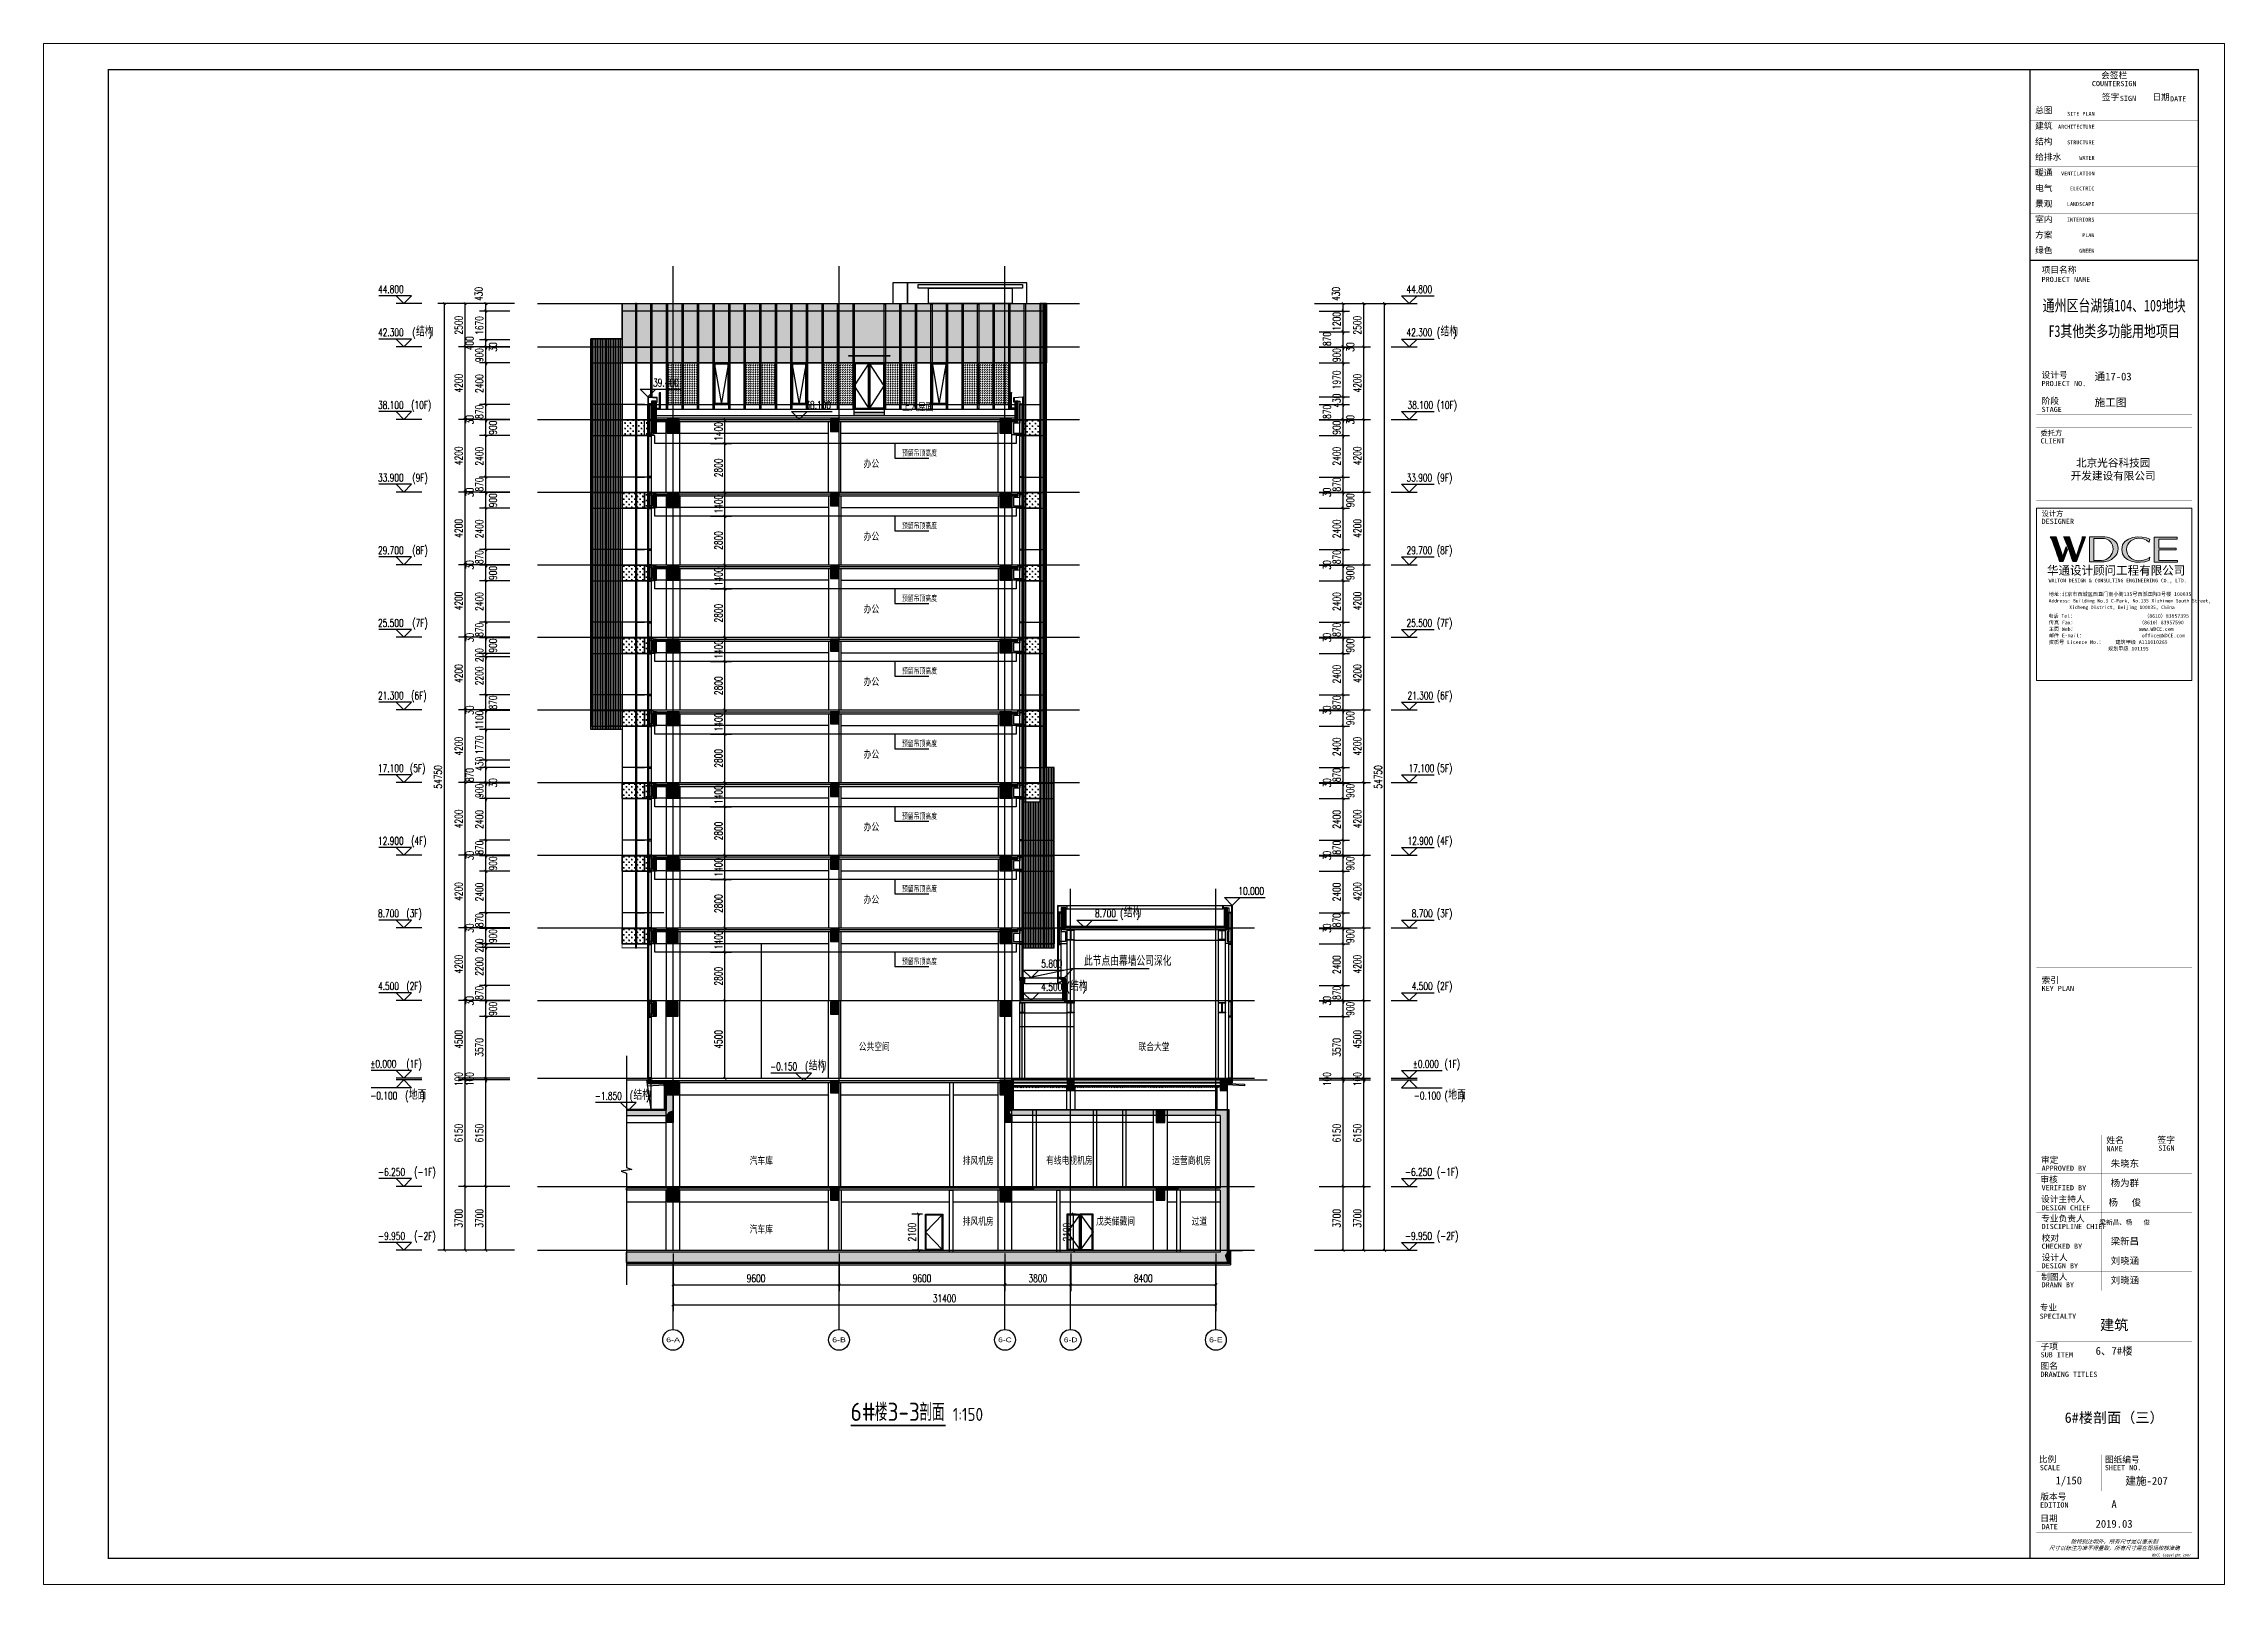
# Paper-space layout '6#楼剖面（三）' of a CAD drawing. Extents: x 0 to 841, y 0 to 594.
# The model-space entities are those that its viewports show. They can reach past a viewport. Long polylines and large blocks are cut down to what shows.
import ezdxf
from ezdxf.enums import TextEntityAlignment as Align

# ---------------------------------------------------------------- set-up
doc = ezdxf.new("R2010")
doc.units = 0
doc.header["$LTSCALE"] = 1000
doc.header["$MEASUREMENT"] = 0
for name, pattern in [('104-6 轴网$0$DOTE', [2.42, 2, -0.2, 0.02, -0.2]), ('CENTER', [50.8, 31.75, -6.35, 6.35, -6.35]), ('DASH', [0.35, 0.25, -0.1])]:
    doc.linetypes.add(name, pattern=pattern)
for name, color, linetype in [('00-图签签名_10', 10, 'Continuous'), ('01-标注_尺寸', 124, 'Continuous'), ('01-标注_标高', 200, 'Continuous'), ('01-标注_符号', 200, 'Continuous'), ('01-标注_轴线坐标', 132, 'Continuous'), ('02-TEXT_标注', 130, 'Continuous'), ('02-TEXT_轴号', 7, 'Continuous'), ('05-填充_天正', 26, 'Continuous'), ('104 9#平面$0$9#楼合院$0$WALL', 18, 'Continuous'), ('104-6 轴网$0$A_AXIS-轴线', 36, '104-6 轴网$0$DOTE'), ('A-C_窗', 140, 'Continuous'), ('A-C_门', 150, 'Continuous'), ('A-D_龙骨', 152, 'Continuous'), ('A-E_栏杆', 232, 'Continuous'), ('A-O_散水', 134, 'Continuous'), ('A-O_防水层', 222, 'Continuous'), ('A-SUR_保温', 222, 'Continuous'), ('A-SUR_吊顶', 40, 'Continuous'), ('A-SUR_看线', 231, 'Continuous'), ('A-SUR_面层', 191, 'Continuous'), ('A-TECH_结构', 21, 'Continuous'), ('A-金属背板', 30, 'Continuous'), ('A_STR-砌块墙', 121, 'Continuous'), ('A_STR-砼墙', 51, 'Continuous'), ('A_STR-砼柱', 51, 'Continuous'), ('D_铝板', 181, 'Continuous'), ('DIM_ELEV', 3, 'Continuous'), ('DIM_SYMB', 200, 'Continuous'), ('PJ', 4, 'Continuous'), ('PUB_DIM', 3, 'Continuous'), ('PUB_HATCH', 8, 'Continuous'), ('PUB_TEXT', 7, 'Continuous'), ('X-104 B1平面$0$A_STR-砌块墙', 121, 'Continuous'), ('ZX', 14, 'CENTER')]:
    doc.layers.add(name, color=color, linetype=linetype)
for name, color, linetype, lineweight in [('MJ', 3, 'Continuous', 25), ('PJ1_accessories', 4, 'Continuous', 13), ('STE1_carbon steel', 66, 'Continuous', 25), ('TC1_hatch', 251, 'Continuous', 13)]:
    doc.layers.add(name, color=color, linetype=linetype, lineweight=lineweight)
doc.layers.add('PUB_WINDW', color=7, linetype='Continuous', plot=False)
doc.styles.add('104-6 轴网$0$_TCH_AXIS', font='STXIHEI.TTF', dxfattribs={"width": 0.75})
doc.styles.add('_TCH_AXIS', font='FZXiHei-I-Z08S.ttf')
doc.styles.add('_TCH_DIM', font='SIMPLEX', dxfattribs={"bigfont": 'GBCBIG'})
doc.styles.add('_TCH_DIM_T3', font='SIMPLEX', dxfattribs={"width": 0.705882, "bigfont": 'GBCBIG'})
doc.styles.get("Standard").update_dxf_attribs({"font": 'gbenor.shx', "bigfont": 'gbcbig.shx'})
doc.styles.add('华文细黑', font='STXIHEI.TTF', dxfattribs={"height": 10})
doc.styles.add('图签信息$0$hwxh', font='STXIHEI.TTF')
doc.styles.add('图签信息$0$华文细黑', font='STXIHEI.TTF', dxfattribs={"height": 10})
doc.dimstyles.new('_TCH_ARCH&&150', dxfattribs={"dimtxt": 446.25, "dimasz": 150, "dimexe": 375, "dimexo": 450, "dimgap": 150, "dimtad": 1, "dimdec": 0, "dimzin": 0, "dimdsep": 46, "dimtxsty": '_TCH_DIM_T3', "dimblk": 'ARCHTICK', "dimcen": 0.09, "dimclrt": 7, "dimazin": 2, "dimtfac": 1, "dimtdec": 0, "dimtix": 1, "dimtmove": 2, "dimatfit": 3, "dimfxl": 0, "dimtolj": 1, "dimtzin": 0, "dimarcsym": 0})
pattern_1 = [(0, (-299951.65, 297727.99), (158.75, 158.75), [79.375, -238.125]), (90, (-299911.96, 297688.3), (-158.75, 158.75), [79.375, -238.125])]
pattern_2 = [(0, (-378710.22, 89100), (158.75, 158.75), [79.375, -238.125]), (90, (-378670.53, 89060.31), (-158.75, 158.75), [79.375, -238.125])]
pattern_3 = [(90, (-299951.65, 297727.99), (-95.25, 6e-15), [])]
pattern_4 = [(45, (-270688.82, 297727.99), (1e-14, 134.703842), [95.25, -95.25])]
pattern_5 = [(0, (-252560.22, 1e-11), (158.75, 158.75), [79.375, -238.125]), (90, (-252520.53, -39.69), (-158.75, 158.75), [79.375, -238.125])]
pattern_6 = [(0, (-252560.22, 4200), (158.75, 158.75), [79.375, -238.125]), (90, (-252520.53, 4160.31), (-158.75, 158.75), [79.375, -238.125])]
pattern_7 = [(0, (-252560.22, 8400), (158.75, 158.75), [79.375, -238.125]), (90, (-252520.53, 8360.31), (-158.75, 158.75), [79.375, -238.125])]
pattern_8 = [(0, (-252560.22, 12600), (158.75, 158.75), [79.375, -238.125]), (90, (-252520.53, 12560.31), (-158.75, 158.75), [79.375, -238.125])]
pattern_9 = [(0, (-252560.22, 16800), (158.75, 158.75), [79.375, -238.125]), (90, (-252520.53, 16760.31), (-158.75, 158.75), [79.375, -238.125])]
pattern_10 = [(0, (-252560.22, 21000), (158.75, 158.75), [79.375, -238.125]), (90, (-252520.53, 20960.31), (-158.75, 158.75), [79.375, -238.125])]
pattern_11 = [(135, (172790.177, -381759.7629), (-1.122532015, -1.122532015), []), (225, (172790.177, -381759.7629), (-1.122532015, -3.3675960454), [3.96875, -2.38125])]
pattern_12 = [(135, (172720.44, -381759.7629), (-1.122532015, -1.122532015), []), (225, (172720.44, -381759.7629), (-1.122532015, -3.3675960454), [3.96875, -2.38125])]
pattern_13 = [(135, (172820.44, -381759.7629), (-1.122532015, -1.122532015), []), (225, (172820.44, -381759.7629), (-1.122532015, -3.3675960454), [3.96875, -2.38125])]

psp = doc.layouts.new('6#楼剖面（三）')

# ---------------------------------------------------------------- texts
at = {"color": 3, "insert": (798.5, 99.79, -100), "char_height": 4, "attachment_point": 5, "style": '华文细黑'}
psp.add_mtext_dynamic_manual_height_columns('建筑', width=36.9211, gutter_width=1750, heights=[0], dxfattribs=at)
at = {"color": 2, "attachment_point": 5, "style": '华文细黑'}
for s, width, gutter_width, insert, char_height in [('6、7#楼', 31.6304, 1750, (798.5, 89.86, -100), 3), ('6#楼剖面（三）', 57.1956, 11, (798.5, 64.04, -100), 4), ('1/150', 22.9764, 11, (781, 39.71, -100), 3), ('建施-207', 31.8545, 11, (811, 39.71, -100), 3)]:
    psp.add_mtext_dynamic_manual_height_columns(s, width=width, gutter_width=gutter_width, heights=[0], dxfattribs=dict(at, insert=insert, char_height=char_height))

msp = doc.modelspace()

# ---------------------------------------------------------------- texts
at = {"layer": '02-TEXT_标注'}
for s, height, style, width, p in [('39.400', 446.25, '_TCH_DIM', 0.705882, (287814.1, 131250.2)), ('38.100', 446.25, '_TCH_DIM', 0.705882, (296624.5, 129950.2)), ('上人屋面', 428.14, '104-6 轴网$0$_TCH_AXIS', 0.75, (302232.6, 129860.6)), ('8.700', 446.25, '_TCH_DIM', 0.705882, (313379.9, 100550.2)), ('5.800', 446.25, '_TCH_DIM', 0.705882, (310272.8, 97650.2)), ('4.500', 446.25, '_TCH_DIM', 0.705882, (310272.8, 96300.8)), ('(', 446.2, '_TCH_DIM', 0.705882, (311727.8, 96300.8)), (')', 446.2, '_TCH_DIM', 0.705882, (312675, 96300.8)), ('公共空间', 428.14, '104-6 轴网$0$_TCH_AXIS', 0.75, (299711.3, 92866.2)), ('联合大堂', 428.14, '104-6 轴网$0$_TCH_AXIS', 0.75, (315893.9, 92858.8)), ('-0.150', 446.25, '_TCH_DIM', 0.705882, (294585.6, 91700.2)), ('(', 446.2, '_TCH_DIM', 0.705882, (296609.1, 91700.2)), (')', 446.2, '_TCH_DIM', 0.705882, (297556.4, 91700.2)), ('-1.850', 446.25, '_TCH_DIM', 0.705882, (284445.4, 90000.2)), ('(', 446.2, '_TCH_DIM', 0.705882, (286468.9, 90000.2)), (')', 446.2, '_TCH_DIM', 0.705882, (287416.1, 90000.2)), ('汽车库', 428.14, '104-6 轴网$0$_TCH_AXIS', 0.75, (293402.3, 86268.2)), ('排风机房', 428.14, '104-6 轴网$0$_TCH_AXIS', 0.75, (305720.7, 86270.5)), ('有线电视机房', 428.14, '104-6 轴网$0$_TCH_AXIS', 0.75, (310546.6, 86286)), ('运营商机房', 428.14, '104-6 轴网$0$_TCH_AXIS', 0.75, (317842.2, 86276.2)), ('戊类储藏间', 428.14, '104-6 轴网$0$_TCH_AXIS', 0.75, (313446.1, 82771.3)), ('汽车库', 428.14, '104-6 轴网$0$_TCH_AXIS', 0.75, (293402.3, 82302.3)), ('排风机房', 428.14, '104-6 轴网$0$_TCH_AXIS', 0.75, (305720.7, 82765.6)), ('过道', 428.14, '104-6 轴网$0$_TCH_AXIS', 0.75, (318966.4, 82763.3))]:
    msp.add_text(s, height=height, dxfattribs=dict(at, style=style, width=width)).set_placement(p)
at = {"layer": '02-TEXT_标注', "style": '_TCH_DIM'}
for s, p in [('此节点由幕墙公司深化', (312739.7, 97748.9)), ('结构', (311937.8, 96300.8)), ('结构', (296819.1, 91700.2)), ('结构', (286678.9, 90000.2))]:
    msp.add_text(s, height=506.38, dxfattribs=at).set_placement(p)
at = {"layer": '02-TEXT_标注'}
for s, height, p in [('6#', 1050, (299243, 71428.9)), ('楼', 1012.8, (300643, 71428.9)), ('3-3', 1050, (301380.2, 71428.9)), ('剖面', 1012.77, (303217.7, 71428.9)), ('1:150', 750, (305154.6, 71428.9))]:
    msp.add_text(s, height=height, dxfattribs=at).set_placement(p)
at = {"layer": '02-TEXT_轴号', "style": '_TCH_AXIS'}
for s, height, width, p, p2 in [('6-A', 269.48, 0.911765, (288573.8, 75980.6), (289369.4, 75980.6)), ('6-B', 277.49, 0.895522, (298175.2, 75976.6), (298968, 75976.6)), ('6-C', 273.43, 0.910448, (307774.5, 75978.6), (308568.7, 75978.6)), ('6-D', 277.49, 0.895522, (311575.2, 75976.6), (312368, 75976.6)), ('6-E', 281.67, 0.907692, (319975.9, 75974.5), (320767.3, 75974.5))]:
    msp.add_text(s, height=height, dxfattribs=dict(at, width=width)).set_placement(p, p2, align=Align.FIT)

# ---------------------------------------------------------------- blocks, each defined once
blk = doc.blocks.new('1521yi')
at = {"layer": 'A-C_门'}
for points in [[(32950, -148753), (33700, -148753), (33700, -150853), (32950, -150853)], [(33000, -148803), (33650, -148803), (33650, -150803), (33000, -150803)], [(34450, -148753), (33700, -148753), (33700, -150853), (34450, -150853)], [(34400, -148803), (33750, -148803), (33750, -150803), (34400, -150803)]]:
    blk.add_lwpolyline(points, close=True, dxfattribs=at)
for points in [[(33700, -148753), (32950, -149803), (33700, -150853)], [(33700, -148753), (34450, -149803), (33700, -150853)]]:
    blk.add_lwpolyline(points, dxfattribs=at)
blk = doc.blocks.new('1021yi')
at = {"layer": 'A-C_门'}
for points in [[(32950, -148753), (33950, -148753), (33950, -150853), (32950, -150853)], [(33000, -148803), (33900, -148803), (33900, -150803), (33000, -150803)]]:
    blk.add_lwpolyline(points, close=True, dxfattribs=at)
blk.add_lwpolyline([(33950, -148753), (32950, -149803), (33950, -150853)], dxfattribs=at)
blk = doc.blocks.new('kyuhtr')
at = {"const_width": 20}
blk.add_lwpolyline([(50, 0), (0, 0)], dxfattribs=at)
blk.add_lwpolyline([(50, -30), (200, -30), (200, 30), (50, 30)], close=True)
blk = doc.blocks.new('baowen2')
at = {"layer": 'A-SUR_保温'}
blk.add_lwpolyline([(-3400, -142813), (-3400, -142973), (-3400, -142973), (-3400, -143453), (-3520, -143453), (-3520, -143553), (-3300, -143553), (-3300, -142873), (-3300, -142873), (-3300, -142713), (-3400, -142713), (-3400, -142713), (-3520, -142713), (-3520, -142813), (-3400, -142813)], dxfattribs=at)
at = {"layer": 'A-金属背板'}
blk.add_line((-3520, -142713), (-3520, -143553), dxfattribs=at)
blk = doc.blocks.new('图框-A1')
for points, const_width in [([(0, 0), (841, 0), (841, 594), (0, 594)], 0.05), ([(766, 584), (25, 584), (25, 10), (766, 10)], 0.5)]:
    blk.add_lwpolyline(points, close=True, dxfattribs=dict(const_width=const_width))
at = {"const_width": 0.05}
for points in [[(420.5, 594), (420.5, 592)], [(0, 297), (2, 297)], [(841, 297), (839, 297)], [(420.5, 0), (420.5, 2)]]:
    blk.add_lwpolyline(points, dxfattribs=at)
blk = doc.blocks.new('图签信息$0$WDCE Copyright200X')
at = {"const_width": 0.016}
blk.add_lwpolyline([(-10.6, 1.26, 1), (-11.4, 1.26, 1)], format="xyb", close=True, dxfattribs=at)
at = {"style": '图签信息$0$华文细黑'}
for s, p in [('WDCE ', (-11.46, 0.5)), ('     Copyright ', (-3.51, 0.5))]:
    blk.add_text(s, height=1, dxfattribs=at).set_placement(p, align=Align.BOTTOM_RIGHT)
blk.add_text('c', height=0.6, dxfattribs=at).set_placement((-11.04, 1.35), align=Align.MIDDLE_CENTER)
blk.add_attdef('200X', text='', height=1, dxfattribs=at).set_placement((-0.45, 0.5), align=Align.BOTTOM_RIGHT)
blk = doc.blocks.new('图签信息$0$logo2')
h = blk.add_hatch(color=7)
h.paths.add_polyline_path([(19.02, -7.36), (15.84, -7.36), (15.84, -3.97), (18.97, -3.97), (18.97, -4.24), (16.46, -4.24), (16.46, -5.45), (18.81, -5.45), (18.81, -5.69), (16.47, -5.69), (16.47, -7.12), (19.02, -7.12)])
edge = h.paths.add_edge_path()
edge.add_spline(control_points=[(15.26, -4.21), (15.26, -4.21), (15.13, -4.65), (15.13, -4.65), (15.13, -4.65), (14.62, -4.1), (13.73, -4.1), (13.04, -4.1), (12.07, -4.54), (12.08, -5.62), (12.08, -6.49), (12.77, -7.16), (13.73, -7.17), (14.66, -7.17), (15.23, -6.68), (15.23, -6.68), (15.23, -6.68), (15.16, -7.11), (15.16, -7.11), (13.63, -7.7), (11.42, -7.29), (11.41, -5.64), (11.4, -3.72), (14.16, -3.66), (15.26, -4.21)], knot_values=[0, 0, 0, 0, 1, 1, 1, 2, 2, 2, 3, 3, 3, 4, 4, 4, 5, 5, 5, 6, 6, 6, 7, 7, 7, 8, 8, 8, 8], degree=3, periodic=0)
edge = h.paths.add_edge_path(flags=16)
edge.add_spline(control_points=[(10.23, -5.57), (10.23, -5.16), (10.12, -4.83), (9.9, -4.58), (9.63, -4.27), (9.23, -4.12), (8.69, -4.12), (8.69, -4.12), (7.64, -4.12), (7.64, -4.12), (7.64, -4.12), (7.64, -7.1), (7.64, -7.1), (7.64, -7.1), (8.66, -7.1), (8.66, -7.1), (9.13, -7.1), (9.52, -6.93), (9.82, -6.6), (10.09, -6.31), (10.23, -5.96), (10.23, -5.57)], knot_values=[0, 0, 0, 0, 1, 1, 1, 2, 2, 2, 3, 3, 3, 4, 4, 4, 5, 5, 5, 6, 6, 6, 7, 7, 7, 7], degree=3, periodic=0)
edge = h.paths.add_edge_path()
edge.add_spline(control_points=[(10.92, -5.51), (10.92, -5.96), (10.72, -6.37), (10.34, -6.72), (9.92, -7.1), (9.41, -7.29), (8.82, -7.29), (8.82, -7.29), (7.03, -7.29), (7.03, -7.29), (7.03, -7.29), (7.03, -3.92), (7.03, -3.92), (7.03, -3.92), (9.1, -3.92), (9.1, -3.92), (9.59, -3.92), (10.01, -4.06), (10.36, -4.34), (10.73, -4.64), (10.92, -5.03), (10.92, -5.51)], knot_values=[0, 0, 0, 0, 1, 1, 1, 2, 2, 2, 3, 3, 3, 4, 4, 4, 5, 5, 5, 6, 6, 6, 7, 7, 7, 7], degree=3, periodic=0)
at = {"lineweight": 0}
blk.add_lwpolyline([(19.02, -7.36), (15.84, -7.36), (15.84, -3.97), (18.97, -3.97), (18.97, -4.24), (16.46, -4.24), (16.46, -5.45), (18.81, -5.45), (18.81, -5.69), (16.47, -5.69), (16.47, -7.12), (19.02, -7.12), (19.02, -7.36)], dxfattribs=at)
for points, knots in [([(10.92, -5.51), (10.92, -5.96), (10.72, -6.37), (10.34, -6.72), (9.92, -7.1), (9.41, -7.29), (8.82, -7.29), (8.82, -7.29), (7.03, -7.29), (7.03, -7.29), (7.03, -7.29), (7.03, -3.92), (7.03, -3.92), (7.03, -3.92), (9.1, -3.92), (9.1, -3.92), (9.59, -3.92), (10.01, -4.06), (10.36, -4.34), (10.73, -4.64), (10.92, -5.03), (10.92, -5.51)], [0, 0, 0, 0, 1, 1, 1, 2, 2, 2, 3, 3, 3, 4, 4, 4, 5, 5, 5, 6, 6, 6, 7, 7, 7, 7]), ([(10.23, -5.57), (10.23, -5.16), (10.12, -4.83), (9.9, -4.58), (9.63, -4.27), (9.23, -4.12), (8.69, -4.12), (8.69, -4.12), (7.64, -4.12), (7.64, -4.12), (7.64, -4.12), (7.64, -7.1), (7.64, -7.1), (7.64, -7.1), (8.66, -7.1), (8.66, -7.1), (9.13, -7.1), (9.52, -6.93), (9.82, -6.6), (10.09, -6.31), (10.23, -5.96), (10.23, -5.57)], [0, 0, 0, 0, 1, 1, 1, 2, 2, 2, 3, 3, 3, 4, 4, 4, 5, 5, 5, 6, 6, 6, 7, 7, 7, 7]), ([(15.26, -4.21), (15.26, -4.21), (15.13, -4.65), (15.13, -4.65), (15.13, -4.65), (14.62, -4.1), (13.73, -4.1), (13.04, -4.1), (12.07, -4.54), (12.08, -5.62), (12.08, -6.49), (12.77, -7.16), (13.73, -7.17), (14.66, -7.17), (15.23, -6.68), (15.23, -6.68), (15.23, -6.68), (15.16, -7.11), (15.16, -7.11), (13.63, -7.7), (11.42, -7.29), (11.41, -5.64), (11.4, -3.72), (14.16, -3.66), (15.26, -4.21)], [0, 0, 0, 0, 1, 1, 1, 2, 2, 2, 3, 3, 3, 4, 4, 4, 5, 5, 5, 6, 6, 6, 7, 7, 7, 8, 8, 8, 8])]:
    blk.add_open_spline(points, degree=3, knots=knots, dxfattribs=at)
blk = doc.blocks.new('图签信息$0$logo1')
h = blk.add_hatch(color=8)
edge = h.paths.add_edge_path()
edge.add_spline(control_points=[(3.86, -5.21), (3.63, -5.88), (3.39, -6.56), (3.39, -6.56), (3.39, -6.56), (2.5, -3.91), (2.5, -3.91), (2.5, -3.91), (1.8, -3.91), (1.69, -3.91), (2.02, -4.39), (2.95, -7.27), (2.95, -7.27), (2.95, -7.27), (3.44, -7.27), (3.44, -7.27), (3.44, -7.27), (4.03, -5.66), (4.03, -5.66), (4.03, -5.66), (3.86, -5.21), (3.86, -5.21)], knot_values=[0, 0, 0, 0, 1, 1, 1, 2, 2, 2, 3, 3, 3, 4, 4, 4, 5, 5, 5, 6, 6, 6, 7, 7, 7, 7], degree=3, periodic=0)
h = blk.add_hatch(color=7)
edge = h.paths.add_edge_path()
edge.add_spline(control_points=[(6.04, -3.91), (6.09, -4.1), (5.2, -6.56), (5.2, -6.56), (5.2, -6.56), (4.3, -3.91), (4.3, -3.91), (4.3, -3.91), (3.6, -3.91), (3.49, -3.91), (3.82, -4.39), (4.75, -7.27), (4.75, -7.27), (4.75, -7.27), (5.24, -7.27), (5.24, -7.27), (5.24, -7.27), (6.33, -4.3), (6.33, -4.3), (6.33, -4.3), (6.48, -3.91), (6.48, -3.91), (6.48, -3.91), (6.21, -3.91), (6.04, -3.91)], knot_values=[0, 0, 0, 0, 1, 1, 1, 2, 2, 2, 3, 3, 3, 4, 4, 4, 5, 5, 5, 6, 6, 6, 7, 7, 7, 8, 8, 8, 8], degree=3, periodic=0)
at = {"color": 8, "lineweight": 0}
blk.add_open_spline([(3.86, -5.21), (3.63, -5.88), (3.39, -6.56), (3.39, -6.56), (3.39, -6.56), (2.5, -3.91), (2.5, -3.91), (2.5, -3.91), (1.8, -3.91), (1.69, -3.91), (2.02, -4.39), (2.95, -7.27), (2.95, -7.27), (2.95, -7.27), (3.44, -7.27), (3.44, -7.27), (3.44, -7.27), (4.03, -5.66), (4.03, -5.66), (4.03, -5.66), (3.86, -5.21), (3.86, -5.21)], degree=3, knots=[0, 0, 0, 0, 1, 1, 1, 2, 2, 2, 3, 3, 3, 4, 4, 4, 5, 5, 5, 6, 6, 6, 7, 7, 7, 7], dxfattribs=at)
at = {"lineweight": 0}
blk.add_open_spline([(6.04, -3.91), (6.09, -4.1), (5.2, -6.56), (5.2, -6.56), (5.2, -6.56), (4.3, -3.91), (4.3, -3.91), (4.3, -3.91), (3.6, -3.91), (3.49, -3.91), (3.82, -4.39), (4.75, -7.27), (4.75, -7.27), (4.75, -7.27), (5.24, -7.27), (5.24, -7.27), (5.24, -7.27), (6.33, -4.3), (6.33, -4.3), (6.33, -4.3), (6.48, -3.91), (6.48, -3.91), (6.48, -3.91), (6.21, -3.91), (6.04, -3.91)], degree=3, knots=[0, 0, 0, 0, 1, 1, 1, 2, 2, 2, 3, 3, 3, 4, 4, 4, 5, 5, 5, 6, 6, 6, 7, 7, 7, 8, 8, 8, 8], dxfattribs=at)
blk.add_blockref('图签信息$0$logo2', (0, 0))
blk = doc.blocks.new('图签信息$0$时间-logo')
at = {"layer": 'Defpoints', "lineweight": 0}
blk.add_lwpolyline([(0, -23.46), (-21.17, -23.46), (-21.17, 0), (0, 0), (0, -23.46)], dxfattribs=at)
blk.add_blockref('图签信息$0$logo1', (-20.97, 0))
at = {"style": '图签信息$0$hwxh'}
for s, height, p in [('华通设计顾问工程有限公司 ', 1.15, (-19.73, -9.05)), ('WALTON DESIGN & CONSULTING ENGINEERING CO., LTD.', 0.5, (-19.5, -10.1)), ('地址:北京市西城区西直门南小街135号西派国际3号楼 100035', 0.5, (-19.48, -11.94)), ('电话 Tel：                        （8610）83957395 ', 0.5, (-19.56, -14.91)), ('Address: Building No.3 C-Park, No.135 Xizhimen South Street, ', 0.47, (-19.48, -12.83)), ('Xicheng District, Beijing 100035, China ', 0.47, (-16.69, -13.72)), ('传真 Fax：                      （8610）83957590 ', 0.5, (-19.48, -15.8)), ('主页 Web：                      www.WDCE.com ', 0.5, (-19.48, -16.69)), ('邮件 E-mail：                    office@WDCE.com ', 0.5, (-19.48, -17.58)), ('资质号 Licence No.：    建筑甲级 A111010265 ', 0.5, (-19.48, -18.47)), ('   规划甲级 101195', 0.5, (-12.6, -19.36))]:
    blk.add_text(s, height=height, dxfattribs=at).set_placement(p)
blk = doc.blocks.new('图签信息')
at = {"const_width": 0.5}
for points in [[(-65, 574), (-65, 500.5), (0, 500.5), (0, 574)], [(-65, 0), (0, 0), (0, 500.5), (-65, 500.5)]]:
    blk.add_lwpolyline(points, close=True, dxfattribs=at)
at = {"const_width": 0.05}
for points in [[(-65, 566.5), (0, 566.5)], [(-39.14, 566.5), (-39.14, 500.5)], [(-19.1, 566.5), (-19.1, 500.5)], [(-65, 560.5), (0, 560.5)], [(-65, 554.5), (0, 554.5)], [(-65, 548.5), (0, 548.5)], [(-65, 542.5), (0, 542.5)], [(-65, 536.5), (0, 536.5)], [(-65, 530.5), (0, 530.5)], [(-65, 524.5), (0, 524.5)], [(-65, 518.5), (0, 518.5)], [(-65, 512.5), (0, 512.5)], [(-65, 512.5), (0, 512.5)], [(-65, 506.5), (0, 506.5)], [(-65, 500.5), (0, 500.5)], [(-62.5, 450.87), (-2.5, 450.87)], [(-62.5, 440.87), (-2.5, 440.87)], [(-2.5, 407.85), (-2.5, 436.12), (-62.5, 436.12), (-62.5, 407.85)], [(-62.5, 407.85), (-2.5, 407.85)], [(-62.5, 404.92), (-62.5, 227.83)], [(-62.5, 404.92), (-2.5, 404.92)], [(-62.5, 227.83), (-2.5, 227.83), (-2.5, 404.92)], [(-57.5, 338.36), (-7.5, 338.36)], [(-57.5, 288.83), (-7.5, 288.83)], [(-62.5, 227.83), (-2.5, 227.83)], [(-57.5, 234.85), (-7.5, 234.85)], [(-62.5, 217.74), (-2.5, 217.74)], [(-62.5, 103.26), (-2.5, 103.26), (-2.5, 163.26), (-62.5, 163.26), (-62.5, 103.26)], [(-37.5, 163.26), (-37.5, 103.26)], [(-20, 163.26), (-20, 103.26)], [(-62.5, 155.76), (-2.5, 155.76)], [(-62.5, 148.26), (-2.5, 148.26)], [(-62.5, 140.76), (-2.5, 140.76)], [(-62.5, 133.26), (-2.5, 133.26)], [(-62.5, 125.76), (-2.5, 125.76)], [(-62.5, 118.26), (-2.5, 118.26)], [(-62.5, 110.76), (-2.5, 110.76)], [(-62.5, 98.5), (-2.5, 98.5), (-2.5, 10), (-62.5, 10), (-62.5, 98.5)], [(-62.5, 83.5), (-2.5, 83.5)], [(-62.5, 76), (-2.5, 76)], [(-62.5, 40), (-2.5, 40)], [(-37.5, 40), (-37.5, 26)], [(-62.5, 26), (-2.5, 26)], [(-62.5, 18), (-2.5, 18)]]:
    blk.add_lwpolyline(points, dxfattribs=at)
at = {"ltscale": 0.001, "xscale": 2.834689937531525, "yscale": 2.834689937531525, "zscale": 2.834689937531525}
blk.add_blockref('图签信息$0$时间-logo', (-2.5, 404.92), dxfattribs=at)
blk.add_blockref('图签信息$0$WDCE Copyright200X', (-2.5, 0)).add_auto_attribs({'200X': '2007'})
at = {"style": '图签信息$0$华文细黑'}
for s, height, p in [('会签栏', 2.4, (-32.5, 573)), ('COUNTERSIGN', 2, (-32.5, 569.6))]:
    blk.add_text(s, height=height, dxfattribs=at).set_placement(p, align=Align.TOP_CENTER)
for s, height, p in [('签字', 2.4, (-37.22, 564.63)), ('SIGN', 2, (-30.32, 563.88)), ('日期', 2.4, (-17.79, 564.58)), ('DATE', 2, (-10.96, 563.7)), ('总图', 2.4, (-63, 559.5)), ('结构', 2.4, (-63, 547.5)), ('建筑', 2.4, (-63, 553.5)), ('给排水', 2.4, (-63, 541.5)), ('暖通', 2.4, (-63, 535.5)), ('电气', 2.4, (-63, 529.5)), ('景观', 2.4, (-63, 523.5)), ('室内', 2.4, (-63, 517.5)), ('绿色', 2.4, (-63, 505.5)), ('方案', 2.4, (-63, 511.5)), ('项目名称', 2.4, (-60.5, 498)), ('PROJECT NAME', 2, (-60.5, 494.08)), ('设计号', 2.4, (-60.54, 457.48)), ('PROJECT NO.', 2, (-60.5, 453.97)), ('阶段', 2.4, (-60.5, 447.47)), ('STAGE', 2, (-60.5, 443.97)), ('委托方', 2, (-60.9, 434.86)), ('CLIENT', 2, (-60.9, 431.86)), ('设计方', 2, (-60.5, 403.83)), ('DESIGNER', 2, (-60.5, 400.83)), ('KEY PLAN', 2, (-60.5, 220.74)), ('索引', 2.4, (-60.5, 224.14)), ('姓名', 2.4, (-35.5, 162.47)), ('签字', 2.4, (-15.81, 162.57)), ('审定', 2.4, (-60.73, 154.81)), ('APPROVED BY', 2, (-60.5, 151.44)), ('NAME', 2, (-35.5, 158.96)), ('SIGN', 2, (-15.5, 159.2)), ('审核', 2.4, (-60.95, 147.29)), ('VERIFIED BY', 2, (-60.5, 143.91)), ('设计主持人', 2.4, (-60.68, 139.76)), ('DESIGN CHIEF', 2, (-60.5, 136.19)), ('专业负责人', 2.4, (-60.67, 132.26)), ('DISCIPLINE CHIEF', 2, (-60.5, 128.98)), ('校对', 2.4, (-60.5, 124.76)), ('CHECKED BY', 2, (-60.5, 121.37)), ('制图人', 2.4, (-60.61, 109.76)), ('设计人', 2.4, (-60.5, 117.26)), ('DESIGN BY', 2, (-60.5, 113.83)), ('DRAWN BY', 2, (-60.5, 106.5)), ('SPECIALTY', 2, (-61.23, 94.38)), ('专业', 2.4, (-61.23, 97.93)), ('SUB ITEM', 2, (-60.88, 79.5)), ('子项', 2.4, (-60.88, 82.92)), ('图名', 2.4, (-60.91, 75.41)), ('DRAWING TITLES', 2, (-60.91, 72)), ('比例', 2.4, (-61.56, 39.42)), ('SCALE', 2, (-61.19, 36)), ('SHEET NO.', 2, (-36.1, 36)), ('图纸编号', 2.4, (-36.1, 39.32)), ('版本号', 2.4, (-61, 25.03)), ('EDITION', 2, (-61.06, 21.61)), ('日期', 2.4, (-61, 16.68)), ('DATE', 2, (-60.5, 13.26))]:
    blk.add_text(s, height=height, dxfattribs=at).set_placement(p, align=Align.TOP_LEFT)
for s, p in [('SITE PLAN', (-40.06, 557.7)), ('ARCHITECTURE', (-40.06, 552.7)), ('STRUCTURE', (-40.06, 546.7)), ('WATER', (-40.06, 540.7)), ('VENTILATION', (-40.06, 534.7)), ('LANDSCAPE', (-40.14, 522.89)), ('ELECTRIC', (-40.14, 528.89)), ('INTERIORS', (-40.14, 516.89)), ('GREEN', (-40.14, 504.89)), ('PLAN', (-40.14, 510.89))]:
    blk.add_text(s, height=1.5, dxfattribs=at).set_placement(p, align=Align.TOP_RIGHT)
at = {"color": 4, "style": '图签信息$0$华文细黑', "width": 0.75}
for s, p in [('通州区台湖镇104、109地块', (-32.5, 480.78)), ('F3其他类多功能用地项目', (-32.5, 470.91))]:
    blk.add_text(s, height=4.5, dxfattribs=at).set_placement(p, align=Align.CENTER)
at = {"color": 4, "style": '图签信息$0$华文细黑'}
for s, p in [('A', (-32.53, 19.4)), ('2019.03', (-32.53, 11.84))]:
    blk.add_text(s, height=3, dxfattribs=at).set_placement(p, align=Align.CENTER)
at = {"style": '图签信息$0$华文细黑', "oblique": 20}
for s, p in [('尺寸以标注为准不得量取，所有尺寸需在现场校核准确', (-32.5, 4)), ('除特别注明外，所有尺寸是以毫米制', (-32.5, 6.5))]:
    blk.add_text(s, height=1.5, dxfattribs=at).set_placement(p, align=Align.MIDDLE_CENTER)
at = {"color": 4, "ltscale": 0.001, "char_height": 3, "width": 58.4895, "style": '图签信息$0$华文细黑'}
for s, insert, attachment_point in [('通17-03', (-40.06, 455.51), 4), ('施工图', (-40.06, 445.51), 4), ('北京光谷科技园\\P开发建设有限公司', (-32.9, 419.71), 5)]:
    blk.add_mtext(s, dxfattribs=dict(at, insert=insert, attachment_point=attachment_point))
blk = doc.blocks.new('图签-A1')
at = {"color": 2}
blk.add_blockref('图签信息', (0, 0), dxfattribs=at)
blk = doc.blocks.new('_ArchTick')
at = {"color": 0, "linetype": 'ByBlock', "const_width": 0.4}
blk.add_lwpolyline([(-0.5, -0.5), (0.5, 0.5)], dxfattribs=at)
blk = doc.blocks.new('*D297')
at = {"layer": 'Defpoints', "color": 0, "transparency": 16777216}
for p in [(12391, 57619), (14228, 57619), (14228, 55119)]:
    blk.add_point(p, dxfattribs=at)
at = {"layer": 'PUB_DIM', "color": 0, "lineweight": -2, "transparency": 16777216}
for p, q in [((13778, 57619), (12016, 57619)), ((12391, 55119), (12391, 57619)), ((13778, 55119), (12016, 55119))]:
    blk.add_line(p, q, dxfattribs=at)
at = {"layer": 'PUB_DIM', "color": 0, "lineweight": -2, "transparency": 16777216, "xscale": 150, "yscale": 150, "zscale": 150}
for p, rotation in [((12391, 57619), 90), ((12391, 55119), 270)]:
    blk.add_blockref('_ArchTick', p, dxfattribs=dict(at, rotation=rotation))
at = {"layer": 'PUB_DIM', "color": 7, "transparency": 16777216, "insert": (12017, 56369), "char_height": 446.2, "attachment_point": 5, "rotation": 90, "style": '_TCH_DIM_T3'}
blk.add_mtext('\\A1;2500', dxfattribs=at)
blk = doc.blocks.new('*D298')
at = {"layer": 'Defpoints', "color": 0, "transparency": 16777216}
for p in [(12391, 55119), (14228, 55119), (14228, 50919)]:
    blk.add_point(p, dxfattribs=at)
at = {"layer": 'PUB_DIM', "color": 0, "lineweight": -2, "transparency": 16777216}
for p, q in [((13778, 55119), (12016, 55119)), ((12391, 50919), (12391, 55119)), ((13778, 50919), (12016, 50919))]:
    blk.add_line(p, q, dxfattribs=at)
at = {"layer": 'PUB_DIM', "color": 0, "lineweight": -2, "transparency": 16777216, "xscale": 150, "yscale": 150, "zscale": 150}
for p, rotation in [((12391, 55119), 90), ((12391, 50919), 270)]:
    blk.add_blockref('_ArchTick', p, dxfattribs=dict(at, rotation=rotation))
at = {"layer": 'PUB_DIM', "color": 7, "transparency": 16777216, "insert": (12017, 53019), "char_height": 446.2, "attachment_point": 5, "rotation": 90, "style": '_TCH_DIM_T3'}
blk.add_mtext('\\A1;4200', dxfattribs=at)
blk = doc.blocks.new('*D299')
at = {"layer": 'Defpoints', "color": 0, "transparency": 16777216}
for p in [(12391, 50919), (14228, 50919), (14228, 46719)]:
    blk.add_point(p, dxfattribs=at)
at = {"layer": 'PUB_DIM', "color": 0, "lineweight": -2, "transparency": 16777216}
for p, q in [((13778, 50919), (12016, 50919)), ((12391, 46719), (12391, 50919)), ((13778, 46719), (12016, 46719))]:
    blk.add_line(p, q, dxfattribs=at)
at = {"layer": 'PUB_DIM', "color": 0, "lineweight": -2, "transparency": 16777216, "xscale": 150, "yscale": 150, "zscale": 150}
for p, rotation in [((12391, 50919), 90), ((12391, 46719), 270)]:
    blk.add_blockref('_ArchTick', p, dxfattribs=dict(at, rotation=rotation))
at = {"layer": 'PUB_DIM', "color": 7, "transparency": 16777216, "insert": (12017, 48819), "char_height": 446.2, "attachment_point": 5, "rotation": 90, "style": '_TCH_DIM_T3'}
blk.add_mtext('\\A1;4200', dxfattribs=at)
blk = doc.blocks.new('*D300')
at = {"layer": 'Defpoints', "color": 0, "transparency": 16777216}
for p in [(12391, 46719), (14228, 46719), (14228, 42519)]:
    blk.add_point(p, dxfattribs=at)
at = {"layer": 'PUB_DIM', "color": 0, "lineweight": -2, "transparency": 16777216}
for p, q in [((13778, 46719), (12016, 46719)), ((12391, 42519), (12391, 46719)), ((13778, 42519), (12016, 42519))]:
    blk.add_line(p, q, dxfattribs=at)
at = {"layer": 'PUB_DIM', "color": 0, "lineweight": -2, "transparency": 16777216, "xscale": 150, "yscale": 150, "zscale": 150}
for p, rotation in [((12391, 46719), 90), ((12391, 42519), 270)]:
    blk.add_blockref('_ArchTick', p, dxfattribs=dict(at, rotation=rotation))
at = {"layer": 'PUB_DIM', "color": 7, "transparency": 16777216, "insert": (12017, 44619), "char_height": 446.2, "attachment_point": 5, "rotation": 90, "style": '_TCH_DIM_T3'}
blk.add_mtext('\\A1;4200', dxfattribs=at)
blk = doc.blocks.new('*D301')
at = {"layer": 'Defpoints', "color": 0, "transparency": 16777216}
for p in [(12391, 42519), (14228, 42519), (14228, 38319)]:
    blk.add_point(p, dxfattribs=at)
at = {"layer": 'PUB_DIM', "color": 0, "lineweight": -2, "transparency": 16777216}
for p, q in [((13778, 42519), (12016, 42519)), ((12391, 38319), (12391, 42519)), ((13778, 38319), (12016, 38319))]:
    blk.add_line(p, q, dxfattribs=at)
at = {"layer": 'PUB_DIM', "color": 0, "lineweight": -2, "transparency": 16777216, "xscale": 150, "yscale": 150, "zscale": 150}
for p, rotation in [((12391, 42519), 90), ((12391, 38319), 270)]:
    blk.add_blockref('_ArchTick', p, dxfattribs=dict(at, rotation=rotation))
at = {"layer": 'PUB_DIM', "color": 7, "transparency": 16777216, "insert": (12017, 40419), "char_height": 446.2, "attachment_point": 5, "rotation": 90, "style": '_TCH_DIM_T3'}
blk.add_mtext('\\A1;4200', dxfattribs=at)
blk = doc.blocks.new('*D302')
at = {"layer": 'Defpoints', "color": 0, "transparency": 16777216}
for p in [(12391, 38319), (14228, 38319), (14228, 34119)]:
    blk.add_point(p, dxfattribs=at)
at = {"layer": 'PUB_DIM', "color": 0, "lineweight": -2, "transparency": 16777216}
for p, q in [((13778, 38319), (12016, 38319)), ((12391, 34119), (12391, 38319)), ((13778, 34119), (12016, 34119))]:
    blk.add_line(p, q, dxfattribs=at)
at = {"layer": 'PUB_DIM', "color": 0, "lineweight": -2, "transparency": 16777216, "xscale": 150, "yscale": 150, "zscale": 150}
for p, rotation in [((12391, 38319), 90), ((12391, 34119), 270)]:
    blk.add_blockref('_ArchTick', p, dxfattribs=dict(at, rotation=rotation))
at = {"layer": 'PUB_DIM', "color": 7, "transparency": 16777216, "insert": (12017, 36219), "char_height": 446.2, "attachment_point": 5, "rotation": 90, "style": '_TCH_DIM_T3'}
blk.add_mtext('\\A1;4200', dxfattribs=at)
blk = doc.blocks.new('*D303')
at = {"layer": 'Defpoints', "color": 0, "transparency": 16777216}
for p in [(12391, 34119), (14228, 34119), (14228, 29919)]:
    blk.add_point(p, dxfattribs=at)
at = {"layer": 'PUB_DIM', "color": 0, "lineweight": -2, "transparency": 16777216}
for p, q in [((13778, 34119), (12016, 34119)), ((12391, 29919), (12391, 34119)), ((13778, 29919), (12016, 29919))]:
    blk.add_line(p, q, dxfattribs=at)
at = {"layer": 'PUB_DIM', "color": 0, "lineweight": -2, "transparency": 16777216, "xscale": 150, "yscale": 150, "zscale": 150}
for p, rotation in [((12391, 34119), 90), ((12391, 29919), 270)]:
    blk.add_blockref('_ArchTick', p, dxfattribs=dict(at, rotation=rotation))
at = {"layer": 'PUB_DIM', "color": 7, "transparency": 16777216, "insert": (12017, 32019), "char_height": 446.2, "attachment_point": 5, "rotation": 90, "style": '_TCH_DIM_T3'}
blk.add_mtext('\\A1;4200', dxfattribs=at)
blk = doc.blocks.new('*D304')
at = {"layer": 'Defpoints', "color": 0, "transparency": 16777216}
for p in [(12391, 29919), (14228, 29919), (14228, 25719)]:
    blk.add_point(p, dxfattribs=at)
at = {"layer": 'PUB_DIM', "color": 0, "lineweight": -2, "transparency": 16777216}
for p, q in [((13778, 29919), (12016, 29919)), ((12391, 25719), (12391, 29919)), ((13778, 25719), (12016, 25719))]:
    blk.add_line(p, q, dxfattribs=at)
at = {"layer": 'PUB_DIM', "color": 0, "lineweight": -2, "transparency": 16777216, "xscale": 150, "yscale": 150, "zscale": 150}
for p, rotation in [((12391, 29919), 90), ((12391, 25719), 270)]:
    blk.add_blockref('_ArchTick', p, dxfattribs=dict(at, rotation=rotation))
at = {"layer": 'PUB_DIM', "color": 7, "transparency": 16777216, "insert": (12017, 27819), "char_height": 446.2, "attachment_point": 5, "rotation": 90, "style": '_TCH_DIM_T3'}
blk.add_mtext('\\A1;4200', dxfattribs=at)
blk = doc.blocks.new('*D305')
at = {"layer": 'Defpoints', "color": 0, "transparency": 16777216}
for p in [(12391, 25719), (14228, 25719), (14228, 21519)]:
    blk.add_point(p, dxfattribs=at)
at = {"layer": 'PUB_DIM', "color": 0, "lineweight": -2, "transparency": 16777216}
for p, q in [((13778, 25719), (12016, 25719)), ((12391, 21519), (12391, 25719)), ((13778, 21519), (12016, 21519))]:
    blk.add_line(p, q, dxfattribs=at)
at = {"layer": 'PUB_DIM', "color": 0, "lineweight": -2, "transparency": 16777216, "xscale": 150, "yscale": 150, "zscale": 150}
for p, rotation in [((12391, 25719), 90), ((12391, 21519), 270)]:
    blk.add_blockref('_ArchTick', p, dxfattribs=dict(at, rotation=rotation))
at = {"layer": 'PUB_DIM', "color": 7, "transparency": 16777216, "insert": (12017, 23619), "char_height": 446.2, "attachment_point": 5, "rotation": 90, "style": '_TCH_DIM_T3'}
blk.add_mtext('\\A1;4200', dxfattribs=at)
blk = doc.blocks.new('*D306')
at = {"layer": 'Defpoints', "color": 0, "transparency": 16777216}
for p in [(12391, 21519), (14228, 21519), (14228, 17319)]:
    blk.add_point(p, dxfattribs=at)
at = {"layer": 'PUB_DIM', "color": 0, "lineweight": -2, "transparency": 16777216}
for p, q in [((13778, 21519), (12016, 21519)), ((12391, 17319), (12391, 21519)), ((13778, 17319), (12016, 17319))]:
    blk.add_line(p, q, dxfattribs=at)
at = {"layer": 'PUB_DIM', "color": 0, "lineweight": -2, "transparency": 16777216, "xscale": 150, "yscale": 150, "zscale": 150}
for p, rotation in [((12391, 21519), 90), ((12391, 17319), 270)]:
    blk.add_blockref('_ArchTick', p, dxfattribs=dict(at, rotation=rotation))
at = {"layer": 'PUB_DIM', "color": 7, "transparency": 16777216, "insert": (12017, 19419), "char_height": 446.2, "attachment_point": 5, "rotation": 90, "style": '_TCH_DIM_T3'}
blk.add_mtext('\\A1;4200', dxfattribs=at)
blk = doc.blocks.new('*D307')
at = {"layer": 'Defpoints', "color": 0, "transparency": 16777216}
for p in [(12391, 17319), (14228, 17319), (14228, 12819)]:
    blk.add_point(p, dxfattribs=at)
at = {"layer": 'PUB_DIM', "color": 0, "lineweight": -2, "transparency": 16777216}
for p, q in [((13778, 17319), (12016, 17319)), ((12391, 12819), (12391, 17319)), ((13778, 12819), (12016, 12819))]:
    blk.add_line(p, q, dxfattribs=at)
at = {"layer": 'PUB_DIM', "color": 0, "lineweight": -2, "transparency": 16777216, "xscale": 150, "yscale": 150, "zscale": 150}
for p, rotation in [((12391, 17319), 90), ((12391, 12819), 270)]:
    blk.add_blockref('_ArchTick', p, dxfattribs=dict(at, rotation=rotation))
at = {"layer": 'PUB_DIM', "color": 7, "transparency": 16777216, "insert": (12017, 15069), "char_height": 446.2, "attachment_point": 5, "rotation": 90, "style": '_TCH_DIM_T3'}
blk.add_mtext('\\A1;4500', dxfattribs=at)
blk = doc.blocks.new('*D308')
at = {"layer": 'Defpoints', "color": 0, "transparency": 16777216}
for p in [(12391, 12819), (14228, 12819), (14228, 12719)]:
    blk.add_point(p, dxfattribs=at)
at = {"layer": 'PUB_DIM', "color": 0, "lineweight": -2, "transparency": 16777216}
for p, q in [((13778, 12819), (12016, 12819)), ((13778, 12719), (12016, 12719)), ((12391, 12819), (12391, 12969)), ((12391, 12719), (12391, 12819)), ((12391, 12719), (12391, 12569))]:
    blk.add_line(p, q, dxfattribs=at)
at = {"layer": 'PUB_DIM', "color": 0, "lineweight": -2, "transparency": 16777216, "xscale": 150, "yscale": 150, "zscale": 150}
for p, rotation in [((12391, 12819), 270), ((12391, 12719), 90)]:
    blk.add_blockref('_ArchTick', p, dxfattribs=dict(at, rotation=rotation))
at = {"layer": 'PUB_DIM', "color": 7, "transparency": 16777216, "insert": (12017, 12769), "char_height": 446.2, "attachment_point": 5, "rotation": 90, "style": '_TCH_DIM_T3'}
blk.add_mtext('\\A1;100', dxfattribs=at)
blk = doc.blocks.new('*D309')
at = {"layer": 'Defpoints', "color": 0, "transparency": 16777216}
for p in [(12391, 12719), (14228, 12719), (14228, 6569)]:
    blk.add_point(p, dxfattribs=at)
at = {"layer": 'PUB_DIM', "color": 0, "lineweight": -2, "transparency": 16777216}
for p, q in [((13778, 12719), (12016, 12719)), ((12391, 6569), (12391, 12719)), ((13778, 6569), (12016, 6569))]:
    blk.add_line(p, q, dxfattribs=at)
at = {"layer": 'PUB_DIM', "color": 0, "lineweight": -2, "transparency": 16777216, "xscale": 150, "yscale": 150, "zscale": 150}
for p, rotation in [((12391, 12719), 90), ((12391, 6569), 270)]:
    blk.add_blockref('_ArchTick', p, dxfattribs=dict(at, rotation=rotation))
at = {"layer": 'PUB_DIM', "color": 7, "transparency": 16777216, "insert": (12017, 9644), "char_height": 446.2, "attachment_point": 5, "rotation": 90, "style": '_TCH_DIM_T3'}
blk.add_mtext('\\A1;6150', dxfattribs=at)
blk = doc.blocks.new('*D310')
at = {"layer": 'Defpoints', "color": 0, "transparency": 16777216}
for p in [(12391, 6569), (14228, 6569), (14228, 2869)]:
    blk.add_point(p, dxfattribs=at)
at = {"layer": 'PUB_DIM', "color": 0, "lineweight": -2, "transparency": 16777216}
for p, q in [((13778, 6569), (12016, 6569)), ((12391, 2869), (12391, 6569)), ((13778, 2869), (12016, 2869))]:
    blk.add_line(p, q, dxfattribs=at)
at = {"layer": 'PUB_DIM', "color": 0, "lineweight": -2, "transparency": 16777216, "xscale": 150, "yscale": 150, "zscale": 150}
for p, rotation in [((12391, 6569), 90), ((12391, 2869), 270)]:
    blk.add_blockref('_ArchTick', p, dxfattribs=dict(at, rotation=rotation))
at = {"layer": 'PUB_DIM', "color": 7, "transparency": 16777216, "insert": (12017, 4719), "char_height": 446.2, "attachment_point": 5, "rotation": 90, "style": '_TCH_DIM_T3'}
blk.add_mtext('\\A1;3700', dxfattribs=at)
blk = doc.blocks.new('*D311')
at = {"layer": 'Defpoints', "color": 0, "transparency": 16777216}
for p in [(11191, 57619), (15690, 57619), (15690, 2869)]:
    blk.add_point(p, dxfattribs=at)
at = {"layer": 'PUB_DIM', "color": 0, "lineweight": -2, "transparency": 16777216}
for p, q in [((15240, 57619), (10816, 57619)), ((11191, 2869), (11191, 57619)), ((15240, 2869), (10816, 2869))]:
    blk.add_line(p, q, dxfattribs=at)
at = {"layer": 'PUB_DIM', "color": 0, "lineweight": -2, "transparency": 16777216, "xscale": 150, "yscale": 150, "zscale": 150}
for p, rotation in [((11191, 57619), 90), ((11191, 2869), 270)]:
    blk.add_blockref('_ArchTick', p, dxfattribs=dict(at, rotation=rotation))
at = {"layer": 'PUB_DIM', "color": 7, "transparency": 16777216, "insert": (10817, 30244), "char_height": 446.2, "attachment_point": 5, "rotation": 90, "style": '_TCH_DIM_T3'}
blk.add_mtext('\\A1;54750', dxfattribs=at)
blk = doc.blocks.new('*D312')
at = {"layer": 'Defpoints', "color": 0, "transparency": 16777216}
for p in [(13591, 57619), (15428, 57619), (15428, 57189)]:
    blk.add_point(p, dxfattribs=at)
at = {"layer": 'PUB_DIM', "color": 0, "lineweight": -2, "transparency": 16777216}
for p, q in [((14978, 57619), (13216, 57619)), ((14978, 57189), (13216, 57189)), ((13591, 57189), (13591, 57619))]:
    blk.add_line(p, q, dxfattribs=at)
at = {"layer": 'PUB_DIM', "color": 0, "lineweight": -2, "transparency": 16777216, "xscale": 150, "yscale": 150, "zscale": 150}
for p, rotation in [((13591, 57619), 90), ((13591, 57189), 270)]:
    blk.add_blockref('_ArchTick', p, dxfattribs=dict(at, rotation=rotation))
at = {"layer": 'PUB_DIM', "color": 7, "transparency": 16777216, "insert": (13178, 58174), "char_height": 446.2, "attachment_point": 5, "rotation": 90, "style": '_TCH_DIM_T3'}
blk.add_mtext('\\A1;430', dxfattribs=at)
blk = doc.blocks.new('*D313')
at = {"layer": 'Defpoints', "color": 0, "transparency": 16777216}
for p in [(13591, 57189), (15428, 57189), (15428, 55519)]:
    blk.add_point(p, dxfattribs=at)
at = {"layer": 'PUB_DIM', "color": 0, "lineweight": -2, "transparency": 16777216}
for p, q in [((14978, 57189), (13216, 57189)), ((13591, 55519), (13591, 57189)), ((14978, 55519), (13216, 55519))]:
    blk.add_line(p, q, dxfattribs=at)
at = {"layer": 'PUB_DIM', "color": 0, "lineweight": -2, "transparency": 16777216, "xscale": 150, "yscale": 150, "zscale": 150}
for p, rotation in [((13591, 57189), 90), ((13591, 55519), 270)]:
    blk.add_blockref('_ArchTick', p, dxfattribs=dict(at, rotation=rotation))
at = {"layer": 'PUB_DIM', "color": 7, "transparency": 16777216, "insert": (13217, 56354), "char_height": 446.2, "attachment_point": 5, "rotation": 90, "style": '_TCH_DIM_T3'}
blk.add_mtext('\\A1;1670', dxfattribs=at)
blk = doc.blocks.new('*D314')
at = {"layer": 'Defpoints', "color": 0, "transparency": 16777216}
for p in [(13591, 55519), (15428, 55519), (15428, 55119)]:
    blk.add_point(p, dxfattribs=at)
at = {"layer": 'PUB_DIM', "color": 0, "lineweight": -2, "transparency": 16777216}
for p, q in [((14978, 55519), (13216, 55519)), ((13591, 55119), (13591, 55519)), ((14978, 55119), (13216, 55119))]:
    blk.add_line(p, q, dxfattribs=at)
at = {"layer": 'PUB_DIM', "color": 0, "lineweight": -2, "transparency": 16777216, "xscale": 150, "yscale": 150, "zscale": 150}
for p, rotation in [((13591, 55519), 90), ((13591, 55119), 270)]:
    blk.add_blockref('_ArchTick', p, dxfattribs=dict(at, rotation=rotation))
at = {"layer": 'PUB_DIM', "color": 7, "transparency": 16777216, "insert": (12653, 55319), "char_height": 446.2, "attachment_point": 5, "rotation": 90, "style": '_TCH_DIM_T3'}
blk.add_mtext('\\A1;400', dxfattribs=at)
blk = doc.blocks.new('*D315')
at = {"layer": 'Defpoints', "color": 0, "transparency": 16777216}
for p in [(13591, 55119), (15428, 55119), (15428, 55089)]:
    blk.add_point(p, dxfattribs=at)
at = {"layer": 'PUB_DIM', "color": 0, "lineweight": -2, "transparency": 16777216}
for p, q in [((14978, 55119), (13216, 55119)), ((14978, 55089), (13216, 55089)), ((13591, 55119), (13591, 55269)), ((13591, 55089), (13591, 55119)), ((13591, 55089), (13591, 54939))]:
    blk.add_line(p, q, dxfattribs=at)
at = {"layer": 'PUB_DIM', "color": 0, "lineweight": -2, "transparency": 16777216, "xscale": 150, "yscale": 150, "zscale": 150}
for p, rotation in [((13591, 55119), 270), ((13591, 55089), 90)]:
    blk.add_blockref('_ArchTick', p, dxfattribs=dict(at, rotation=rotation))
at = {"layer": 'PUB_DIM', "color": 7, "transparency": 16777216, "insert": (14003, 55104), "char_height": 446.2, "attachment_point": 5, "rotation": 90, "style": '_TCH_DIM_T3'}
blk.add_mtext('\\A1;30', dxfattribs=at)
blk = doc.blocks.new('*D316')
at = {"layer": 'Defpoints', "color": 0, "transparency": 16777216}
for p in [(13591, 55089), (15428, 55089), (15428, 54189)]:
    blk.add_point(p, dxfattribs=at)
at = {"layer": 'PUB_DIM', "color": 0, "lineweight": -2, "transparency": 16777216}
for p, q in [((14978, 55089), (13216, 55089)), ((13591, 55089), (13591, 55239)), ((13591, 54189), (13591, 55089)), ((14978, 54189), (13216, 54189)), ((13591, 54189), (13591, 54039))]:
    blk.add_line(p, q, dxfattribs=at)
at = {"layer": 'PUB_DIM', "color": 0, "lineweight": -2, "transparency": 16777216, "xscale": 150, "yscale": 150, "zscale": 150}
for p, rotation in [((13591, 55089), 270), ((13591, 54189), 90)]:
    blk.add_blockref('_ArchTick', p, dxfattribs=dict(at, rotation=rotation))
at = {"layer": 'PUB_DIM', "color": 7, "transparency": 16777216, "insert": (13217, 54639), "char_height": 446.2, "attachment_point": 5, "rotation": 90, "style": '_TCH_DIM_T3'}
blk.add_mtext('\\A1;900', dxfattribs=at)
blk = doc.blocks.new('*D317')
at = {"layer": 'Defpoints', "color": 0, "transparency": 16777216}
for p in [(13591, 54189), (15428, 54189), (15428, 51789)]:
    blk.add_point(p, dxfattribs=at)
at = {"layer": 'PUB_DIM', "color": 0, "lineweight": -2, "transparency": 16777216}
for p, q in [((14978, 54189), (13216, 54189)), ((13591, 51789), (13591, 54189)), ((14978, 51789), (13216, 51789))]:
    blk.add_line(p, q, dxfattribs=at)
at = {"layer": 'PUB_DIM', "color": 0, "lineweight": -2, "transparency": 16777216, "xscale": 150, "yscale": 150, "zscale": 150}
for p, rotation in [((13591, 54189), 90), ((13591, 51789), 270)]:
    blk.add_blockref('_ArchTick', p, dxfattribs=dict(at, rotation=rotation))
at = {"layer": 'PUB_DIM', "color": 7, "transparency": 16777216, "insert": (13217, 52989), "char_height": 446.2, "attachment_point": 5, "rotation": 90, "style": '_TCH_DIM_T3'}
blk.add_mtext('\\A1;2400', dxfattribs=at)
blk = doc.blocks.new('*D318')
at = {"layer": 'Defpoints', "color": 0, "transparency": 16777216}
for p in [(13591, 51789), (15428, 51789), (15428, 50919)]:
    blk.add_point(p, dxfattribs=at)
at = {"layer": 'PUB_DIM', "color": 0, "lineweight": -2, "transparency": 16777216}
for p, q in [((14978, 51789), (13216, 51789)), ((13591, 51789), (13591, 51939)), ((13591, 50919), (13591, 51789)), ((14978, 50919), (13216, 50919)), ((13591, 50919), (13591, 50769))]:
    blk.add_line(p, q, dxfattribs=at)
at = {"layer": 'PUB_DIM', "color": 0, "lineweight": -2, "transparency": 16777216, "xscale": 150, "yscale": 150, "zscale": 150}
for p, rotation in [((13591, 51789), 270), ((13591, 50919), 90)]:
    blk.add_blockref('_ArchTick', p, dxfattribs=dict(at, rotation=rotation))
at = {"layer": 'PUB_DIM', "color": 7, "transparency": 16777216, "insert": (13217, 51354), "char_height": 446.2, "attachment_point": 5, "rotation": 90, "style": '_TCH_DIM_T3'}
blk.add_mtext('\\A1;870', dxfattribs=at)
blk = doc.blocks.new('*D319')
at = {"layer": 'Defpoints', "color": 0, "transparency": 16777216}
for p in [(13591, 50919), (15428, 50919), (15428, 50889)]:
    blk.add_point(p, dxfattribs=at)
at = {"layer": 'PUB_DIM', "color": 0, "lineweight": -2, "transparency": 16777216}
for p, q in [((14978, 50919), (13216, 50919)), ((14978, 50889), (13216, 50889)), ((13591, 50919), (13591, 51069)), ((13591, 50889), (13591, 50919)), ((13591, 50889), (13591, 50739))]:
    blk.add_line(p, q, dxfattribs=at)
at = {"layer": 'PUB_DIM', "color": 0, "lineweight": -2, "transparency": 16777216, "xscale": 150, "yscale": 150, "zscale": 150}
for p, rotation in [((13591, 50919), 270), ((13591, 50889), 90)]:
    blk.add_blockref('_ArchTick', p, dxfattribs=dict(at, rotation=rotation))
at = {"layer": 'PUB_DIM', "color": 7, "transparency": 16777216, "insert": (12653, 50904), "char_height": 446.2, "attachment_point": 5, "rotation": 90, "style": '_TCH_DIM_T3'}
blk.add_mtext('\\A1;30', dxfattribs=at)
blk = doc.blocks.new('*D320')
at = {"layer": 'Defpoints', "color": 0, "transparency": 16777216}
for p in [(13591, 50889), (15428, 50889), (15428, 49989)]:
    blk.add_point(p, dxfattribs=at)
at = {"layer": 'PUB_DIM', "color": 0, "lineweight": -2, "transparency": 16777216}
for p, q in [((14978, 50889), (13216, 50889)), ((13591, 49989), (13591, 50889)), ((14978, 49989), (13216, 49989))]:
    blk.add_line(p, q, dxfattribs=at)
at = {"layer": 'PUB_DIM', "color": 0, "lineweight": -2, "transparency": 16777216, "xscale": 150, "yscale": 150, "zscale": 150}
for p, rotation in [((13591, 50889), 90), ((13591, 49989), 270)]:
    blk.add_blockref('_ArchTick', p, dxfattribs=dict(at, rotation=rotation))
at = {"layer": 'PUB_DIM', "color": 7, "transparency": 16777216, "insert": (14003, 50439), "char_height": 446.2, "attachment_point": 5, "rotation": 90, "style": '_TCH_DIM_T3'}
blk.add_mtext('\\A1;900', dxfattribs=at)
blk = doc.blocks.new('*D321')
at = {"layer": 'Defpoints', "color": 0, "transparency": 16777216}
for p in [(13591, 49989), (15428, 49989), (15428, 47589)]:
    blk.add_point(p, dxfattribs=at)
at = {"layer": 'PUB_DIM', "color": 0, "lineweight": -2, "transparency": 16777216}
for p, q in [((14978, 49989), (13216, 49989)), ((13591, 47589), (13591, 49989)), ((14978, 47589), (13216, 47589))]:
    blk.add_line(p, q, dxfattribs=at)
at = {"layer": 'PUB_DIM', "color": 0, "lineweight": -2, "transparency": 16777216, "xscale": 150, "yscale": 150, "zscale": 150}
for p, rotation in [((13591, 49989), 90), ((13591, 47589), 270)]:
    blk.add_blockref('_ArchTick', p, dxfattribs=dict(at, rotation=rotation))
at = {"layer": 'PUB_DIM', "color": 7, "transparency": 16777216, "insert": (13217, 48789), "char_height": 446.2, "attachment_point": 5, "rotation": 90, "style": '_TCH_DIM_T3'}
blk.add_mtext('\\A1;2400', dxfattribs=at)
blk = doc.blocks.new('*D322')
at = {"layer": 'Defpoints', "color": 0, "transparency": 16777216}
for p in [(13591, 47589), (15428, 47589), (15428, 46719)]:
    blk.add_point(p, dxfattribs=at)
at = {"layer": 'PUB_DIM', "color": 0, "lineweight": -2, "transparency": 16777216}
for p, q in [((14978, 47589), (13216, 47589)), ((14978, 46719), (13216, 46719)), ((13591, 47589), (13591, 47739)), ((13591, 46719), (13591, 47589)), ((13591, 46719), (13591, 46569))]:
    blk.add_line(p, q, dxfattribs=at)
at = {"layer": 'PUB_DIM', "color": 0, "lineweight": -2, "transparency": 16777216, "xscale": 150, "yscale": 150, "zscale": 150}
for p, rotation in [((13591, 47589), 270), ((13591, 46719), 90)]:
    blk.add_blockref('_ArchTick', p, dxfattribs=dict(at, rotation=rotation))
at = {"layer": 'PUB_DIM', "color": 7, "transparency": 16777216, "insert": (13217, 47154), "char_height": 446.2, "attachment_point": 5, "rotation": 90, "style": '_TCH_DIM_T3'}
blk.add_mtext('\\A1;870', dxfattribs=at)
blk = doc.blocks.new('*D323')
at = {"layer": 'Defpoints', "color": 0, "transparency": 16777216}
for p in [(13591, 46719), (15428, 46719), (15428, 46689)]:
    blk.add_point(p, dxfattribs=at)
at = {"layer": 'PUB_DIM', "color": 0, "lineweight": -2, "transparency": 16777216}
for p, q in [((14978, 46719), (13216, 46719)), ((14978, 46689), (13216, 46689)), ((13591, 46719), (13591, 46869)), ((13591, 46689), (13591, 46719)), ((13591, 46689), (13591, 46539))]:
    blk.add_line(p, q, dxfattribs=at)
at = {"layer": 'PUB_DIM', "color": 0, "lineweight": -2, "transparency": 16777216, "xscale": 150, "yscale": 150, "zscale": 150}
for p, rotation in [((13591, 46719), 270), ((13591, 46689), 90)]:
    blk.add_blockref('_ArchTick', p, dxfattribs=dict(at, rotation=rotation))
at = {"layer": 'PUB_DIM', "color": 7, "transparency": 16777216, "insert": (12653, 46704), "char_height": 446.2, "attachment_point": 5, "rotation": 90, "style": '_TCH_DIM_T3'}
blk.add_mtext('\\A1;30', dxfattribs=at)
blk = doc.blocks.new('*D324')
at = {"layer": 'Defpoints', "color": 0, "transparency": 16777216}
for p in [(13591, 46689), (15428, 46689), (15428, 45789)]:
    blk.add_point(p, dxfattribs=at)
at = {"layer": 'PUB_DIM', "color": 0, "lineweight": -2, "transparency": 16777216}
for p, q in [((14978, 46689), (13216, 46689)), ((13591, 45789), (13591, 46689)), ((14978, 45789), (13216, 45789))]:
    blk.add_line(p, q, dxfattribs=at)
at = {"layer": 'PUB_DIM', "color": 0, "lineweight": -2, "transparency": 16777216, "xscale": 150, "yscale": 150, "zscale": 150}
for p, rotation in [((13591, 46689), 90), ((13591, 45789), 270)]:
    blk.add_blockref('_ArchTick', p, dxfattribs=dict(at, rotation=rotation))
at = {"layer": 'PUB_DIM', "color": 7, "transparency": 16777216, "insert": (14003, 46239), "char_height": 446.2, "attachment_point": 5, "rotation": 90, "style": '_TCH_DIM_T3'}
blk.add_mtext('\\A1;900', dxfattribs=at)
blk = doc.blocks.new('*D325')
at = {"layer": 'Defpoints', "color": 0, "transparency": 16777216}
for p in [(13591, 45789), (15428, 45789), (15428, 43389)]:
    blk.add_point(p, dxfattribs=at)
at = {"layer": 'PUB_DIM', "color": 0, "lineweight": -2, "transparency": 16777216}
for p, q in [((14978, 45789), (13216, 45789)), ((13591, 43389), (13591, 45789)), ((14978, 43389), (13216, 43389))]:
    blk.add_line(p, q, dxfattribs=at)
at = {"layer": 'PUB_DIM', "color": 0, "lineweight": -2, "transparency": 16777216, "xscale": 150, "yscale": 150, "zscale": 150}
for p, rotation in [((13591, 45789), 90), ((13591, 43389), 270)]:
    blk.add_blockref('_ArchTick', p, dxfattribs=dict(at, rotation=rotation))
at = {"layer": 'PUB_DIM', "color": 7, "transparency": 16777216, "insert": (13217, 44589), "char_height": 446.2, "attachment_point": 5, "rotation": 90, "style": '_TCH_DIM_T3'}
blk.add_mtext('\\A1;2400', dxfattribs=at)
blk = doc.blocks.new('*D326')
at = {"layer": 'Defpoints', "color": 0, "transparency": 16777216}
for p in [(13591, 43389), (15428, 43389), (15428, 42519)]:
    blk.add_point(p, dxfattribs=at)
at = {"layer": 'PUB_DIM', "color": 0, "lineweight": -2, "transparency": 16777216}
for p, q in [((14978, 43389), (13216, 43389)), ((13591, 43389), (13591, 43539)), ((13591, 42519), (13591, 43389)), ((14978, 42519), (13216, 42519)), ((13591, 42519), (13591, 42369))]:
    blk.add_line(p, q, dxfattribs=at)
at = {"layer": 'PUB_DIM', "color": 0, "lineweight": -2, "transparency": 16777216, "xscale": 150, "yscale": 150, "zscale": 150}
for p, rotation in [((13591, 43389), 270), ((13591, 42519), 90)]:
    blk.add_blockref('_ArchTick', p, dxfattribs=dict(at, rotation=rotation))
at = {"layer": 'PUB_DIM', "color": 7, "transparency": 16777216, "insert": (13217, 42954), "char_height": 446.2, "attachment_point": 5, "rotation": 90, "style": '_TCH_DIM_T3'}
blk.add_mtext('\\A1;870', dxfattribs=at)
blk = doc.blocks.new('*D327')
at = {"layer": 'Defpoints', "color": 0, "transparency": 16777216}
for p in [(13591, 42519), (15428, 42519), (15428, 42489)]:
    blk.add_point(p, dxfattribs=at)
at = {"layer": 'PUB_DIM', "color": 0, "lineweight": -2, "transparency": 16777216}
for p, q in [((14978, 42519), (13216, 42519)), ((14978, 42489), (13216, 42489)), ((13591, 42519), (13591, 42669)), ((13591, 42489), (13591, 42519)), ((13591, 42489), (13591, 42339))]:
    blk.add_line(p, q, dxfattribs=at)
at = {"layer": 'PUB_DIM', "color": 0, "lineweight": -2, "transparency": 16777216, "xscale": 150, "yscale": 150, "zscale": 150}
for p, rotation in [((13591, 42519), 270), ((13591, 42489), 90)]:
    blk.add_blockref('_ArchTick', p, dxfattribs=dict(at, rotation=rotation))
at = {"layer": 'PUB_DIM', "color": 7, "transparency": 16777216, "insert": (12653, 42504), "char_height": 446.2, "attachment_point": 5, "rotation": 90, "style": '_TCH_DIM_T3'}
blk.add_mtext('\\A1;30', dxfattribs=at)
blk = doc.blocks.new('*D328')
at = {"layer": 'Defpoints', "color": 0, "transparency": 16777216}
for p in [(13591, 42489), (15428, 42489), (15428, 41589)]:
    blk.add_point(p, dxfattribs=at)
at = {"layer": 'PUB_DIM', "color": 0, "lineweight": -2, "transparency": 16777216}
for p, q in [((14978, 42489), (13216, 42489)), ((13591, 41589), (13591, 42489)), ((14978, 41589), (13216, 41589))]:
    blk.add_line(p, q, dxfattribs=at)
at = {"layer": 'PUB_DIM', "color": 0, "lineweight": -2, "transparency": 16777216, "xscale": 150, "yscale": 150, "zscale": 150}
for p, rotation in [((13591, 42489), 90), ((13591, 41589), 270)]:
    blk.add_blockref('_ArchTick', p, dxfattribs=dict(at, rotation=rotation))
at = {"layer": 'PUB_DIM', "color": 7, "transparency": 16777216, "insert": (14003, 42039), "char_height": 446.2, "attachment_point": 5, "rotation": 90, "style": '_TCH_DIM_T3'}
blk.add_mtext('\\A1;900', dxfattribs=at)
blk = doc.blocks.new('*D329')
at = {"layer": 'Defpoints', "color": 0, "transparency": 16777216}
for p in [(13591, 41589), (15428, 41589), (15428, 39189)]:
    blk.add_point(p, dxfattribs=at)
at = {"layer": 'PUB_DIM', "color": 0, "lineweight": -2, "transparency": 16777216}
for p, q in [((14978, 41589), (13216, 41589)), ((13591, 39189), (13591, 41589)), ((14978, 39189), (13216, 39189))]:
    blk.add_line(p, q, dxfattribs=at)
at = {"layer": 'PUB_DIM', "color": 0, "lineweight": -2, "transparency": 16777216, "xscale": 150, "yscale": 150, "zscale": 150}
for p, rotation in [((13591, 41589), 90), ((13591, 39189), 270)]:
    blk.add_blockref('_ArchTick', p, dxfattribs=dict(at, rotation=rotation))
at = {"layer": 'PUB_DIM', "color": 7, "transparency": 16777216, "insert": (13217, 40389), "char_height": 446.2, "attachment_point": 5, "rotation": 90, "style": '_TCH_DIM_T3'}
blk.add_mtext('\\A1;2400', dxfattribs=at)
blk = doc.blocks.new('*D330')
at = {"layer": 'Defpoints', "color": 0, "transparency": 16777216}
for p in [(13591, 39189), (15428, 39189), (15428, 38319)]:
    blk.add_point(p, dxfattribs=at)
at = {"layer": 'PUB_DIM', "color": 0, "lineweight": -2, "transparency": 16777216}
for p, q in [((14978, 39189), (13216, 39189)), ((13591, 39189), (13591, 39339)), ((13591, 38319), (13591, 39189)), ((14978, 38319), (13216, 38319)), ((13591, 38319), (13591, 38169))]:
    blk.add_line(p, q, dxfattribs=at)
at = {"layer": 'PUB_DIM', "color": 0, "lineweight": -2, "transparency": 16777216, "xscale": 150, "yscale": 150, "zscale": 150}
for p, rotation in [((13591, 39189), 270), ((13591, 38319), 90)]:
    blk.add_blockref('_ArchTick', p, dxfattribs=dict(at, rotation=rotation))
at = {"layer": 'PUB_DIM', "color": 7, "transparency": 16777216, "insert": (13217, 38754), "char_height": 446.2, "attachment_point": 5, "rotation": 90, "style": '_TCH_DIM_T3'}
blk.add_mtext('\\A1;870', dxfattribs=at)
blk = doc.blocks.new('*D331')
at = {"layer": 'Defpoints', "color": 0, "transparency": 16777216}
for p in [(13591, 38319), (15428, 38319), (15428, 38289)]:
    blk.add_point(p, dxfattribs=at)
at = {"layer": 'PUB_DIM', "color": 0, "lineweight": -2, "transparency": 16777216}
for p, q in [((14978, 38319), (13216, 38319)), ((14978, 38289), (13216, 38289)), ((13591, 38319), (13591, 38469)), ((13591, 38289), (13591, 38319)), ((13591, 38289), (13591, 38139))]:
    blk.add_line(p, q, dxfattribs=at)
at = {"layer": 'PUB_DIM', "color": 0, "lineweight": -2, "transparency": 16777216, "xscale": 150, "yscale": 150, "zscale": 150}
for p, rotation in [((13591, 38319), 270), ((13591, 38289), 90)]:
    blk.add_blockref('_ArchTick', p, dxfattribs=dict(at, rotation=rotation))
at = {"layer": 'PUB_DIM', "color": 7, "transparency": 16777216, "insert": (12653, 38304), "char_height": 446.2, "attachment_point": 5, "rotation": 90, "style": '_TCH_DIM_T3'}
blk.add_mtext('\\A1;30', dxfattribs=at)
blk = doc.blocks.new('*D332')
at = {"layer": 'Defpoints', "color": 0, "transparency": 16777216}
for p in [(13591, 38289), (15428, 38289), (15428, 37389)]:
    blk.add_point(p, dxfattribs=at)
at = {"layer": 'PUB_DIM', "color": 0, "lineweight": -2, "transparency": 16777216}
for p, q in [((14978, 38289), (13216, 38289)), ((13591, 37389), (13591, 38289)), ((14978, 37389), (13216, 37389))]:
    blk.add_line(p, q, dxfattribs=at)
at = {"layer": 'PUB_DIM', "color": 0, "lineweight": -2, "transparency": 16777216, "xscale": 150, "yscale": 150, "zscale": 150}
for p, rotation in [((13591, 38289), 90), ((13591, 37389), 270)]:
    blk.add_blockref('_ArchTick', p, dxfattribs=dict(at, rotation=rotation))
at = {"layer": 'PUB_DIM', "color": 7, "transparency": 16777216, "insert": (14003, 37839), "char_height": 446.2, "attachment_point": 5, "rotation": 90, "style": '_TCH_DIM_T3'}
blk.add_mtext('\\A1;900', dxfattribs=at)
blk = doc.blocks.new('*D333')
at = {"layer": 'Defpoints', "color": 0, "transparency": 16777216}
for p in [(13591, 37389), (15428, 37389), (15428, 37189)]:
    blk.add_point(p, dxfattribs=at)
at = {"layer": 'PUB_DIM', "color": 0, "lineweight": -2, "transparency": 16777216}
for p, q in [((14978, 37389), (13216, 37389)), ((14978, 37189), (13216, 37189)), ((13591, 37389), (13591, 37539)), ((13591, 37189), (13591, 37389)), ((13591, 37189), (13591, 37039))]:
    blk.add_line(p, q, dxfattribs=at)
at = {"layer": 'PUB_DIM', "color": 0, "lineweight": -2, "transparency": 16777216, "xscale": 150, "yscale": 150, "zscale": 150}
for p, rotation in [((13591, 37389), 270), ((13591, 37189), 90)]:
    blk.add_blockref('_ArchTick', p, dxfattribs=dict(at, rotation=rotation))
at = {"layer": 'PUB_DIM', "color": 7, "transparency": 16777216, "insert": (13217, 37289), "char_height": 446.2, "attachment_point": 5, "rotation": 90, "style": '_TCH_DIM_T3'}
blk.add_mtext('\\A1;200', dxfattribs=at)
blk = doc.blocks.new('*D334')
at = {"layer": 'Defpoints', "color": 0, "transparency": 16777216}
for p in [(13591, 37189), (15428, 37189), (15428, 34989)]:
    blk.add_point(p, dxfattribs=at)
at = {"layer": 'PUB_DIM', "color": 0, "lineweight": -2, "transparency": 16777216}
for p, q in [((14978, 37189), (13216, 37189)), ((13591, 34989), (13591, 37189)), ((14978, 34989), (13216, 34989))]:
    blk.add_line(p, q, dxfattribs=at)
at = {"layer": 'PUB_DIM', "color": 0, "lineweight": -2, "transparency": 16777216, "xscale": 150, "yscale": 150, "zscale": 150}
for p, rotation in [((13591, 37189), 90), ((13591, 34989), 270)]:
    blk.add_blockref('_ArchTick', p, dxfattribs=dict(at, rotation=rotation))
at = {"layer": 'PUB_DIM', "color": 7, "transparency": 16777216, "insert": (13217, 36089), "char_height": 446.2, "attachment_point": 5, "rotation": 90, "style": '_TCH_DIM_T3'}
blk.add_mtext('\\A1;2200', dxfattribs=at)
blk = doc.blocks.new('*D335')
at = {"layer": 'Defpoints', "color": 0, "transparency": 16777216}
for p in [(13591, 34989), (15428, 34989), (15428, 34119)]:
    blk.add_point(p, dxfattribs=at)
at = {"layer": 'PUB_DIM', "color": 0, "lineweight": -2, "transparency": 16777216}
for p, q in [((14978, 34989), (13216, 34989)), ((14978, 34119), (13216, 34119)), ((13591, 34119), (13591, 34989))]:
    blk.add_line(p, q, dxfattribs=at)
at = {"layer": 'PUB_DIM', "color": 0, "lineweight": -2, "transparency": 16777216, "xscale": 150, "yscale": 150, "zscale": 150}
for p, rotation in [((13591, 34989), 90), ((13591, 34119), 270)]:
    blk.add_blockref('_ArchTick', p, dxfattribs=dict(at, rotation=rotation))
at = {"layer": 'PUB_DIM', "color": 7, "transparency": 16777216, "insert": (14003, 34554), "char_height": 446.2, "attachment_point": 5, "rotation": 90, "style": '_TCH_DIM_T3'}
blk.add_mtext('\\A1;870', dxfattribs=at)
blk = doc.blocks.new('*D336')
at = {"layer": 'Defpoints', "color": 0, "transparency": 16777216}
for p in [(13591, 34119), (15428, 34119), (15428, 34089)]:
    blk.add_point(p, dxfattribs=at)
at = {"layer": 'PUB_DIM', "color": 0, "lineweight": -2, "transparency": 16777216}
for p, q in [((14978, 34119), (13216, 34119)), ((14978, 34089), (13216, 34089)), ((13591, 34119), (13591, 34269)), ((13591, 34089), (13591, 34119)), ((13591, 34089), (13591, 33939))]:
    blk.add_line(p, q, dxfattribs=at)
at = {"layer": 'PUB_DIM', "color": 0, "lineweight": -2, "transparency": 16777216, "xscale": 150, "yscale": 150, "zscale": 150}
for p, rotation in [((13591, 34119), 270), ((13591, 34089), 90)]:
    blk.add_blockref('_ArchTick', p, dxfattribs=dict(at, rotation=rotation))
at = {"layer": 'PUB_DIM', "color": 7, "transparency": 16777216, "insert": (12653, 34104), "char_height": 446.2, "attachment_point": 5, "rotation": 90, "style": '_TCH_DIM_T3'}
blk.add_mtext('\\A1;30', dxfattribs=at)
blk = doc.blocks.new('*D337')
at = {"layer": 'Defpoints', "color": 0, "transparency": 16777216}
for p in [(13591, 34089), (15428, 34089), (15428, 32989)]:
    blk.add_point(p, dxfattribs=at)
at = {"layer": 'PUB_DIM', "color": 0, "lineweight": -2, "transparency": 16777216}
for p, q in [((14978, 34089), (13216, 34089)), ((13591, 34089), (13591, 34239)), ((13591, 32989), (13591, 34089)), ((14978, 32989), (13216, 32989)), ((13591, 32989), (13591, 32839))]:
    blk.add_line(p, q, dxfattribs=at)
at = {"layer": 'PUB_DIM', "color": 0, "lineweight": -2, "transparency": 16777216, "xscale": 150, "yscale": 150, "zscale": 150}
for p, rotation in [((13591, 34089), 270), ((13591, 32989), 90)]:
    blk.add_blockref('_ArchTick', p, dxfattribs=dict(at, rotation=rotation))
at = {"layer": 'PUB_DIM', "color": 7, "transparency": 16777216, "insert": (13217, 33539), "char_height": 446.2, "attachment_point": 5, "rotation": 90, "style": '_TCH_DIM_T3'}
blk.add_mtext('\\A1;1100', dxfattribs=at)
blk = doc.blocks.new('*D338')
at = {"layer": 'Defpoints', "color": 0, "transparency": 16777216}
for p in [(13591, 32989), (15428, 32989), (15428, 31219)]:
    blk.add_point(p, dxfattribs=at)
at = {"layer": 'PUB_DIM', "color": 0, "lineweight": -2, "transparency": 16777216}
for p, q in [((14978, 32989), (13216, 32989)), ((13591, 31219), (13591, 32989)), ((14978, 31219), (13216, 31219))]:
    blk.add_line(p, q, dxfattribs=at)
at = {"layer": 'PUB_DIM', "color": 0, "lineweight": -2, "transparency": 16777216, "xscale": 150, "yscale": 150, "zscale": 150}
for p, rotation in [((13591, 32989), 90), ((13591, 31219), 270)]:
    blk.add_blockref('_ArchTick', p, dxfattribs=dict(at, rotation=rotation))
at = {"layer": 'PUB_DIM', "color": 7, "transparency": 16777216, "insert": (13217, 32104), "char_height": 446.2, "attachment_point": 5, "rotation": 90, "style": '_TCH_DIM_T3'}
blk.add_mtext('\\A1;1770', dxfattribs=at)
blk = doc.blocks.new('*D339')
at = {"layer": 'Defpoints', "color": 0, "transparency": 16777216}
for p in [(13591, 31219), (15428, 31219), (15428, 30789)]:
    blk.add_point(p, dxfattribs=at)
at = {"layer": 'PUB_DIM', "color": 0, "lineweight": -2, "transparency": 16777216}
for p, q in [((14978, 31219), (13216, 31219)), ((14978, 30789), (13216, 30789)), ((13591, 31219), (13591, 31369)), ((13591, 30789), (13591, 31219)), ((13591, 30789), (13591, 30639))]:
    blk.add_line(p, q, dxfattribs=at)
at = {"layer": 'PUB_DIM', "color": 0, "lineweight": -2, "transparency": 16777216, "xscale": 150, "yscale": 150, "zscale": 150}
for p, rotation in [((13591, 31219), 270), ((13591, 30789), 90)]:
    blk.add_blockref('_ArchTick', p, dxfattribs=dict(at, rotation=rotation))
at = {"layer": 'PUB_DIM', "color": 7, "transparency": 16777216, "insert": (13217, 31004), "char_height": 446.2, "attachment_point": 5, "rotation": 90, "style": '_TCH_DIM_T3'}
blk.add_mtext('\\A1;430', dxfattribs=at)
blk = doc.blocks.new('*D340')
at = {"layer": 'Defpoints', "color": 0, "transparency": 16777216}
for p in [(13591, 30789), (15428, 30789), (15428, 29919)]:
    blk.add_point(p, dxfattribs=at)
at = {"layer": 'PUB_DIM', "color": 0, "lineweight": -2, "transparency": 16777216}
for p, q in [((14978, 30789), (13216, 30789)), ((13591, 29919), (13591, 30789)), ((14978, 29919), (13216, 29919))]:
    blk.add_line(p, q, dxfattribs=at)
at = {"layer": 'PUB_DIM', "color": 0, "lineweight": -2, "transparency": 16777216, "xscale": 150, "yscale": 150, "zscale": 150}
for p, rotation in [((13591, 30789), 90), ((13591, 29919), 270)]:
    blk.add_blockref('_ArchTick', p, dxfattribs=dict(at, rotation=rotation))
at = {"layer": 'PUB_DIM', "color": 7, "transparency": 16777216, "insert": (12653, 30354), "char_height": 446.2, "attachment_point": 5, "rotation": 90, "style": '_TCH_DIM_T3'}
blk.add_mtext('\\A1;870', dxfattribs=at)
blk = doc.blocks.new('*D341')
at = {"layer": 'Defpoints', "color": 0, "transparency": 16777216}
for p in [(13591, 29919), (15428, 29919), (15428, 29889)]:
    blk.add_point(p, dxfattribs=at)
at = {"layer": 'PUB_DIM', "color": 0, "lineweight": -2, "transparency": 16777216}
for p, q in [((14978, 29919), (13216, 29919)), ((14978, 29889), (13216, 29889)), ((13591, 29919), (13591, 30069)), ((13591, 29889), (13591, 29919)), ((13591, 29889), (13591, 29739))]:
    blk.add_line(p, q, dxfattribs=at)
at = {"layer": 'PUB_DIM', "color": 0, "lineweight": -2, "transparency": 16777216, "xscale": 150, "yscale": 150, "zscale": 150}
for p, rotation in [((13591, 29919), 270), ((13591, 29889), 90)]:
    blk.add_blockref('_ArchTick', p, dxfattribs=dict(at, rotation=rotation))
at = {"layer": 'PUB_DIM', "color": 7, "transparency": 16777216, "insert": (14003, 29904), "char_height": 446.2, "attachment_point": 5, "rotation": 90, "style": '_TCH_DIM_T3'}
blk.add_mtext('\\A1;30', dxfattribs=at)
blk = doc.blocks.new('*D342')
at = {"layer": 'Defpoints', "color": 0, "transparency": 16777216}
for p in [(13591, 29889), (15428, 29889), (15428, 28989)]:
    blk.add_point(p, dxfattribs=at)
at = {"layer": 'PUB_DIM', "color": 0, "lineweight": -2, "transparency": 16777216}
for p, q in [((14978, 29889), (13216, 29889)), ((13591, 29889), (13591, 30039)), ((13591, 28989), (13591, 29889)), ((14978, 28989), (13216, 28989)), ((13591, 28989), (13591, 28839))]:
    blk.add_line(p, q, dxfattribs=at)
at = {"layer": 'PUB_DIM', "color": 0, "lineweight": -2, "transparency": 16777216, "xscale": 150, "yscale": 150, "zscale": 150}
for p, rotation in [((13591, 29889), 270), ((13591, 28989), 90)]:
    blk.add_blockref('_ArchTick', p, dxfattribs=dict(at, rotation=rotation))
at = {"layer": 'PUB_DIM', "color": 7, "transparency": 16777216, "insert": (13217, 29439), "char_height": 446.2, "attachment_point": 5, "rotation": 90, "style": '_TCH_DIM_T3'}
blk.add_mtext('\\A1;900', dxfattribs=at)
blk = doc.blocks.new('*D343')
at = {"layer": 'Defpoints', "color": 0, "transparency": 16777216}
for p in [(13591, 28989), (15428, 28989), (15428, 26589)]:
    blk.add_point(p, dxfattribs=at)
at = {"layer": 'PUB_DIM', "color": 0, "lineweight": -2, "transparency": 16777216}
for p, q in [((14978, 28989), (13216, 28989)), ((13591, 26589), (13591, 28989)), ((14978, 26589), (13216, 26589))]:
    blk.add_line(p, q, dxfattribs=at)
at = {"layer": 'PUB_DIM', "color": 0, "lineweight": -2, "transparency": 16777216, "xscale": 150, "yscale": 150, "zscale": 150}
for p, rotation in [((13591, 28989), 90), ((13591, 26589), 270)]:
    blk.add_blockref('_ArchTick', p, dxfattribs=dict(at, rotation=rotation))
at = {"layer": 'PUB_DIM', "color": 7, "transparency": 16777216, "insert": (13217, 27789), "char_height": 446.2, "attachment_point": 5, "rotation": 90, "style": '_TCH_DIM_T3'}
blk.add_mtext('\\A1;2400', dxfattribs=at)
blk = doc.blocks.new('*D344')
at = {"layer": 'Defpoints', "color": 0, "transparency": 16777216}
for p in [(13591, 26589), (15428, 26589), (15428, 25719)]:
    blk.add_point(p, dxfattribs=at)
at = {"layer": 'PUB_DIM', "color": 0, "lineweight": -2, "transparency": 16777216}
for p, q in [((14978, 26589), (13216, 26589)), ((13591, 26589), (13591, 26739)), ((13591, 25719), (13591, 26589)), ((14978, 25719), (13216, 25719)), ((13591, 25719), (13591, 25569))]:
    blk.add_line(p, q, dxfattribs=at)
at = {"layer": 'PUB_DIM', "color": 0, "lineweight": -2, "transparency": 16777216, "xscale": 150, "yscale": 150, "zscale": 150}
for p, rotation in [((13591, 26589), 270), ((13591, 25719), 90)]:
    blk.add_blockref('_ArchTick', p, dxfattribs=dict(at, rotation=rotation))
at = {"layer": 'PUB_DIM', "color": 7, "transparency": 16777216, "insert": (13217, 26154), "char_height": 446.2, "attachment_point": 5, "rotation": 90, "style": '_TCH_DIM_T3'}
blk.add_mtext('\\A1;870', dxfattribs=at)
blk = doc.blocks.new('*D345')
at = {"layer": 'Defpoints', "color": 0, "transparency": 16777216}
for p in [(13591, 25719), (15428, 25719), (15428, 25689)]:
    blk.add_point(p, dxfattribs=at)
at = {"layer": 'PUB_DIM', "color": 0, "lineweight": -2, "transparency": 16777216}
for p, q in [((14978, 25719), (13216, 25719)), ((14978, 25689), (13216, 25689)), ((13591, 25719), (13591, 25869)), ((13591, 25689), (13591, 25719)), ((13591, 25689), (13591, 25539))]:
    blk.add_line(p, q, dxfattribs=at)
at = {"layer": 'PUB_DIM', "color": 0, "lineweight": -2, "transparency": 16777216, "xscale": 150, "yscale": 150, "zscale": 150}
for p, rotation in [((13591, 25719), 270), ((13591, 25689), 90)]:
    blk.add_blockref('_ArchTick', p, dxfattribs=dict(at, rotation=rotation))
at = {"layer": 'PUB_DIM', "color": 7, "transparency": 16777216, "insert": (12653, 25704), "char_height": 446.2, "attachment_point": 5, "rotation": 90, "style": '_TCH_DIM_T3'}
blk.add_mtext('\\A1;30', dxfattribs=at)
blk = doc.blocks.new('*D346')
at = {"layer": 'Defpoints', "color": 0, "transparency": 16777216}
for p in [(13591, 25689), (15428, 25689), (15428, 24789)]:
    blk.add_point(p, dxfattribs=at)
at = {"layer": 'PUB_DIM', "color": 0, "lineweight": -2, "transparency": 16777216}
for p, q in [((14978, 25689), (13216, 25689)), ((13591, 24789), (13591, 25689)), ((14978, 24789), (13216, 24789))]:
    blk.add_line(p, q, dxfattribs=at)
at = {"layer": 'PUB_DIM', "color": 0, "lineweight": -2, "transparency": 16777216, "xscale": 150, "yscale": 150, "zscale": 150}
for p, rotation in [((13591, 25689), 90), ((13591, 24789), 270)]:
    blk.add_blockref('_ArchTick', p, dxfattribs=dict(at, rotation=rotation))
at = {"layer": 'PUB_DIM', "color": 7, "transparency": 16777216, "insert": (14003, 25239), "char_height": 446.2, "attachment_point": 5, "rotation": 90, "style": '_TCH_DIM_T3'}
blk.add_mtext('\\A1;900', dxfattribs=at)
blk = doc.blocks.new('*D347')
at = {"layer": 'Defpoints', "color": 0, "transparency": 16777216}
for p in [(13591, 24789), (15428, 24789), (15428, 22389)]:
    blk.add_point(p, dxfattribs=at)
at = {"layer": 'PUB_DIM', "color": 0, "lineweight": -2, "transparency": 16777216}
for p, q in [((14978, 24789), (13216, 24789)), ((13591, 22389), (13591, 24789)), ((14978, 22389), (13216, 22389))]:
    blk.add_line(p, q, dxfattribs=at)
at = {"layer": 'PUB_DIM', "color": 0, "lineweight": -2, "transparency": 16777216, "xscale": 150, "yscale": 150, "zscale": 150}
for p, rotation in [((13591, 24789), 90), ((13591, 22389), 270)]:
    blk.add_blockref('_ArchTick', p, dxfattribs=dict(at, rotation=rotation))
at = {"layer": 'PUB_DIM', "color": 7, "transparency": 16777216, "insert": (13217, 23589), "char_height": 446.2, "attachment_point": 5, "rotation": 90, "style": '_TCH_DIM_T3'}
blk.add_mtext('\\A1;2400', dxfattribs=at)
blk = doc.blocks.new('*D348')
at = {"layer": 'Defpoints', "color": 0, "transparency": 16777216}
for p in [(13591, 22389), (15428, 22389), (15428, 21519)]:
    blk.add_point(p, dxfattribs=at)
at = {"layer": 'PUB_DIM', "color": 0, "lineweight": -2, "transparency": 16777216}
for p, q in [((14978, 22389), (13216, 22389)), ((14978, 21519), (13216, 21519)), ((13591, 22389), (13591, 22539)), ((13591, 21519), (13591, 22389)), ((13591, 21519), (13591, 21369))]:
    blk.add_line(p, q, dxfattribs=at)
at = {"layer": 'PUB_DIM', "color": 0, "lineweight": -2, "transparency": 16777216, "xscale": 150, "yscale": 150, "zscale": 150}
for p, rotation in [((13591, 22389), 270), ((13591, 21519), 90)]:
    blk.add_blockref('_ArchTick', p, dxfattribs=dict(at, rotation=rotation))
at = {"layer": 'PUB_DIM', "color": 7, "transparency": 16777216, "insert": (13217, 21954), "char_height": 446.2, "attachment_point": 5, "rotation": 90, "style": '_TCH_DIM_T3'}
blk.add_mtext('\\A1;870', dxfattribs=at)
blk = doc.blocks.new('*D349')
at = {"layer": 'Defpoints', "color": 0, "transparency": 16777216}
for p in [(13591, 21519), (15428, 21519), (15428, 21489)]:
    blk.add_point(p, dxfattribs=at)
at = {"layer": 'PUB_DIM', "color": 0, "lineweight": -2, "transparency": 16777216}
for p, q in [((14978, 21519), (13216, 21519)), ((14978, 21489), (13216, 21489)), ((13591, 21519), (13591, 21669)), ((13591, 21489), (13591, 21519)), ((13591, 21489), (13591, 21339))]:
    blk.add_line(p, q, dxfattribs=at)
at = {"layer": 'PUB_DIM', "color": 0, "lineweight": -2, "transparency": 16777216, "xscale": 150, "yscale": 150, "zscale": 150}
for p, rotation in [((13591, 21519), 270), ((13591, 21489), 90)]:
    blk.add_blockref('_ArchTick', p, dxfattribs=dict(at, rotation=rotation))
at = {"layer": 'PUB_DIM', "color": 7, "transparency": 16777216, "insert": (12653, 21504), "char_height": 446.2, "attachment_point": 5, "rotation": 90, "style": '_TCH_DIM_T3'}
blk.add_mtext('\\A1;30', dxfattribs=at)
blk = doc.blocks.new('*D350')
at = {"layer": 'Defpoints', "color": 0, "transparency": 16777216}
for p in [(13591, 21489), (15428, 21489), (15428, 20589)]:
    blk.add_point(p, dxfattribs=at)
at = {"layer": 'PUB_DIM', "color": 0, "lineweight": -2, "transparency": 16777216}
for p, q in [((14978, 21489), (13216, 21489)), ((13591, 20589), (13591, 21489)), ((14978, 20589), (13216, 20589))]:
    blk.add_line(p, q, dxfattribs=at)
at = {"layer": 'PUB_DIM', "color": 0, "lineweight": -2, "transparency": 16777216, "xscale": 150, "yscale": 150, "zscale": 150}
for p, rotation in [((13591, 21489), 90), ((13591, 20589), 270)]:
    blk.add_blockref('_ArchTick', p, dxfattribs=dict(at, rotation=rotation))
at = {"layer": 'PUB_DIM', "color": 7, "transparency": 16777216, "insert": (14003, 21039), "char_height": 446.2, "attachment_point": 5, "rotation": 90, "style": '_TCH_DIM_T3'}
blk.add_mtext('\\A1;900', dxfattribs=at)
blk = doc.blocks.new('*D351')
at = {"layer": 'Defpoints', "color": 0, "transparency": 16777216}
for p in [(13591, 20589), (15428, 20589), (15428, 20389)]:
    blk.add_point(p, dxfattribs=at)
at = {"layer": 'PUB_DIM', "color": 0, "lineweight": -2, "transparency": 16777216}
for p, q in [((14978, 20589), (13216, 20589)), ((14978, 20389), (13216, 20389)), ((13591, 20589), (13591, 20739)), ((13591, 20389), (13591, 20589)), ((13591, 20389), (13591, 20239))]:
    blk.add_line(p, q, dxfattribs=at)
at = {"layer": 'PUB_DIM', "color": 0, "lineweight": -2, "transparency": 16777216, "xscale": 150, "yscale": 150, "zscale": 150}
for p, rotation in [((13591, 20589), 270), ((13591, 20389), 90)]:
    blk.add_blockref('_ArchTick', p, dxfattribs=dict(at, rotation=rotation))
at = {"layer": 'PUB_DIM', "color": 7, "transparency": 16777216, "insert": (13217, 20489), "char_height": 446.2, "attachment_point": 5, "rotation": 90, "style": '_TCH_DIM_T3'}
blk.add_mtext('\\A1;200', dxfattribs=at)
blk = doc.blocks.new('*D352')
at = {"layer": 'Defpoints', "color": 0, "transparency": 16777216}
for p in [(13591, 20389), (15428, 20389), (15428, 18189)]:
    blk.add_point(p, dxfattribs=at)
at = {"layer": 'PUB_DIM', "color": 0, "lineweight": -2, "transparency": 16777216}
for p, q in [((14978, 20389), (13216, 20389)), ((13591, 18189), (13591, 20389)), ((14978, 18189), (13216, 18189))]:
    blk.add_line(p, q, dxfattribs=at)
at = {"layer": 'PUB_DIM', "color": 0, "lineweight": -2, "transparency": 16777216, "xscale": 150, "yscale": 150, "zscale": 150}
for p, rotation in [((13591, 20389), 90), ((13591, 18189), 270)]:
    blk.add_blockref('_ArchTick', p, dxfattribs=dict(at, rotation=rotation))
at = {"layer": 'PUB_DIM', "color": 7, "transparency": 16777216, "insert": (13217, 19289), "char_height": 446.2, "attachment_point": 5, "rotation": 90, "style": '_TCH_DIM_T3'}
blk.add_mtext('\\A1;2200', dxfattribs=at)
blk = doc.blocks.new('*D353')
at = {"layer": 'Defpoints', "color": 0, "transparency": 16777216}
for p in [(13591, 18189), (15428, 18189), (15428, 17319)]:
    blk.add_point(p, dxfattribs=at)
at = {"layer": 'PUB_DIM', "color": 0, "lineweight": -2, "transparency": 16777216}
for p, q in [((14978, 18189), (13216, 18189)), ((13591, 18189), (13591, 18339)), ((13591, 17319), (13591, 18189)), ((14978, 17319), (13216, 17319)), ((13591, 17319), (13591, 17169))]:
    blk.add_line(p, q, dxfattribs=at)
at = {"layer": 'PUB_DIM', "color": 0, "lineweight": -2, "transparency": 16777216, "xscale": 150, "yscale": 150, "zscale": 150}
for p, rotation in [((13591, 18189), 270), ((13591, 17319), 90)]:
    blk.add_blockref('_ArchTick', p, dxfattribs=dict(at, rotation=rotation))
at = {"layer": 'PUB_DIM', "color": 7, "transparency": 16777216, "insert": (13217, 17754), "char_height": 446.2, "attachment_point": 5, "rotation": 90, "style": '_TCH_DIM_T3'}
blk.add_mtext('\\A1;870', dxfattribs=at)
blk = doc.blocks.new('*D354')
at = {"layer": 'Defpoints', "color": 0, "transparency": 16777216}
for p in [(13591, 17319), (15428, 17319), (15428, 17289)]:
    blk.add_point(p, dxfattribs=at)
at = {"layer": 'PUB_DIM', "color": 0, "lineweight": -2, "transparency": 16777216}
for p, q in [((14978, 17319), (13216, 17319)), ((14978, 17289), (13216, 17289)), ((13591, 17319), (13591, 17469)), ((13591, 17289), (13591, 17319)), ((13591, 17289), (13591, 17139))]:
    blk.add_line(p, q, dxfattribs=at)
at = {"layer": 'PUB_DIM', "color": 0, "lineweight": -2, "transparency": 16777216, "xscale": 150, "yscale": 150, "zscale": 150}
for p, rotation in [((13591, 17319), 270), ((13591, 17289), 90)]:
    blk.add_blockref('_ArchTick', p, dxfattribs=dict(at, rotation=rotation))
at = {"layer": 'PUB_DIM', "color": 7, "transparency": 16777216, "insert": (12653, 17304), "char_height": 446.2, "attachment_point": 5, "rotation": 90, "style": '_TCH_DIM_T3'}
blk.add_mtext('\\A1;30', dxfattribs=at)
blk = doc.blocks.new('*D355')
at = {"layer": 'Defpoints', "color": 0, "transparency": 16777216}
for p in [(13591, 17289), (15428, 17289), (15428, 16389)]:
    blk.add_point(p, dxfattribs=at)
at = {"layer": 'PUB_DIM', "color": 0, "lineweight": -2, "transparency": 16777216}
for p, q in [((14978, 17289), (13216, 17289)), ((13591, 16389), (13591, 17289)), ((14978, 16389), (13216, 16389))]:
    blk.add_line(p, q, dxfattribs=at)
at = {"layer": 'PUB_DIM', "color": 0, "lineweight": -2, "transparency": 16777216, "xscale": 150, "yscale": 150, "zscale": 150}
for p, rotation in [((13591, 17289), 90), ((13591, 16389), 270)]:
    blk.add_blockref('_ArchTick', p, dxfattribs=dict(at, rotation=rotation))
at = {"layer": 'PUB_DIM', "color": 7, "transparency": 16777216, "insert": (14003, 16839), "char_height": 446.2, "attachment_point": 5, "rotation": 90, "style": '_TCH_DIM_T3'}
blk.add_mtext('\\A1;900', dxfattribs=at)
blk = doc.blocks.new('*D356')
at = {"layer": 'Defpoints', "color": 0, "transparency": 16777216}
for p in [(13591, 16389), (15428, 16389), (15428, 12819)]:
    blk.add_point(p, dxfattribs=at)
at = {"layer": 'PUB_DIM', "color": 0, "lineweight": -2, "transparency": 16777216}
for p, q in [((14978, 16389), (13216, 16389)), ((13591, 12819), (13591, 16389)), ((14978, 12819), (13216, 12819))]:
    blk.add_line(p, q, dxfattribs=at)
at = {"layer": 'PUB_DIM', "color": 0, "lineweight": -2, "transparency": 16777216, "xscale": 150, "yscale": 150, "zscale": 150}
for p, rotation in [((13591, 16389), 90), ((13591, 12819), 270)]:
    blk.add_blockref('_ArchTick', p, dxfattribs=dict(at, rotation=rotation))
at = {"layer": 'PUB_DIM', "color": 7, "transparency": 16777216, "insert": (13217, 14604), "char_height": 446.2, "attachment_point": 5, "rotation": 90, "style": '_TCH_DIM_T3'}
blk.add_mtext('\\A1;3570', dxfattribs=at)
blk = doc.blocks.new('*D357')
at = {"layer": 'Defpoints', "color": 0, "transparency": 16777216}
for p in [(13591, 12819), (15428, 12819), (15428, 12719)]:
    blk.add_point(p, dxfattribs=at)
at = {"layer": 'PUB_DIM', "color": 0, "lineweight": -2, "transparency": 16777216}
for p, q in [((14978, 12819), (13216, 12819)), ((14978, 12719), (13216, 12719)), ((13591, 12819), (13591, 12969)), ((13591, 12719), (13591, 12819)), ((13591, 12719), (13591, 12569))]:
    blk.add_line(p, q, dxfattribs=at)
at = {"layer": 'PUB_DIM', "color": 0, "lineweight": -2, "transparency": 16777216, "xscale": 150, "yscale": 150, "zscale": 150}
for p, rotation in [((13591, 12819), 270), ((13591, 12719), 90)]:
    blk.add_blockref('_ArchTick', p, dxfattribs=dict(at, rotation=rotation))
at = {"layer": 'PUB_DIM', "color": 7, "transparency": 16777216, "insert": (12653, 12769), "char_height": 446.2, "attachment_point": 5, "rotation": 90, "style": '_TCH_DIM_T3'}
blk.add_mtext('\\A1;100', dxfattribs=at)
blk = doc.blocks.new('*D358')
at = {"layer": 'Defpoints', "color": 0, "transparency": 16777216}
for p in [(13591, 12719), (15428, 12719), (15428, 6569)]:
    blk.add_point(p, dxfattribs=at)
at = {"layer": 'PUB_DIM', "color": 0, "lineweight": -2, "transparency": 16777216}
for p, q in [((14978, 12719), (13216, 12719)), ((13591, 6569), (13591, 12719)), ((14978, 6569), (13216, 6569))]:
    blk.add_line(p, q, dxfattribs=at)
at = {"layer": 'PUB_DIM', "color": 0, "lineweight": -2, "transparency": 16777216, "xscale": 150, "yscale": 150, "zscale": 150}
for p, rotation in [((13591, 12719), 90), ((13591, 6569), 270)]:
    blk.add_blockref('_ArchTick', p, dxfattribs=dict(at, rotation=rotation))
at = {"layer": 'PUB_DIM', "color": 7, "transparency": 16777216, "insert": (13217, 9644), "char_height": 446.2, "attachment_point": 5, "rotation": 90, "style": '_TCH_DIM_T3'}
blk.add_mtext('\\A1;6150', dxfattribs=at)
blk = doc.blocks.new('*D359')
at = {"layer": 'Defpoints', "color": 0, "transparency": 16777216}
for p in [(13591, 6569), (15428, 6569), (15428, 2869)]:
    blk.add_point(p, dxfattribs=at)
at = {"layer": 'PUB_DIM', "color": 0, "lineweight": -2, "transparency": 16777216}
for p, q in [((14978, 6569), (13216, 6569)), ((13591, 2869), (13591, 6569)), ((14978, 2869), (13216, 2869))]:
    blk.add_line(p, q, dxfattribs=at)
at = {"layer": 'PUB_DIM', "color": 0, "lineweight": -2, "transparency": 16777216, "xscale": 150, "yscale": 150, "zscale": 150}
for p, rotation in [((13591, 6569), 90), ((13591, 2869), 270)]:
    blk.add_blockref('_ArchTick', p, dxfattribs=dict(at, rotation=rotation))
at = {"layer": 'PUB_DIM', "color": 7, "transparency": 16777216, "insert": (13217, 4719), "char_height": 446.2, "attachment_point": 5, "rotation": 90, "style": '_TCH_DIM_T3'}
blk.add_mtext('\\A1;3700', dxfattribs=at)
blk = doc.blocks.new('*D360')
at = {"layer": 'Defpoints', "color": 0, "transparency": 16777216}
for p in [(197219, 57619), (201719, 57619), (197219, 2869)]:
    blk.add_point(p, dxfattribs=at)
at = {"layer": 'PUB_DIM', "color": 0, "lineweight": -2, "transparency": 16777216}
for p, q in [((197669, 57619), (202094, 57619)), ((201719, 2869), (201719, 57619)), ((197669, 2869), (202094, 2869))]:
    blk.add_line(p, q, dxfattribs=at)
at = {"layer": 'PUB_DIM', "color": 0, "lineweight": -2, "transparency": 16777216, "xscale": 150, "yscale": 150, "zscale": 150}
for p, rotation in [((201719, 57619), 90), ((201719, 2869), 270)]:
    blk.add_blockref('_ArchTick', p, dxfattribs=dict(at, rotation=rotation))
at = {"layer": 'PUB_DIM', "color": 7, "transparency": 16777216, "insert": (201346, 30244), "char_height": 446.2, "attachment_point": 5, "rotation": 90, "style": '_TCH_DIM_T3'}
blk.add_mtext('\\A1;54750', dxfattribs=at)
blk = doc.blocks.new('*D361')
at = {"layer": 'Defpoints', "color": 0, "transparency": 16777216}
for p in [(198682, 57619), (200519, 57619), (198682, 55119)]:
    blk.add_point(p, dxfattribs=at)
at = {"layer": 'PUB_DIM', "color": 0, "lineweight": -2, "transparency": 16777216}
for p, q in [((199132, 57619), (200894, 57619)), ((200519, 55119), (200519, 57619)), ((199132, 55119), (200894, 55119))]:
    blk.add_line(p, q, dxfattribs=at)
at = {"layer": 'PUB_DIM', "color": 0, "lineweight": -2, "transparency": 16777216, "xscale": 150, "yscale": 150, "zscale": 150}
for p, rotation in [((200519, 57619), 90), ((200519, 55119), 270)]:
    blk.add_blockref('_ArchTick', p, dxfattribs=dict(at, rotation=rotation))
at = {"layer": 'PUB_DIM', "color": 7, "transparency": 16777216, "insert": (200146, 56369), "char_height": 446.2, "attachment_point": 5, "rotation": 90, "style": '_TCH_DIM_T3'}
blk.add_mtext('\\A1;2500', dxfattribs=at)
blk = doc.blocks.new('*D362')
at = {"layer": 'Defpoints', "color": 0, "transparency": 16777216}
for p in [(198682, 55119), (200519, 55119), (198682, 50919)]:
    blk.add_point(p, dxfattribs=at)
at = {"layer": 'PUB_DIM', "color": 0, "lineweight": -2, "transparency": 16777216}
for p, q in [((199132, 55119), (200894, 55119)), ((200519, 50919), (200519, 55119)), ((199132, 50919), (200894, 50919))]:
    blk.add_line(p, q, dxfattribs=at)
at = {"layer": 'PUB_DIM', "color": 0, "lineweight": -2, "transparency": 16777216, "xscale": 150, "yscale": 150, "zscale": 150}
for p, rotation in [((200519, 55119), 90), ((200519, 50919), 270)]:
    blk.add_blockref('_ArchTick', p, dxfattribs=dict(at, rotation=rotation))
at = {"layer": 'PUB_DIM', "color": 7, "transparency": 16777216, "insert": (200146, 53019), "char_height": 446.2, "attachment_point": 5, "rotation": 90, "style": '_TCH_DIM_T3'}
blk.add_mtext('\\A1;4200', dxfattribs=at)
blk = doc.blocks.new('*D363')
at = {"layer": 'Defpoints', "color": 0, "transparency": 16777216}
for p in [(198682, 50919), (200519, 50919), (198682, 46719)]:
    blk.add_point(p, dxfattribs=at)
at = {"layer": 'PUB_DIM', "color": 0, "lineweight": -2, "transparency": 16777216}
for p, q in [((199132, 50919), (200894, 50919)), ((200519, 46719), (200519, 50919)), ((199132, 46719), (200894, 46719))]:
    blk.add_line(p, q, dxfattribs=at)
at = {"layer": 'PUB_DIM', "color": 0, "lineweight": -2, "transparency": 16777216, "xscale": 150, "yscale": 150, "zscale": 150}
for p, rotation in [((200519, 50919), 90), ((200519, 46719), 270)]:
    blk.add_blockref('_ArchTick', p, dxfattribs=dict(at, rotation=rotation))
at = {"layer": 'PUB_DIM', "color": 7, "transparency": 16777216, "insert": (200146, 48819), "char_height": 446.2, "attachment_point": 5, "rotation": 90, "style": '_TCH_DIM_T3'}
blk.add_mtext('\\A1;4200', dxfattribs=at)
blk = doc.blocks.new('*D364')
at = {"layer": 'Defpoints', "color": 0, "transparency": 16777216}
for p in [(198682, 46719), (200519, 46719), (198682, 42519)]:
    blk.add_point(p, dxfattribs=at)
at = {"layer": 'PUB_DIM', "color": 0, "lineweight": -2, "transparency": 16777216}
for p, q in [((199132, 46719), (200894, 46719)), ((200519, 42519), (200519, 46719)), ((199132, 42519), (200894, 42519))]:
    blk.add_line(p, q, dxfattribs=at)
at = {"layer": 'PUB_DIM', "color": 0, "lineweight": -2, "transparency": 16777216, "xscale": 150, "yscale": 150, "zscale": 150}
for p, rotation in [((200519, 46719), 90), ((200519, 42519), 270)]:
    blk.add_blockref('_ArchTick', p, dxfattribs=dict(at, rotation=rotation))
at = {"layer": 'PUB_DIM', "color": 7, "transparency": 16777216, "insert": (200146, 44619), "char_height": 446.2, "attachment_point": 5, "rotation": 90, "style": '_TCH_DIM_T3'}
blk.add_mtext('\\A1;4200', dxfattribs=at)
blk = doc.blocks.new('*D365')
at = {"layer": 'Defpoints', "color": 0, "transparency": 16777216}
for p in [(198682, 42519), (200519, 42519), (198682, 38319)]:
    blk.add_point(p, dxfattribs=at)
at = {"layer": 'PUB_DIM', "color": 0, "lineweight": -2, "transparency": 16777216}
for p, q in [((199132, 42519), (200894, 42519)), ((200519, 38319), (200519, 42519)), ((199132, 38319), (200894, 38319))]:
    blk.add_line(p, q, dxfattribs=at)
at = {"layer": 'PUB_DIM', "color": 0, "lineweight": -2, "transparency": 16777216, "xscale": 150, "yscale": 150, "zscale": 150}
for p, rotation in [((200519, 42519), 90), ((200519, 38319), 270)]:
    blk.add_blockref('_ArchTick', p, dxfattribs=dict(at, rotation=rotation))
at = {"layer": 'PUB_DIM', "color": 7, "transparency": 16777216, "insert": (200146, 40419), "char_height": 446.2, "attachment_point": 5, "rotation": 90, "style": '_TCH_DIM_T3'}
blk.add_mtext('\\A1;4200', dxfattribs=at)
blk = doc.blocks.new('*D366')
at = {"layer": 'Defpoints', "color": 0, "transparency": 16777216}
for p in [(198682, 38319), (200519, 38319), (198682, 34119)]:
    blk.add_point(p, dxfattribs=at)
at = {"layer": 'PUB_DIM', "color": 0, "lineweight": -2, "transparency": 16777216}
for p, q in [((199132, 38319), (200894, 38319)), ((200519, 34119), (200519, 38319)), ((199132, 34119), (200894, 34119))]:
    blk.add_line(p, q, dxfattribs=at)
at = {"layer": 'PUB_DIM', "color": 0, "lineweight": -2, "transparency": 16777216, "xscale": 150, "yscale": 150, "zscale": 150}
for p, rotation in [((200519, 38319), 90), ((200519, 34119), 270)]:
    blk.add_blockref('_ArchTick', p, dxfattribs=dict(at, rotation=rotation))
at = {"layer": 'PUB_DIM', "color": 7, "transparency": 16777216, "insert": (200146, 36219), "char_height": 446.2, "attachment_point": 5, "rotation": 90, "style": '_TCH_DIM_T3'}
blk.add_mtext('\\A1;4200', dxfattribs=at)
blk = doc.blocks.new('*D367')
at = {"layer": 'Defpoints', "color": 0, "transparency": 16777216}
for p in [(198682, 34119), (200519, 34119), (198682, 29919)]:
    blk.add_point(p, dxfattribs=at)
at = {"layer": 'PUB_DIM', "color": 0, "lineweight": -2, "transparency": 16777216}
for p, q in [((199132, 34119), (200894, 34119)), ((200519, 29919), (200519, 34119)), ((199132, 29919), (200894, 29919))]:
    blk.add_line(p, q, dxfattribs=at)
at = {"layer": 'PUB_DIM', "color": 0, "lineweight": -2, "transparency": 16777216, "xscale": 150, "yscale": 150, "zscale": 150}
for p, rotation in [((200519, 34119), 90), ((200519, 29919), 270)]:
    blk.add_blockref('_ArchTick', p, dxfattribs=dict(at, rotation=rotation))
at = {"layer": 'PUB_DIM', "color": 7, "transparency": 16777216, "insert": (200146, 32019), "char_height": 446.2, "attachment_point": 5, "rotation": 90, "style": '_TCH_DIM_T3'}
blk.add_mtext('\\A1;4200', dxfattribs=at)
blk = doc.blocks.new('*D368')
at = {"layer": 'Defpoints', "color": 0, "transparency": 16777216}
for p in [(198682, 29919), (200519, 29919), (198682, 25719)]:
    blk.add_point(p, dxfattribs=at)
at = {"layer": 'PUB_DIM', "color": 0, "lineweight": -2, "transparency": 16777216}
for p, q in [((199132, 29919), (200894, 29919)), ((200519, 25719), (200519, 29919)), ((199132, 25719), (200894, 25719))]:
    blk.add_line(p, q, dxfattribs=at)
at = {"layer": 'PUB_DIM', "color": 0, "lineweight": -2, "transparency": 16777216, "xscale": 150, "yscale": 150, "zscale": 150}
for p, rotation in [((200519, 29919), 90), ((200519, 25719), 270)]:
    blk.add_blockref('_ArchTick', p, dxfattribs=dict(at, rotation=rotation))
at = {"layer": 'PUB_DIM', "color": 7, "transparency": 16777216, "insert": (200146, 27819), "char_height": 446.2, "attachment_point": 5, "rotation": 90, "style": '_TCH_DIM_T3'}
blk.add_mtext('\\A1;4200', dxfattribs=at)
blk = doc.blocks.new('*D369')
at = {"layer": 'Defpoints', "color": 0, "transparency": 16777216}
for p in [(198682, 25719), (200519, 25719), (198682, 21519)]:
    blk.add_point(p, dxfattribs=at)
at = {"layer": 'PUB_DIM', "color": 0, "lineweight": -2, "transparency": 16777216}
for p, q in [((199132, 25719), (200894, 25719)), ((200519, 21519), (200519, 25719)), ((199132, 21519), (200894, 21519))]:
    blk.add_line(p, q, dxfattribs=at)
at = {"layer": 'PUB_DIM', "color": 0, "lineweight": -2, "transparency": 16777216, "xscale": 150, "yscale": 150, "zscale": 150}
for p, rotation in [((200519, 25719), 90), ((200519, 21519), 270)]:
    blk.add_blockref('_ArchTick', p, dxfattribs=dict(at, rotation=rotation))
at = {"layer": 'PUB_DIM', "color": 7, "transparency": 16777216, "insert": (200146, 23619), "char_height": 446.2, "attachment_point": 5, "rotation": 90, "style": '_TCH_DIM_T3'}
blk.add_mtext('\\A1;4200', dxfattribs=at)
blk = doc.blocks.new('*D370')
at = {"layer": 'Defpoints', "color": 0, "transparency": 16777216}
for p in [(198682, 21519), (200519, 21519), (198682, 17319)]:
    blk.add_point(p, dxfattribs=at)
at = {"layer": 'PUB_DIM', "color": 0, "lineweight": -2, "transparency": 16777216}
for p, q in [((199132, 21519), (200894, 21519)), ((200519, 17319), (200519, 21519)), ((199132, 17319), (200894, 17319))]:
    blk.add_line(p, q, dxfattribs=at)
at = {"layer": 'PUB_DIM', "color": 0, "lineweight": -2, "transparency": 16777216, "xscale": 150, "yscale": 150, "zscale": 150}
for p, rotation in [((200519, 21519), 90), ((200519, 17319), 270)]:
    blk.add_blockref('_ArchTick', p, dxfattribs=dict(at, rotation=rotation))
at = {"layer": 'PUB_DIM', "color": 7, "transparency": 16777216, "insert": (200146, 19419), "char_height": 446.2, "attachment_point": 5, "rotation": 90, "style": '_TCH_DIM_T3'}
blk.add_mtext('\\A1;4200', dxfattribs=at)
blk = doc.blocks.new('*D371')
at = {"layer": 'Defpoints', "color": 0, "transparency": 16777216}
for p in [(198682, 17319), (200519, 17319), (198682, 12819)]:
    blk.add_point(p, dxfattribs=at)
at = {"layer": 'PUB_DIM', "color": 0, "lineweight": -2, "transparency": 16777216}
for p, q in [((199132, 17319), (200894, 17319)), ((200519, 12819), (200519, 17319)), ((199132, 12819), (200894, 12819))]:
    blk.add_line(p, q, dxfattribs=at)
at = {"layer": 'PUB_DIM', "color": 0, "lineweight": -2, "transparency": 16777216, "xscale": 150, "yscale": 150, "zscale": 150}
for p, rotation in [((200519, 17319), 90), ((200519, 12819), 270)]:
    blk.add_blockref('_ArchTick', p, dxfattribs=dict(at, rotation=rotation))
at = {"layer": 'PUB_DIM', "color": 7, "transparency": 16777216, "insert": (200146, 15069), "char_height": 446.2, "attachment_point": 5, "rotation": 90, "style": '_TCH_DIM_T3'}
blk.add_mtext('\\A1;4500', dxfattribs=at)
blk = doc.blocks.new('*D372')
at = {"layer": 'Defpoints', "color": 0, "transparency": 16777216}
for p in [(198682, 12819), (198682, 12719), (200519, 12819)]:
    blk.add_point(p, dxfattribs=at)
at = {"layer": 'PUB_DIM', "color": 0, "lineweight": -2, "transparency": 16777216}
for p, q in [((199132, 12819), (200894, 12819)), ((199132, 12719), (200894, 12719)), ((200519, 12819), (200519, 12969)), ((200519, 12719), (200519, 12819)), ((200519, 12719), (200519, 12569))]:
    blk.add_line(p, q, dxfattribs=at)
at = {"layer": 'PUB_DIM', "color": 0, "lineweight": -2, "transparency": 16777216, "xscale": 150, "yscale": 150, "zscale": 150}
for p, rotation in [((200519, 12819), 270), ((200519, 12719), 90)]:
    blk.add_blockref('_ArchTick', p, dxfattribs=dict(at, rotation=rotation))
at = {"layer": 'PUB_DIM', "color": 7, "transparency": 16777216, "insert": (200146, 12769), "char_height": 446.2, "attachment_point": 5, "rotation": 90, "style": '_TCH_DIM_T3'}
blk.add_mtext('\\A1;100', dxfattribs=at)
blk = doc.blocks.new('*D373')
at = {"layer": 'Defpoints', "color": 0, "transparency": 16777216}
for p in [(198682, 12719), (200519, 12719), (198682, 6569)]:
    blk.add_point(p, dxfattribs=at)
at = {"layer": 'PUB_DIM', "color": 0, "lineweight": -2, "transparency": 16777216}
for p, q in [((199132, 12719), (200894, 12719)), ((200519, 6569), (200519, 12719)), ((199132, 6569), (200894, 6569))]:
    blk.add_line(p, q, dxfattribs=at)
at = {"layer": 'PUB_DIM', "color": 0, "lineweight": -2, "transparency": 16777216, "xscale": 150, "yscale": 150, "zscale": 150}
for p, rotation in [((200519, 12719), 90), ((200519, 6569), 270)]:
    blk.add_blockref('_ArchTick', p, dxfattribs=dict(at, rotation=rotation))
at = {"layer": 'PUB_DIM', "color": 7, "transparency": 16777216, "insert": (200146, 9644), "char_height": 446.2, "attachment_point": 5, "rotation": 90, "style": '_TCH_DIM_T3'}
blk.add_mtext('\\A1;6150', dxfattribs=at)
blk = doc.blocks.new('*D374')
at = {"layer": 'Defpoints', "color": 0, "transparency": 16777216}
for p in [(198682, 6569), (200519, 6569), (198682, 2869)]:
    blk.add_point(p, dxfattribs=at)
at = {"layer": 'PUB_DIM', "color": 0, "lineweight": -2, "transparency": 16777216}
for p, q in [((199132, 6569), (200894, 6569)), ((200519, 2869), (200519, 6569)), ((199132, 2869), (200894, 2869))]:
    blk.add_line(p, q, dxfattribs=at)
at = {"layer": 'PUB_DIM', "color": 0, "lineweight": -2, "transparency": 16777216, "xscale": 150, "yscale": 150, "zscale": 150}
for p, rotation in [((200519, 6569), 90), ((200519, 2869), 270)]:
    blk.add_blockref('_ArchTick', p, dxfattribs=dict(at, rotation=rotation))
at = {"layer": 'PUB_DIM', "color": 7, "transparency": 16777216, "insert": (200146, 4719), "char_height": 446.2, "attachment_point": 5, "rotation": 90, "style": '_TCH_DIM_T3'}
blk.add_mtext('\\A1;3700', dxfattribs=at)
blk = doc.blocks.new('*D375')
at = {"layer": 'Defpoints', "color": 0, "transparency": 16777216}
for p in [(197482, 57619), (197482, 57189), (199319, 57619)]:
    blk.add_point(p, dxfattribs=at)
at = {"layer": 'PUB_DIM', "color": 0, "lineweight": -2, "transparency": 16777216}
for p, q in [((197932, 57619), (199694, 57619)), ((197932, 57189), (199694, 57189)), ((199319, 57189), (199319, 57619))]:
    blk.add_line(p, q, dxfattribs=at)
at = {"layer": 'PUB_DIM', "color": 0, "lineweight": -2, "transparency": 16777216, "xscale": 150, "yscale": 150, "zscale": 150}
for p, rotation in [((199319, 57619), 90), ((199319, 57189), 270)]:
    blk.add_blockref('_ArchTick', p, dxfattribs=dict(at, rotation=rotation))
at = {"layer": 'PUB_DIM', "color": 7, "transparency": 16777216, "insert": (198906, 58174), "char_height": 446.2, "attachment_point": 5, "rotation": 90, "style": '_TCH_DIM_T3'}
blk.add_mtext('\\A1;430', dxfattribs=at)
blk = doc.blocks.new('*D376')
at = {"layer": 'Defpoints', "color": 0, "transparency": 16777216}
for p in [(197482, 57189), (199319, 57189), (197482, 55989)]:
    blk.add_point(p, dxfattribs=at)
at = {"layer": 'PUB_DIM', "color": 0, "lineweight": -2, "transparency": 16777216}
for p, q in [((197932, 57189), (199694, 57189)), ((199319, 57189), (199319, 57339)), ((199319, 55989), (199319, 57189)), ((197932, 55989), (199694, 55989)), ((199319, 55989), (199319, 55839))]:
    blk.add_line(p, q, dxfattribs=at)
at = {"layer": 'PUB_DIM', "color": 0, "lineweight": -2, "transparency": 16777216, "xscale": 150, "yscale": 150, "zscale": 150}
for p, rotation in [((199319, 57189), 270), ((199319, 55989), 90)]:
    blk.add_blockref('_ArchTick', p, dxfattribs=dict(at, rotation=rotation))
at = {"layer": 'PUB_DIM', "color": 7, "transparency": 16777216, "insert": (198946, 56589), "char_height": 446.2, "attachment_point": 5, "rotation": 90, "style": '_TCH_DIM_T3'}
blk.add_mtext('\\A1;1200', dxfattribs=at)
blk = doc.blocks.new('*D377')
at = {"layer": 'Defpoints', "color": 0, "transparency": 16777216}
for p in [(197482, 55989), (199319, 55989), (197482, 55119)]:
    blk.add_point(p, dxfattribs=at)
at = {"layer": 'PUB_DIM', "color": 0, "lineweight": -2, "transparency": 16777216}
for p, q in [((197932, 55989), (199694, 55989)), ((199319, 55119), (199319, 55989)), ((197932, 55119), (199694, 55119))]:
    blk.add_line(p, q, dxfattribs=at)
at = {"layer": 'PUB_DIM', "color": 0, "lineweight": -2, "transparency": 16777216, "xscale": 150, "yscale": 150, "zscale": 150}
for p, rotation in [((199319, 55989), 90), ((199319, 55119), 270)]:
    blk.add_blockref('_ArchTick', p, dxfattribs=dict(at, rotation=rotation))
at = {"layer": 'PUB_DIM', "color": 7, "transparency": 16777216, "insert": (198381, 55569), "char_height": 446.2, "attachment_point": 5, "rotation": 90, "style": '_TCH_DIM_T3'}
blk.add_mtext('\\A1;870', dxfattribs=at)
blk = doc.blocks.new('*D378')
at = {"layer": 'Defpoints', "color": 0, "transparency": 16777216}
for p in [(197482, 55119), (197482, 55089), (199319, 55119)]:
    blk.add_point(p, dxfattribs=at)
at = {"layer": 'PUB_DIM', "color": 0, "lineweight": -2, "transparency": 16777216}
for p, q in [((197932, 55119), (199694, 55119)), ((197932, 55089), (199694, 55089)), ((199319, 55119), (199319, 55269)), ((199319, 55089), (199319, 55119)), ((199319, 55089), (199319, 54939))]:
    blk.add_line(p, q, dxfattribs=at)
at = {"layer": 'PUB_DIM', "color": 0, "lineweight": -2, "transparency": 16777216, "xscale": 150, "yscale": 150, "zscale": 150}
for p, rotation in [((199319, 55119), 270), ((199319, 55089), 90)]:
    blk.add_blockref('_ArchTick', p, dxfattribs=dict(at, rotation=rotation))
at = {"layer": 'PUB_DIM', "color": 7, "transparency": 16777216, "insert": (199731, 55104), "char_height": 446.2, "attachment_point": 5, "rotation": 90, "style": '_TCH_DIM_T3'}
blk.add_mtext('\\A1;30', dxfattribs=at)
blk = doc.blocks.new('*D379')
at = {"layer": 'Defpoints', "color": 0, "transparency": 16777216}
for p in [(197482, 55089), (199319, 55089), (197482, 54189)]:
    blk.add_point(p, dxfattribs=at)
at = {"layer": 'PUB_DIM', "color": 0, "lineweight": -2, "transparency": 16777216}
for p, q in [((197932, 55089), (199694, 55089)), ((199319, 55089), (199319, 55239)), ((199319, 54189), (199319, 55089)), ((197932, 54189), (199694, 54189)), ((199319, 54189), (199319, 54039))]:
    blk.add_line(p, q, dxfattribs=at)
at = {"layer": 'PUB_DIM', "color": 0, "lineweight": -2, "transparency": 16777216, "xscale": 150, "yscale": 150, "zscale": 150}
for p, rotation in [((199319, 55089), 270), ((199319, 54189), 90)]:
    blk.add_blockref('_ArchTick', p, dxfattribs=dict(at, rotation=rotation))
at = {"layer": 'PUB_DIM', "color": 7, "transparency": 16777216, "insert": (198946, 54639), "char_height": 446.2, "attachment_point": 5, "rotation": 90, "style": '_TCH_DIM_T3'}
blk.add_mtext('\\A1;900', dxfattribs=at)
blk = doc.blocks.new('*D380')
at = {"layer": 'Defpoints', "color": 0, "transparency": 16777216}
for p in [(197482, 54189), (199319, 54189), (197482, 52219)]:
    blk.add_point(p, dxfattribs=at)
at = {"layer": 'PUB_DIM', "color": 0, "lineweight": -2, "transparency": 16777216}
for p, q in [((197932, 54189), (199694, 54189)), ((199319, 52219), (199319, 54189)), ((197932, 52219), (199694, 52219))]:
    blk.add_line(p, q, dxfattribs=at)
at = {"layer": 'PUB_DIM', "color": 0, "lineweight": -2, "transparency": 16777216, "xscale": 150, "yscale": 150, "zscale": 150}
for p, rotation in [((199319, 54189), 90), ((199319, 52219), 270)]:
    blk.add_blockref('_ArchTick', p, dxfattribs=dict(at, rotation=rotation))
at = {"layer": 'PUB_DIM', "color": 7, "transparency": 16777216, "insert": (198946, 53204), "char_height": 446.2, "attachment_point": 5, "rotation": 90, "style": '_TCH_DIM_T3'}
blk.add_mtext('\\A1;1970', dxfattribs=at)
blk = doc.blocks.new('*D381')
at = {"layer": 'Defpoints', "color": 0, "transparency": 16777216}
for p in [(197482, 52219), (197482, 51789), (199319, 52219)]:
    blk.add_point(p, dxfattribs=at)
at = {"layer": 'PUB_DIM', "color": 0, "lineweight": -2, "transparency": 16777216}
for p, q in [((197932, 52219), (199694, 52219)), ((197932, 51789), (199694, 51789)), ((199319, 52219), (199319, 52369)), ((199319, 51789), (199319, 52219)), ((199319, 51789), (199319, 51639))]:
    blk.add_line(p, q, dxfattribs=at)
at = {"layer": 'PUB_DIM', "color": 0, "lineweight": -2, "transparency": 16777216, "xscale": 150, "yscale": 150, "zscale": 150}
for p, rotation in [((199319, 52219), 270), ((199319, 51789), 90)]:
    blk.add_blockref('_ArchTick', p, dxfattribs=dict(at, rotation=rotation))
at = {"layer": 'PUB_DIM', "color": 7, "transparency": 16777216, "insert": (198946, 52004), "char_height": 446.2, "attachment_point": 5, "rotation": 90, "style": '_TCH_DIM_T3'}
blk.add_mtext('\\A1;430', dxfattribs=at)
blk = doc.blocks.new('*D382')
at = {"layer": 'Defpoints', "color": 0, "transparency": 16777216}
for p in [(197482, 51789), (199319, 51789), (197482, 50919)]:
    blk.add_point(p, dxfattribs=at)
at = {"layer": 'PUB_DIM', "color": 0, "lineweight": -2, "transparency": 16777216}
for p, q in [((197932, 51789), (199694, 51789)), ((199319, 50919), (199319, 51789)), ((197932, 50919), (199694, 50919))]:
    blk.add_line(p, q, dxfattribs=at)
at = {"layer": 'PUB_DIM', "color": 0, "lineweight": -2, "transparency": 16777216, "xscale": 150, "yscale": 150, "zscale": 150}
for p, rotation in [((199319, 51789), 90), ((199319, 50919), 270)]:
    blk.add_blockref('_ArchTick', p, dxfattribs=dict(at, rotation=rotation))
at = {"layer": 'PUB_DIM', "color": 7, "transparency": 16777216, "insert": (198381, 51354), "char_height": 446.2, "attachment_point": 5, "rotation": 90, "style": '_TCH_DIM_T3'}
blk.add_mtext('\\A1;870', dxfattribs=at)
blk = doc.blocks.new('*D383')
at = {"layer": 'Defpoints', "color": 0, "transparency": 16777216}
for p in [(197482, 50919), (197482, 50889), (199319, 50919)]:
    blk.add_point(p, dxfattribs=at)
at = {"layer": 'PUB_DIM', "color": 0, "lineweight": -2, "transparency": 16777216}
for p, q in [((197932, 50919), (199694, 50919)), ((197932, 50889), (199694, 50889)), ((199319, 50919), (199319, 51069)), ((199319, 50889), (199319, 50919)), ((199319, 50889), (199319, 50739))]:
    blk.add_line(p, q, dxfattribs=at)
at = {"layer": 'PUB_DIM', "color": 0, "lineweight": -2, "transparency": 16777216, "xscale": 150, "yscale": 150, "zscale": 150}
for p, rotation in [((199319, 50919), 270), ((199319, 50889), 90)]:
    blk.add_blockref('_ArchTick', p, dxfattribs=dict(at, rotation=rotation))
at = {"layer": 'PUB_DIM', "color": 7, "transparency": 16777216, "insert": (199731, 50904), "char_height": 446.2, "attachment_point": 5, "rotation": 90, "style": '_TCH_DIM_T3'}
blk.add_mtext('\\A1;30', dxfattribs=at)
blk = doc.blocks.new('*D384')
at = {"layer": 'Defpoints', "color": 0, "transparency": 16777216}
for p in [(197482, 50889), (199319, 50889), (197482, 49989)]:
    blk.add_point(p, dxfattribs=at)
at = {"layer": 'PUB_DIM', "color": 0, "lineweight": -2, "transparency": 16777216}
for p, q in [((197932, 50889), (199694, 50889)), ((199319, 50889), (199319, 51039)), ((199319, 49989), (199319, 50889)), ((197932, 49989), (199694, 49989)), ((199319, 49989), (199319, 49839))]:
    blk.add_line(p, q, dxfattribs=at)
at = {"layer": 'PUB_DIM', "color": 0, "lineweight": -2, "transparency": 16777216, "xscale": 150, "yscale": 150, "zscale": 150}
for p, rotation in [((199319, 50889), 270), ((199319, 49989), 90)]:
    blk.add_blockref('_ArchTick', p, dxfattribs=dict(at, rotation=rotation))
at = {"layer": 'PUB_DIM', "color": 7, "transparency": 16777216, "insert": (198946, 50439), "char_height": 446.2, "attachment_point": 5, "rotation": 90, "style": '_TCH_DIM_T3'}
blk.add_mtext('\\A1;900', dxfattribs=at)
blk = doc.blocks.new('*D385')
at = {"layer": 'Defpoints', "color": 0, "transparency": 16777216}
for p in [(197482, 49989), (199319, 49989), (197482, 47589)]:
    blk.add_point(p, dxfattribs=at)
at = {"layer": 'PUB_DIM', "color": 0, "lineweight": -2, "transparency": 16777216}
for p, q in [((197932, 49989), (199694, 49989)), ((199319, 47589), (199319, 49989)), ((197932, 47589), (199694, 47589))]:
    blk.add_line(p, q, dxfattribs=at)
at = {"layer": 'PUB_DIM', "color": 0, "lineweight": -2, "transparency": 16777216, "xscale": 150, "yscale": 150, "zscale": 150}
for p, rotation in [((199319, 49989), 90), ((199319, 47589), 270)]:
    blk.add_blockref('_ArchTick', p, dxfattribs=dict(at, rotation=rotation))
at = {"layer": 'PUB_DIM', "color": 7, "transparency": 16777216, "insert": (198946, 48789), "char_height": 446.2, "attachment_point": 5, "rotation": 90, "style": '_TCH_DIM_T3'}
blk.add_mtext('\\A1;2400', dxfattribs=at)
blk = doc.blocks.new('*D386')
at = {"layer": 'Defpoints', "color": 0, "transparency": 16777216}
for p in [(197482, 47589), (197482, 46719), (199319, 47589)]:
    blk.add_point(p, dxfattribs=at)
at = {"layer": 'PUB_DIM', "color": 0, "lineweight": -2, "transparency": 16777216}
for p, q in [((197932, 47589), (199694, 47589)), ((197932, 46719), (199694, 46719)), ((199319, 47589), (199319, 47739)), ((199319, 46719), (199319, 47589)), ((199319, 46719), (199319, 46569))]:
    blk.add_line(p, q, dxfattribs=at)
at = {"layer": 'PUB_DIM', "color": 0, "lineweight": -2, "transparency": 16777216, "xscale": 150, "yscale": 150, "zscale": 150}
for p, rotation in [((199319, 47589), 270), ((199319, 46719), 90)]:
    blk.add_blockref('_ArchTick', p, dxfattribs=dict(at, rotation=rotation))
at = {"layer": 'PUB_DIM', "color": 7, "transparency": 16777216, "insert": (198946, 47154), "char_height": 446.2, "attachment_point": 5, "rotation": 90, "style": '_TCH_DIM_T3'}
blk.add_mtext('\\A1;870', dxfattribs=at)
blk = doc.blocks.new('*D387')
at = {"layer": 'Defpoints', "color": 0, "transparency": 16777216}
for p in [(197482, 46719), (197482, 46689), (199319, 46719)]:
    blk.add_point(p, dxfattribs=at)
at = {"layer": 'PUB_DIM', "color": 0, "lineweight": -2, "transparency": 16777216}
for p, q in [((197932, 46719), (199694, 46719)), ((197932, 46689), (199694, 46689)), ((199319, 46719), (199319, 46869)), ((199319, 46689), (199319, 46719)), ((199319, 46689), (199319, 46539))]:
    blk.add_line(p, q, dxfattribs=at)
at = {"layer": 'PUB_DIM', "color": 0, "lineweight": -2, "transparency": 16777216, "xscale": 150, "yscale": 150, "zscale": 150}
for p, rotation in [((199319, 46719), 270), ((199319, 46689), 90)]:
    blk.add_blockref('_ArchTick', p, dxfattribs=dict(at, rotation=rotation))
at = {"layer": 'PUB_DIM', "color": 7, "transparency": 16777216, "insert": (198381, 46704), "char_height": 446.2, "attachment_point": 5, "rotation": 90, "style": '_TCH_DIM_T3'}
blk.add_mtext('\\A1;30', dxfattribs=at)
blk = doc.blocks.new('*D388')
at = {"layer": 'Defpoints', "color": 0, "transparency": 16777216}
for p in [(197482, 46689), (199319, 46689), (197482, 45789)]:
    blk.add_point(p, dxfattribs=at)
at = {"layer": 'PUB_DIM', "color": 0, "lineweight": -2, "transparency": 16777216}
for p, q in [((197932, 46689), (199694, 46689)), ((199319, 45789), (199319, 46689)), ((197932, 45789), (199694, 45789))]:
    blk.add_line(p, q, dxfattribs=at)
at = {"layer": 'PUB_DIM', "color": 0, "lineweight": -2, "transparency": 16777216, "xscale": 150, "yscale": 150, "zscale": 150}
for p, rotation in [((199319, 46689), 90), ((199319, 45789), 270)]:
    blk.add_blockref('_ArchTick', p, dxfattribs=dict(at, rotation=rotation))
at = {"layer": 'PUB_DIM', "color": 7, "transparency": 16777216, "insert": (199731, 46239), "char_height": 446.2, "attachment_point": 5, "rotation": 90, "style": '_TCH_DIM_T3'}
blk.add_mtext('\\A1;900', dxfattribs=at)
blk = doc.blocks.new('*D389')
at = {"layer": 'Defpoints', "color": 0, "transparency": 16777216}
for p in [(197482, 45789), (199319, 45789), (197482, 43389)]:
    blk.add_point(p, dxfattribs=at)
at = {"layer": 'PUB_DIM', "color": 0, "lineweight": -2, "transparency": 16777216}
for p, q in [((197932, 45789), (199694, 45789)), ((199319, 43389), (199319, 45789)), ((197932, 43389), (199694, 43389))]:
    blk.add_line(p, q, dxfattribs=at)
at = {"layer": 'PUB_DIM', "color": 0, "lineweight": -2, "transparency": 16777216, "xscale": 150, "yscale": 150, "zscale": 150}
for p, rotation in [((199319, 45789), 90), ((199319, 43389), 270)]:
    blk.add_blockref('_ArchTick', p, dxfattribs=dict(at, rotation=rotation))
at = {"layer": 'PUB_DIM', "color": 7, "transparency": 16777216, "insert": (198946, 44589), "char_height": 446.2, "attachment_point": 5, "rotation": 90, "style": '_TCH_DIM_T3'}
blk.add_mtext('\\A1;2400', dxfattribs=at)
blk = doc.blocks.new('*D390')
at = {"layer": 'Defpoints', "color": 0, "transparency": 16777216}
for p in [(197482, 43389), (199319, 43389), (197482, 42519)]:
    blk.add_point(p, dxfattribs=at)
at = {"layer": 'PUB_DIM', "color": 0, "lineweight": -2, "transparency": 16777216}
for p, q in [((197932, 43389), (199694, 43389)), ((199319, 43389), (199319, 43539)), ((199319, 42519), (199319, 43389)), ((197932, 42519), (199694, 42519)), ((199319, 42519), (199319, 42369))]:
    blk.add_line(p, q, dxfattribs=at)
at = {"layer": 'PUB_DIM', "color": 0, "lineweight": -2, "transparency": 16777216, "xscale": 150, "yscale": 150, "zscale": 150}
for p, rotation in [((199319, 43389), 270), ((199319, 42519), 90)]:
    blk.add_blockref('_ArchTick', p, dxfattribs=dict(at, rotation=rotation))
at = {"layer": 'PUB_DIM', "color": 7, "transparency": 16777216, "insert": (198946, 42954), "char_height": 446.2, "attachment_point": 5, "rotation": 90, "style": '_TCH_DIM_T3'}
blk.add_mtext('\\A1;870', dxfattribs=at)
blk = doc.blocks.new('*D391')
at = {"layer": 'Defpoints', "color": 0, "transparency": 16777216}
for p in [(197482, 42519), (197482, 42489), (199319, 42519)]:
    blk.add_point(p, dxfattribs=at)
at = {"layer": 'PUB_DIM', "color": 0, "lineweight": -2, "transparency": 16777216}
for p, q in [((197932, 42519), (199694, 42519)), ((197932, 42489), (199694, 42489)), ((199319, 42519), (199319, 42669)), ((199319, 42489), (199319, 42519)), ((199319, 42489), (199319, 42339))]:
    blk.add_line(p, q, dxfattribs=at)
at = {"layer": 'PUB_DIM', "color": 0, "lineweight": -2, "transparency": 16777216, "xscale": 150, "yscale": 150, "zscale": 150}
for p, rotation in [((199319, 42519), 270), ((199319, 42489), 90)]:
    blk.add_blockref('_ArchTick', p, dxfattribs=dict(at, rotation=rotation))
at = {"layer": 'PUB_DIM', "color": 7, "transparency": 16777216, "insert": (198381, 42504), "char_height": 446.2, "attachment_point": 5, "rotation": 90, "style": '_TCH_DIM_T3'}
blk.add_mtext('\\A1;30', dxfattribs=at)
blk = doc.blocks.new('*D392')
at = {"layer": 'Defpoints', "color": 0, "transparency": 16777216}
for p in [(197482, 42489), (199319, 42489), (197482, 41589)]:
    blk.add_point(p, dxfattribs=at)
at = {"layer": 'PUB_DIM', "color": 0, "lineweight": -2, "transparency": 16777216}
for p, q in [((197932, 42489), (199694, 42489)), ((199319, 41589), (199319, 42489)), ((197932, 41589), (199694, 41589))]:
    blk.add_line(p, q, dxfattribs=at)
at = {"layer": 'PUB_DIM', "color": 0, "lineweight": -2, "transparency": 16777216, "xscale": 150, "yscale": 150, "zscale": 150}
for p, rotation in [((199319, 42489), 90), ((199319, 41589), 270)]:
    blk.add_blockref('_ArchTick', p, dxfattribs=dict(at, rotation=rotation))
at = {"layer": 'PUB_DIM', "color": 7, "transparency": 16777216, "insert": (199731, 42039), "char_height": 446.2, "attachment_point": 5, "rotation": 90, "style": '_TCH_DIM_T3'}
blk.add_mtext('\\A1;900', dxfattribs=at)
blk = doc.blocks.new('*D393')
at = {"layer": 'Defpoints', "color": 0, "transparency": 16777216}
for p in [(197482, 41589), (199319, 41589), (197482, 39189)]:
    blk.add_point(p, dxfattribs=at)
at = {"layer": 'PUB_DIM', "color": 0, "lineweight": -2, "transparency": 16777216}
for p, q in [((197932, 41589), (199694, 41589)), ((199319, 39189), (199319, 41589)), ((197932, 39189), (199694, 39189))]:
    blk.add_line(p, q, dxfattribs=at)
at = {"layer": 'PUB_DIM', "color": 0, "lineweight": -2, "transparency": 16777216, "xscale": 150, "yscale": 150, "zscale": 150}
for p, rotation in [((199319, 41589), 90), ((199319, 39189), 270)]:
    blk.add_blockref('_ArchTick', p, dxfattribs=dict(at, rotation=rotation))
at = {"layer": 'PUB_DIM', "color": 7, "transparency": 16777216, "insert": (198946, 40389), "char_height": 446.2, "attachment_point": 5, "rotation": 90, "style": '_TCH_DIM_T3'}
blk.add_mtext('\\A1;2400', dxfattribs=at)
blk = doc.blocks.new('*D394')
at = {"layer": 'Defpoints', "color": 0, "transparency": 16777216}
for p in [(197482, 39189), (199319, 39189), (197482, 38319)]:
    blk.add_point(p, dxfattribs=at)
at = {"layer": 'PUB_DIM', "color": 0, "lineweight": -2, "transparency": 16777216}
for p, q in [((197932, 39189), (199694, 39189)), ((199319, 39189), (199319, 39339)), ((199319, 38319), (199319, 39189)), ((197932, 38319), (199694, 38319)), ((199319, 38319), (199319, 38169))]:
    blk.add_line(p, q, dxfattribs=at)
at = {"layer": 'PUB_DIM', "color": 0, "lineweight": -2, "transparency": 16777216, "xscale": 150, "yscale": 150, "zscale": 150}
for p, rotation in [((199319, 39189), 270), ((199319, 38319), 90)]:
    blk.add_blockref('_ArchTick', p, dxfattribs=dict(at, rotation=rotation))
at = {"layer": 'PUB_DIM', "color": 7, "transparency": 16777216, "insert": (198946, 38754), "char_height": 446.2, "attachment_point": 5, "rotation": 90, "style": '_TCH_DIM_T3'}
blk.add_mtext('\\A1;870', dxfattribs=at)
blk = doc.blocks.new('*D395')
at = {"layer": 'Defpoints', "color": 0, "transparency": 16777216}
for p in [(197482, 38319), (197482, 38289), (199319, 38319)]:
    blk.add_point(p, dxfattribs=at)
at = {"layer": 'PUB_DIM', "color": 0, "lineweight": -2, "transparency": 16777216}
for p, q in [((197932, 38319), (199694, 38319)), ((197932, 38289), (199694, 38289)), ((199319, 38319), (199319, 38469)), ((199319, 38289), (199319, 38319)), ((199319, 38289), (199319, 38139))]:
    blk.add_line(p, q, dxfattribs=at)
at = {"layer": 'PUB_DIM', "color": 0, "lineweight": -2, "transparency": 16777216, "xscale": 150, "yscale": 150, "zscale": 150}
for p, rotation in [((199319, 38319), 270), ((199319, 38289), 90)]:
    blk.add_blockref('_ArchTick', p, dxfattribs=dict(at, rotation=rotation))
at = {"layer": 'PUB_DIM', "color": 7, "transparency": 16777216, "insert": (198381, 38304), "char_height": 446.2, "attachment_point": 5, "rotation": 90, "style": '_TCH_DIM_T3'}
blk.add_mtext('\\A1;30', dxfattribs=at)
blk = doc.blocks.new('*D396')
at = {"layer": 'Defpoints', "color": 0, "transparency": 16777216}
for p in [(197482, 38289), (199319, 38289), (197482, 37389)]:
    blk.add_point(p, dxfattribs=at)
at = {"layer": 'PUB_DIM', "color": 0, "lineweight": -2, "transparency": 16777216}
for p, q in [((197932, 38289), (199694, 38289)), ((199319, 37389), (199319, 38289)), ((197932, 37389), (199694, 37389))]:
    blk.add_line(p, q, dxfattribs=at)
at = {"layer": 'PUB_DIM', "color": 0, "lineweight": -2, "transparency": 16777216, "xscale": 150, "yscale": 150, "zscale": 150}
for p, rotation in [((199319, 38289), 90), ((199319, 37389), 270)]:
    blk.add_blockref('_ArchTick', p, dxfattribs=dict(at, rotation=rotation))
at = {"layer": 'PUB_DIM', "color": 7, "transparency": 16777216, "insert": (199731, 37839), "char_height": 446.2, "attachment_point": 5, "rotation": 90, "style": '_TCH_DIM_T3'}
blk.add_mtext('\\A1;900', dxfattribs=at)
blk = doc.blocks.new('*D397')
at = {"layer": 'Defpoints', "color": 0, "transparency": 16777216}
for p in [(197482, 37389), (199319, 37389), (197482, 34989)]:
    blk.add_point(p, dxfattribs=at)
at = {"layer": 'PUB_DIM', "color": 0, "lineweight": -2, "transparency": 16777216}
for p, q in [((197932, 37389), (199694, 37389)), ((199319, 34989), (199319, 37389)), ((197932, 34989), (199694, 34989))]:
    blk.add_line(p, q, dxfattribs=at)
at = {"layer": 'PUB_DIM', "color": 0, "lineweight": -2, "transparency": 16777216, "xscale": 150, "yscale": 150, "zscale": 150}
for p, rotation in [((199319, 37389), 90), ((199319, 34989), 270)]:
    blk.add_blockref('_ArchTick', p, dxfattribs=dict(at, rotation=rotation))
at = {"layer": 'PUB_DIM', "color": 7, "transparency": 16777216, "insert": (198946, 36189), "char_height": 446.2, "attachment_point": 5, "rotation": 90, "style": '_TCH_DIM_T3'}
blk.add_mtext('\\A1;2400', dxfattribs=at)
blk = doc.blocks.new('*D398')
at = {"layer": 'Defpoints', "color": 0, "transparency": 16777216}
for p in [(197482, 34989), (197482, 34119), (199319, 34989)]:
    blk.add_point(p, dxfattribs=at)
at = {"layer": 'PUB_DIM', "color": 0, "lineweight": -2, "transparency": 16777216}
for p, q in [((197932, 34989), (199694, 34989)), ((197932, 34119), (199694, 34119)), ((199319, 34989), (199319, 35139)), ((199319, 34119), (199319, 34989)), ((199319, 34119), (199319, 33969))]:
    blk.add_line(p, q, dxfattribs=at)
at = {"layer": 'PUB_DIM', "color": 0, "lineweight": -2, "transparency": 16777216, "xscale": 150, "yscale": 150, "zscale": 150}
for p, rotation in [((199319, 34989), 270), ((199319, 34119), 90)]:
    blk.add_blockref('_ArchTick', p, dxfattribs=dict(at, rotation=rotation))
at = {"layer": 'PUB_DIM', "color": 7, "transparency": 16777216, "insert": (198946, 34554), "char_height": 446.2, "attachment_point": 5, "rotation": 90, "style": '_TCH_DIM_T3'}
blk.add_mtext('\\A1;870', dxfattribs=at)
blk = doc.blocks.new('*D399')
at = {"layer": 'Defpoints', "color": 0, "transparency": 16777216}
for p in [(197482, 34119), (197482, 34089), (199319, 34119)]:
    blk.add_point(p, dxfattribs=at)
at = {"layer": 'PUB_DIM', "color": 0, "lineweight": -2, "transparency": 16777216}
for p, q in [((197932, 34119), (199694, 34119)), ((197932, 34089), (199694, 34089)), ((199319, 34119), (199319, 34269)), ((199319, 34089), (199319, 34119)), ((199319, 34089), (199319, 33939))]:
    blk.add_line(p, q, dxfattribs=at)
at = {"layer": 'PUB_DIM', "color": 0, "lineweight": -2, "transparency": 16777216, "xscale": 150, "yscale": 150, "zscale": 150}
for p, rotation in [((199319, 34119), 270), ((199319, 34089), 90)]:
    blk.add_blockref('_ArchTick', p, dxfattribs=dict(at, rotation=rotation))
at = {"layer": 'PUB_DIM', "color": 7, "transparency": 16777216, "insert": (198381, 34104), "char_height": 446.2, "attachment_point": 5, "rotation": 90, "style": '_TCH_DIM_T3'}
blk.add_mtext('\\A1;30', dxfattribs=at)
blk = doc.blocks.new('*D400')
at = {"layer": 'Defpoints', "color": 0, "transparency": 16777216}
for p in [(197482, 34089), (199319, 34089), (197482, 33189)]:
    blk.add_point(p, dxfattribs=at)
at = {"layer": 'PUB_DIM', "color": 0, "lineweight": -2, "transparency": 16777216}
for p, q in [((197932, 34089), (199694, 34089)), ((199319, 33189), (199319, 34089)), ((197932, 33189), (199694, 33189))]:
    blk.add_line(p, q, dxfattribs=at)
at = {"layer": 'PUB_DIM', "color": 0, "lineweight": -2, "transparency": 16777216, "xscale": 150, "yscale": 150, "zscale": 150}
for p, rotation in [((199319, 34089), 90), ((199319, 33189), 270)]:
    blk.add_blockref('_ArchTick', p, dxfattribs=dict(at, rotation=rotation))
at = {"layer": 'PUB_DIM', "color": 7, "transparency": 16777216, "insert": (199731, 33639), "char_height": 446.2, "attachment_point": 5, "rotation": 90, "style": '_TCH_DIM_T3'}
blk.add_mtext('\\A1;900', dxfattribs=at)
blk = doc.blocks.new('*D401')
at = {"layer": 'Defpoints', "color": 0, "transparency": 16777216}
for p in [(197482, 33189), (199319, 33189), (197482, 30789)]:
    blk.add_point(p, dxfattribs=at)
at = {"layer": 'PUB_DIM', "color": 0, "lineweight": -2, "transparency": 16777216}
for p, q in [((197932, 33189), (199694, 33189)), ((199319, 30789), (199319, 33189)), ((197932, 30789), (199694, 30789))]:
    blk.add_line(p, q, dxfattribs=at)
at = {"layer": 'PUB_DIM', "color": 0, "lineweight": -2, "transparency": 16777216, "xscale": 150, "yscale": 150, "zscale": 150}
for p, rotation in [((199319, 33189), 90), ((199319, 30789), 270)]:
    blk.add_blockref('_ArchTick', p, dxfattribs=dict(at, rotation=rotation))
at = {"layer": 'PUB_DIM', "color": 7, "transparency": 16777216, "insert": (198946, 31989), "char_height": 446.2, "attachment_point": 5, "rotation": 90, "style": '_TCH_DIM_T3'}
blk.add_mtext('\\A1;2400', dxfattribs=at)
blk = doc.blocks.new('*D402')
at = {"layer": 'Defpoints', "color": 0, "transparency": 16777216}
for p in [(197482, 30789), (199319, 30789), (197482, 29919)]:
    blk.add_point(p, dxfattribs=at)
at = {"layer": 'PUB_DIM', "color": 0, "lineweight": -2, "transparency": 16777216}
for p, q in [((197932, 30789), (199694, 30789)), ((199319, 30789), (199319, 30939)), ((199319, 29919), (199319, 30789)), ((197932, 29919), (199694, 29919)), ((199319, 29919), (199319, 29769))]:
    blk.add_line(p, q, dxfattribs=at)
at = {"layer": 'PUB_DIM', "color": 0, "lineweight": -2, "transparency": 16777216, "xscale": 150, "yscale": 150, "zscale": 150}
for p, rotation in [((199319, 30789), 270), ((199319, 29919), 90)]:
    blk.add_blockref('_ArchTick', p, dxfattribs=dict(at, rotation=rotation))
at = {"layer": 'PUB_DIM', "color": 7, "transparency": 16777216, "insert": (198946, 30354), "char_height": 446.2, "attachment_point": 5, "rotation": 90, "style": '_TCH_DIM_T3'}
blk.add_mtext('\\A1;870', dxfattribs=at)
blk = doc.blocks.new('*D403')
at = {"layer": 'Defpoints', "color": 0, "transparency": 16777216}
for p in [(197482, 29919), (197482, 29889), (199319, 29919)]:
    blk.add_point(p, dxfattribs=at)
at = {"layer": 'PUB_DIM', "color": 0, "lineweight": -2, "transparency": 16777216}
for p, q in [((197932, 29919), (199694, 29919)), ((197932, 29889), (199694, 29889)), ((199319, 29919), (199319, 30069)), ((199319, 29889), (199319, 29919)), ((199319, 29889), (199319, 29739))]:
    blk.add_line(p, q, dxfattribs=at)
at = {"layer": 'PUB_DIM', "color": 0, "lineweight": -2, "transparency": 16777216, "xscale": 150, "yscale": 150, "zscale": 150}
for p, rotation in [((199319, 29919), 270), ((199319, 29889), 90)]:
    blk.add_blockref('_ArchTick', p, dxfattribs=dict(at, rotation=rotation))
at = {"layer": 'PUB_DIM', "color": 7, "transparency": 16777216, "insert": (198381, 29904), "char_height": 446.2, "attachment_point": 5, "rotation": 90, "style": '_TCH_DIM_T3'}
blk.add_mtext('\\A1;30', dxfattribs=at)
blk = doc.blocks.new('*D404')
at = {"layer": 'Defpoints', "color": 0, "transparency": 16777216}
for p in [(197482, 29889), (199319, 29889), (197482, 28989)]:
    blk.add_point(p, dxfattribs=at)
at = {"layer": 'PUB_DIM', "color": 0, "lineweight": -2, "transparency": 16777216}
for p, q in [((197932, 29889), (199694, 29889)), ((199319, 28989), (199319, 29889)), ((197932, 28989), (199694, 28989))]:
    blk.add_line(p, q, dxfattribs=at)
at = {"layer": 'PUB_DIM', "color": 0, "lineweight": -2, "transparency": 16777216, "xscale": 150, "yscale": 150, "zscale": 150}
for p, rotation in [((199319, 29889), 90), ((199319, 28989), 270)]:
    blk.add_blockref('_ArchTick', p, dxfattribs=dict(at, rotation=rotation))
at = {"layer": 'PUB_DIM', "color": 7, "transparency": 16777216, "insert": (199731, 29439), "char_height": 446.2, "attachment_point": 5, "rotation": 90, "style": '_TCH_DIM_T3'}
blk.add_mtext('\\A1;900', dxfattribs=at)
blk = doc.blocks.new('*D405')
at = {"layer": 'Defpoints', "color": 0, "transparency": 16777216}
for p in [(197482, 28989), (199319, 28989), (197482, 26589)]:
    blk.add_point(p, dxfattribs=at)
at = {"layer": 'PUB_DIM', "color": 0, "lineweight": -2, "transparency": 16777216}
for p, q in [((197932, 28989), (199694, 28989)), ((199319, 26589), (199319, 28989)), ((197932, 26589), (199694, 26589))]:
    blk.add_line(p, q, dxfattribs=at)
at = {"layer": 'PUB_DIM', "color": 0, "lineweight": -2, "transparency": 16777216, "xscale": 150, "yscale": 150, "zscale": 150}
for p, rotation in [((199319, 28989), 90), ((199319, 26589), 270)]:
    blk.add_blockref('_ArchTick', p, dxfattribs=dict(at, rotation=rotation))
at = {"layer": 'PUB_DIM', "color": 7, "transparency": 16777216, "insert": (198946, 27789), "char_height": 446.2, "attachment_point": 5, "rotation": 90, "style": '_TCH_DIM_T3'}
blk.add_mtext('\\A1;2400', dxfattribs=at)
blk = doc.blocks.new('*D406')
at = {"layer": 'Defpoints', "color": 0, "transparency": 16777216}
for p in [(197482, 26589), (199319, 26589), (197482, 25719)]:
    blk.add_point(p, dxfattribs=at)
at = {"layer": 'PUB_DIM', "color": 0, "lineweight": -2, "transparency": 16777216}
for p, q in [((197932, 26589), (199694, 26589)), ((199319, 26589), (199319, 26739)), ((199319, 25719), (199319, 26589)), ((197932, 25719), (199694, 25719)), ((199319, 25719), (199319, 25569))]:
    blk.add_line(p, q, dxfattribs=at)
at = {"layer": 'PUB_DIM', "color": 0, "lineweight": -2, "transparency": 16777216, "xscale": 150, "yscale": 150, "zscale": 150}
for p, rotation in [((199319, 26589), 270), ((199319, 25719), 90)]:
    blk.add_blockref('_ArchTick', p, dxfattribs=dict(at, rotation=rotation))
at = {"layer": 'PUB_DIM', "color": 7, "transparency": 16777216, "insert": (198946, 26154), "char_height": 446.2, "attachment_point": 5, "rotation": 90, "style": '_TCH_DIM_T3'}
blk.add_mtext('\\A1;870', dxfattribs=at)
blk = doc.blocks.new('*D407')
at = {"layer": 'Defpoints', "color": 0, "transparency": 16777216}
for p in [(197482, 25719), (197482, 25689), (199319, 25719)]:
    blk.add_point(p, dxfattribs=at)
at = {"layer": 'PUB_DIM', "color": 0, "lineweight": -2, "transparency": 16777216}
for p, q in [((197932, 25719), (199694, 25719)), ((197932, 25689), (199694, 25689)), ((199319, 25719), (199319, 25869)), ((199319, 25689), (199319, 25719)), ((199319, 25689), (199319, 25539))]:
    blk.add_line(p, q, dxfattribs=at)
at = {"layer": 'PUB_DIM', "color": 0, "lineweight": -2, "transparency": 16777216, "xscale": 150, "yscale": 150, "zscale": 150}
for p, rotation in [((199319, 25719), 270), ((199319, 25689), 90)]:
    blk.add_blockref('_ArchTick', p, dxfattribs=dict(at, rotation=rotation))
at = {"layer": 'PUB_DIM', "color": 7, "transparency": 16777216, "insert": (198381, 25704), "char_height": 446.2, "attachment_point": 5, "rotation": 90, "style": '_TCH_DIM_T3'}
blk.add_mtext('\\A1;30', dxfattribs=at)
blk = doc.blocks.new('*D408')
at = {"layer": 'Defpoints', "color": 0, "transparency": 16777216}
for p in [(197482, 25689), (199319, 25689), (197482, 24789)]:
    blk.add_point(p, dxfattribs=at)
at = {"layer": 'PUB_DIM', "color": 0, "lineweight": -2, "transparency": 16777216}
for p, q in [((197932, 25689), (199694, 25689)), ((199319, 24789), (199319, 25689)), ((197932, 24789), (199694, 24789))]:
    blk.add_line(p, q, dxfattribs=at)
at = {"layer": 'PUB_DIM', "color": 0, "lineweight": -2, "transparency": 16777216, "xscale": 150, "yscale": 150, "zscale": 150}
for p, rotation in [((199319, 25689), 90), ((199319, 24789), 270)]:
    blk.add_blockref('_ArchTick', p, dxfattribs=dict(at, rotation=rotation))
at = {"layer": 'PUB_DIM', "color": 7, "transparency": 16777216, "insert": (199731, 25239), "char_height": 446.2, "attachment_point": 5, "rotation": 90, "style": '_TCH_DIM_T3'}
blk.add_mtext('\\A1;900', dxfattribs=at)
blk = doc.blocks.new('*D409')
at = {"layer": 'Defpoints', "color": 0, "transparency": 16777216}
for p in [(197482, 24789), (199319, 24789), (197482, 22389)]:
    blk.add_point(p, dxfattribs=at)
at = {"layer": 'PUB_DIM', "color": 0, "lineweight": -2, "transparency": 16777216}
for p, q in [((197932, 24789), (199694, 24789)), ((199319, 22389), (199319, 24789)), ((197932, 22389), (199694, 22389))]:
    blk.add_line(p, q, dxfattribs=at)
at = {"layer": 'PUB_DIM', "color": 0, "lineweight": -2, "transparency": 16777216, "xscale": 150, "yscale": 150, "zscale": 150}
for p, rotation in [((199319, 24789), 90), ((199319, 22389), 270)]:
    blk.add_blockref('_ArchTick', p, dxfattribs=dict(at, rotation=rotation))
at = {"layer": 'PUB_DIM', "color": 7, "transparency": 16777216, "insert": (198946, 23589), "char_height": 446.2, "attachment_point": 5, "rotation": 90, "style": '_TCH_DIM_T3'}
blk.add_mtext('\\A1;2400', dxfattribs=at)
blk = doc.blocks.new('*D410')
at = {"layer": 'Defpoints', "color": 0, "transparency": 16777216}
for p in [(197482, 22389), (197482, 21519), (199319, 22389)]:
    blk.add_point(p, dxfattribs=at)
at = {"layer": 'PUB_DIM', "color": 0, "lineweight": -2, "transparency": 16777216}
for p, q in [((197932, 22389), (199694, 22389)), ((197932, 21519), (199694, 21519)), ((199319, 22389), (199319, 22539)), ((199319, 21519), (199319, 22389)), ((199319, 21519), (199319, 21369))]:
    blk.add_line(p, q, dxfattribs=at)
at = {"layer": 'PUB_DIM', "color": 0, "lineweight": -2, "transparency": 16777216, "xscale": 150, "yscale": 150, "zscale": 150}
for p, rotation in [((199319, 22389), 270), ((199319, 21519), 90)]:
    blk.add_blockref('_ArchTick', p, dxfattribs=dict(at, rotation=rotation))
at = {"layer": 'PUB_DIM', "color": 7, "transparency": 16777216, "insert": (198946, 21954), "char_height": 446.2, "attachment_point": 5, "rotation": 90, "style": '_TCH_DIM_T3'}
blk.add_mtext('\\A1;870', dxfattribs=at)
blk = doc.blocks.new('*D411')
at = {"layer": 'Defpoints', "color": 0, "transparency": 16777216}
for p in [(197482, 21519), (197482, 21489), (199319, 21519)]:
    blk.add_point(p, dxfattribs=at)
at = {"layer": 'PUB_DIM', "color": 0, "lineweight": -2, "transparency": 16777216}
for p, q in [((197932, 21519), (199694, 21519)), ((197932, 21489), (199694, 21489)), ((199319, 21519), (199319, 21669)), ((199319, 21489), (199319, 21519)), ((199319, 21489), (199319, 21339))]:
    blk.add_line(p, q, dxfattribs=at)
at = {"layer": 'PUB_DIM', "color": 0, "lineweight": -2, "transparency": 16777216, "xscale": 150, "yscale": 150, "zscale": 150}
for p, rotation in [((199319, 21519), 270), ((199319, 21489), 90)]:
    blk.add_blockref('_ArchTick', p, dxfattribs=dict(at, rotation=rotation))
at = {"layer": 'PUB_DIM', "color": 7, "transparency": 16777216, "insert": (198381, 21504), "char_height": 446.2, "attachment_point": 5, "rotation": 90, "style": '_TCH_DIM_T3'}
blk.add_mtext('\\A1;30', dxfattribs=at)
blk = doc.blocks.new('*D412')
at = {"layer": 'Defpoints', "color": 0, "transparency": 16777216}
for p in [(197482, 21489), (199319, 21489), (197482, 20589)]:
    blk.add_point(p, dxfattribs=at)
at = {"layer": 'PUB_DIM', "color": 0, "lineweight": -2, "transparency": 16777216}
for p, q in [((197932, 21489), (199694, 21489)), ((199319, 20589), (199319, 21489)), ((197932, 20589), (199694, 20589))]:
    blk.add_line(p, q, dxfattribs=at)
at = {"layer": 'PUB_DIM', "color": 0, "lineweight": -2, "transparency": 16777216, "xscale": 150, "yscale": 150, "zscale": 150}
for p, rotation in [((199319, 21489), 90), ((199319, 20589), 270)]:
    blk.add_blockref('_ArchTick', p, dxfattribs=dict(at, rotation=rotation))
at = {"layer": 'PUB_DIM', "color": 7, "transparency": 16777216, "insert": (199731, 21039), "char_height": 446.2, "attachment_point": 5, "rotation": 90, "style": '_TCH_DIM_T3'}
blk.add_mtext('\\A1;900', dxfattribs=at)
blk = doc.blocks.new('*D413')
at = {"layer": 'Defpoints', "color": 0, "transparency": 16777216}
for p in [(197482, 20589), (199319, 20589), (197482, 18189)]:
    blk.add_point(p, dxfattribs=at)
at = {"layer": 'PUB_DIM', "color": 0, "lineweight": -2, "transparency": 16777216}
for p, q in [((197932, 20589), (199694, 20589)), ((199319, 18189), (199319, 20589)), ((197932, 18189), (199694, 18189))]:
    blk.add_line(p, q, dxfattribs=at)
at = {"layer": 'PUB_DIM', "color": 0, "lineweight": -2, "transparency": 16777216, "xscale": 150, "yscale": 150, "zscale": 150}
for p, rotation in [((199319, 20589), 90), ((199319, 18189), 270)]:
    blk.add_blockref('_ArchTick', p, dxfattribs=dict(at, rotation=rotation))
at = {"layer": 'PUB_DIM', "color": 7, "transparency": 16777216, "insert": (198946, 19389), "char_height": 446.2, "attachment_point": 5, "rotation": 90, "style": '_TCH_DIM_T3'}
blk.add_mtext('\\A1;2400', dxfattribs=at)
blk = doc.blocks.new('*D414')
at = {"layer": 'Defpoints', "color": 0, "transparency": 16777216}
for p in [(197482, 18189), (199319, 18189), (197482, 17319)]:
    blk.add_point(p, dxfattribs=at)
at = {"layer": 'PUB_DIM', "color": 0, "lineweight": -2, "transparency": 16777216}
for p, q in [((197932, 18189), (199694, 18189)), ((199319, 18189), (199319, 18339)), ((199319, 17319), (199319, 18189)), ((197932, 17319), (199694, 17319)), ((199319, 17319), (199319, 17169))]:
    blk.add_line(p, q, dxfattribs=at)
at = {"layer": 'PUB_DIM', "color": 0, "lineweight": -2, "transparency": 16777216, "xscale": 150, "yscale": 150, "zscale": 150}
for p, rotation in [((199319, 18189), 270), ((199319, 17319), 90)]:
    blk.add_blockref('_ArchTick', p, dxfattribs=dict(at, rotation=rotation))
at = {"layer": 'PUB_DIM', "color": 7, "transparency": 16777216, "insert": (198946, 17754), "char_height": 446.2, "attachment_point": 5, "rotation": 90, "style": '_TCH_DIM_T3'}
blk.add_mtext('\\A1;870', dxfattribs=at)
blk = doc.blocks.new('*D415')
at = {"layer": 'Defpoints', "color": 0, "transparency": 16777216}
for p in [(197482, 17319), (197482, 17289), (199319, 17319)]:
    blk.add_point(p, dxfattribs=at)
at = {"layer": 'PUB_DIM', "color": 0, "lineweight": -2, "transparency": 16777216}
for p, q in [((197932, 17319), (199694, 17319)), ((197932, 17289), (199694, 17289)), ((199319, 17319), (199319, 17469)), ((199319, 17289), (199319, 17319)), ((199319, 17289), (199319, 17139))]:
    blk.add_line(p, q, dxfattribs=at)
at = {"layer": 'PUB_DIM', "color": 0, "lineweight": -2, "transparency": 16777216, "xscale": 150, "yscale": 150, "zscale": 150}
for p, rotation in [((199319, 17319), 270), ((199319, 17289), 90)]:
    blk.add_blockref('_ArchTick', p, dxfattribs=dict(at, rotation=rotation))
at = {"layer": 'PUB_DIM', "color": 7, "transparency": 16777216, "insert": (198381, 17304), "char_height": 446.2, "attachment_point": 5, "rotation": 90, "style": '_TCH_DIM_T3'}
blk.add_mtext('\\A1;30', dxfattribs=at)
blk = doc.blocks.new('*D416')
at = {"layer": 'Defpoints', "color": 0, "transparency": 16777216}
for p in [(197482, 17289), (199319, 17289), (197482, 16389)]:
    blk.add_point(p, dxfattribs=at)
at = {"layer": 'PUB_DIM', "color": 0, "lineweight": -2, "transparency": 16777216}
for p, q in [((197932, 17289), (199694, 17289)), ((199319, 16389), (199319, 17289)), ((197932, 16389), (199694, 16389))]:
    blk.add_line(p, q, dxfattribs=at)
at = {"layer": 'PUB_DIM', "color": 0, "lineweight": -2, "transparency": 16777216, "xscale": 150, "yscale": 150, "zscale": 150}
for p, rotation in [((199319, 17289), 90), ((199319, 16389), 270)]:
    blk.add_blockref('_ArchTick', p, dxfattribs=dict(at, rotation=rotation))
at = {"layer": 'PUB_DIM', "color": 7, "transparency": 16777216, "insert": (199731, 16839), "char_height": 446.2, "attachment_point": 5, "rotation": 90, "style": '_TCH_DIM_T3'}
blk.add_mtext('\\A1;900', dxfattribs=at)
blk = doc.blocks.new('*D417')
at = {"layer": 'Defpoints', "color": 0, "transparency": 16777216}
for p in [(197482, 16389), (199319, 16389), (197482, 12819)]:
    blk.add_point(p, dxfattribs=at)
at = {"layer": 'PUB_DIM', "color": 0, "lineweight": -2, "transparency": 16777216}
for p, q in [((197932, 16389), (199694, 16389)), ((199319, 12819), (199319, 16389)), ((197932, 12819), (199694, 12819))]:
    blk.add_line(p, q, dxfattribs=at)
at = {"layer": 'PUB_DIM', "color": 0, "lineweight": -2, "transparency": 16777216, "xscale": 150, "yscale": 150, "zscale": 150}
for p, rotation in [((199319, 16389), 90), ((199319, 12819), 270)]:
    blk.add_blockref('_ArchTick', p, dxfattribs=dict(at, rotation=rotation))
at = {"layer": 'PUB_DIM', "color": 7, "transparency": 16777216, "insert": (198946, 14604), "char_height": 446.2, "attachment_point": 5, "rotation": 90, "style": '_TCH_DIM_T3'}
blk.add_mtext('\\A1;3570', dxfattribs=at)
blk = doc.blocks.new('*D418')
at = {"layer": 'Defpoints', "color": 0, "transparency": 16777216}
for p in [(197482, 12819), (197482, 12719), (199319, 12819)]:
    blk.add_point(p, dxfattribs=at)
at = {"layer": 'PUB_DIM', "color": 0, "lineweight": -2, "transparency": 16777216}
for p, q in [((197932, 12819), (199694, 12819)), ((197932, 12719), (199694, 12719)), ((199319, 12819), (199319, 12969)), ((199319, 12719), (199319, 12819)), ((199319, 12719), (199319, 12569))]:
    blk.add_line(p, q, dxfattribs=at)
at = {"layer": 'PUB_DIM', "color": 0, "lineweight": -2, "transparency": 16777216, "xscale": 150, "yscale": 150, "zscale": 150}
for p, rotation in [((199319, 12819), 270), ((199319, 12719), 90)]:
    blk.add_blockref('_ArchTick', p, dxfattribs=dict(at, rotation=rotation))
at = {"layer": 'PUB_DIM', "color": 7, "transparency": 16777216, "insert": (198381, 12769), "char_height": 446.2, "attachment_point": 5, "rotation": 90, "style": '_TCH_DIM_T3'}
blk.add_mtext('\\A1;100', dxfattribs=at)
blk = doc.blocks.new('*D419')
at = {"layer": 'Defpoints', "color": 0, "transparency": 16777216}
for p in [(197482, 12719), (199319, 12719), (197482, 6569)]:
    blk.add_point(p, dxfattribs=at)
at = {"layer": 'PUB_DIM', "color": 0, "lineweight": -2, "transparency": 16777216}
for p, q in [((197932, 12719), (199694, 12719)), ((199319, 6569), (199319, 12719)), ((197932, 6569), (199694, 6569))]:
    blk.add_line(p, q, dxfattribs=at)
at = {"layer": 'PUB_DIM', "color": 0, "lineweight": -2, "transparency": 16777216, "xscale": 150, "yscale": 150, "zscale": 150}
for p, rotation in [((199319, 12719), 90), ((199319, 6569), 270)]:
    blk.add_blockref('_ArchTick', p, dxfattribs=dict(at, rotation=rotation))
at = {"layer": 'PUB_DIM', "color": 7, "transparency": 16777216, "insert": (198946, 9644), "char_height": 446.2, "attachment_point": 5, "rotation": 90, "style": '_TCH_DIM_T3'}
blk.add_mtext('\\A1;6150', dxfattribs=at)
blk = doc.blocks.new('*D420')
at = {"layer": 'Defpoints', "color": 0, "transparency": 16777216}
for p in [(197482, 6569), (199319, 6569), (197482, 2869)]:
    blk.add_point(p, dxfattribs=at)
at = {"layer": 'PUB_DIM', "color": 0, "lineweight": -2, "transparency": 16777216}
for p, q in [((197932, 6569), (199694, 6569)), ((199319, 2869), (199319, 6569)), ((197932, 2869), (199694, 2869))]:
    blk.add_line(p, q, dxfattribs=at)
at = {"layer": 'PUB_DIM', "color": 0, "lineweight": -2, "transparency": 16777216, "xscale": 150, "yscale": 150, "zscale": 150}
for p, rotation in [((199319, 6569), 90), ((199319, 2869), 270)]:
    blk.add_blockref('_ArchTick', p, dxfattribs=dict(at, rotation=rotation))
at = {"layer": 'PUB_DIM', "color": 7, "transparency": 16777216, "insert": (198946, 4719), "char_height": 446.2, "attachment_point": 5, "rotation": 90, "style": '_TCH_DIM_T3'}
blk.add_mtext('\\A1;3700', dxfattribs=at)
blk = doc.blocks.new('*U35')
at = {"layer": '01-标注_符号'}
for p, q in [((3426, 410), (3426, -430)), ((3426, -430), (5392, -430))]:
    blk.add_line(p, q, dxfattribs=at)
at = {"layer": '01-标注_符号', "const_width": 40}
blk.add_lwpolyline([(3426, 430, 1), (3426, 390, 1)], format="xyb", close=True, dxfattribs=at)
at = {"layer": 'A-SUR_吊顶', "linetype": 'DASH'}
blk.add_lwpolyline([(10650, 880), (10450, 880), (10450, 410), (-10450, 410), (-10450, 880), (-10650, 880)], dxfattribs=at)
at = {"layer": '02-TEXT_标注', "style": '_TCH_DIM'}
blk.add_text('预留吊顶高度', height=337.6, dxfattribs=at).set_placement((3843, -325))
blk = doc.blocks.new('*U36')
at = {"color": 0, "linetype": 'ByBlock', "lineweight": -2, "transparency": 16777216}
for p in [(0, 29400), (0, 25200), (0, 21000), (0, 16800), (0, 12600), (0, 8400), (0, 4200), (0, 0)]:
    blk.add_blockref('*U35', p, dxfattribs=at)
blk = doc.blocks.new('*U43')
at = {"layer": '02-TEXT_标注', "style": '104-6 轴网$0$_TCH_AXIS', "width": 0.75}
blk.add_text('办公', height=428.1, dxfattribs=at).set_placement((-430, -171))
blk = doc.blocks.new('*U44')
at = {"layer": '02-TEXT_标注', "color": 0, "linetype": 'ByBlock', "lineweight": -2, "transparency": 16777216}
for p in [(0, 25200), (0, 21000), (0, 16800), (0, 12600), (0, 8400), (0, 4200), (0, 0)]:
    blk.add_blockref('*U43', p, dxfattribs=at)
blk = doc.blocks.new('*U45')
at = {"layer": '104 9#平面$0$9#楼合院$0$WALL'}
for points in [[(-420, 1200), (420, 1200), (420, -1200), (-420, -1200)], [(-370, 1150), (370, 1150), (370, -1150), (-370, -1150)]]:
    blk.add_lwpolyline(points, close=True, dxfattribs=at)
blk.add_lwpolyline([(-420, 1200), (0, -1200), (420, 1200)], dxfattribs=at)
blk = doc.blocks.new('*U46')
at = {"color": 0, "linetype": 'ByBlock', "lineweight": -2, "transparency": 16777216}
blk.add_blockref('*U45', (0, 0), dxfattribs=at)
blk = doc.blocks.new('*U47')
at = {"layer": '104 9#平面$0$9#楼合院$0$WALL'}
for points in [[(-420, 1200), (420, 1200), (420, -1200), (-420, -1200)], [(-370, 1150), (370, 1150), (370, -1150), (-370, -1150)]]:
    blk.add_lwpolyline(points, close=True, dxfattribs=at)
blk.add_lwpolyline([(-420, 1200), (0, -1200), (420, 1200)], dxfattribs=at)
blk = doc.blocks.new('*U48')
at = {"color": 0, "linetype": 'ByBlock', "lineweight": -2, "transparency": 16777216}
blk.add_blockref('*U47', (0, 0), dxfattribs=at)
blk = doc.blocks.new('*U49')
at = {"layer": '104 9#平面$0$9#楼合院$0$WALL'}
for points in [[(-420, 1200), (420, 1200), (420, -1200), (-420, -1200)], [(-370, 1150), (370, 1150), (370, -1150), (-370, -1150)]]:
    blk.add_lwpolyline(points, close=True, dxfattribs=at)
blk.add_lwpolyline([(-420, 1200), (0, -1200), (420, 1200)], dxfattribs=at)
blk = doc.blocks.new('*U50')
at = {"color": 0, "linetype": 'ByBlock', "lineweight": -2, "transparency": 16777216}
blk.add_blockref('*U49', (0, 0), dxfattribs=at)
blk = doc.blocks.new('A$C08F9308A')
h = blk.add_hatch()
h.set_pattern_fill('CROSS', color=256, scale=100)
h.set_pattern_definition(pattern_1)
h.paths.add_polyline_path([(33461, 74068), (58018, 74068), (58018, 71538), (33461, 71538)])
h = blk.add_hatch(color=256)
h.dxf.hatch_style = 1
h.paths.add_polyline_path([(33461, 74068), (58018, 74068), (58018, 73638), (33461, 73638)])
h = blk.add_hatch(color=256)
h.dxf.hatch_style = 1
h.paths.add_polyline_path([(34231, 36808), (34291, 36808), (34291, 74068), (34231, 74068)])
h = blk.add_hatch(color=256)
h.dxf.hatch_style = 1
h.paths.add_polyline_path([(35131, 74038), (35191, 74038), (35191, 68657), (35131, 68657)])
h = blk.add_hatch(color=256)
h.dxf.hatch_style = 1
h.paths.add_polyline_path([(36031, 74068), (36091, 74068), (36091, 67968), (36031, 67968)])
h = blk.add_hatch(color=256)
h.dxf.hatch_style = 1
h.paths.add_polyline_path([(36931, 74068), (36991, 74068), (36991, 67968), (36931, 67968)])
h = blk.add_hatch(color=256)
h.dxf.hatch_style = 1
h.paths.add_polyline_path([(37831, 74068), (37891, 74068), (37891, 67968), (37831, 67968)])
h = blk.add_hatch(color=256)
h.dxf.hatch_style = 1
h.paths.add_polyline_path([(38731, 74068), (38791, 74068), (38791, 67968), (38731, 67968)])
h = blk.add_hatch(color=256)
h.dxf.hatch_style = 1
h.paths.add_polyline_path([(39631, 74068), (39691, 74068), (39691, 67968), (39631, 67968)])
h = blk.add_hatch(color=256)
h.dxf.hatch_style = 1
h.paths.add_polyline_path([(40531, 74068), (40591, 74068), (40591, 67968), (40531, 67968)])
h = blk.add_hatch(color=256)
h.dxf.hatch_style = 1
h.paths.add_polyline_path([(41431, 74068), (41491, 74068), (41491, 67968), (41431, 67968)])
h = blk.add_hatch(color=256)
h.dxf.hatch_style = 1
h.paths.add_polyline_path([(42331, 74068), (42391, 74068), (42391, 67968), (42331, 67968)])
h = blk.add_hatch(color=256)
h.dxf.hatch_style = 1
h.paths.add_polyline_path([(43231, 74068), (43291, 74068), (43291, 67968), (43231, 67968)])
h = blk.add_hatch(color=256)
h.dxf.hatch_style = 1
h.paths.add_polyline_path([(44131, 74068), (44191, 74068), (44191, 67968), (44131, 67968)])
h = blk.add_hatch(color=256)
h.dxf.hatch_style = 1
h.paths.add_polyline_path([(45031, 74068), (45091, 74068), (45091, 67968), (45031, 67968)])
h = blk.add_hatch(color=256)
h.dxf.hatch_style = 1
h.paths.add_polyline_path([(45931, 74068), (45991, 74068), (45991, 67968), (45931, 67968)])
h = blk.add_hatch(color=256)
h.dxf.hatch_style = 1
h.paths.add_polyline_path([(46831, 74068), (46891, 74068), (46891, 67968), (46831, 67968)])
h = blk.add_hatch(color=256)
h.dxf.hatch_style = 1
h.paths.add_polyline_path([(48631, 74038), (48691, 74038), (48691, 67968), (48631, 67968)])
h = blk.add_hatch(color=256)
h.dxf.hatch_style = 1
h.paths.add_polyline_path([(49531, 74038), (49591, 74038), (49591, 67968), (49531, 67968)])
h = blk.add_hatch(color=256)
h.dxf.hatch_style = 1
h.paths.add_polyline_path([(50431, 74038), (50491, 74038), (50491, 67968), (50431, 67968)])
h = blk.add_hatch(color=256)
h.dxf.hatch_style = 1
h.paths.add_polyline_path([(51331, 74038), (51391, 74038), (51391, 67968), (51331, 67968)])
h = blk.add_hatch(color=256)
h.dxf.hatch_style = 1
h.paths.add_polyline_path([(52231, 74038), (52291, 74038), (52291, 67968), (52231, 67968)])
h = blk.add_hatch(color=256)
h.dxf.hatch_style = 1
h.paths.add_polyline_path([(53131, 74038), (53191, 74038), (53191, 67968), (53131, 67968)])
h = blk.add_hatch(color=256)
h.dxf.hatch_style = 1
h.paths.add_polyline_path([(54031, 74038), (54091, 74038), (54091, 67968), (54031, 67968)])
h = blk.add_hatch(color=256)
h.dxf.hatch_style = 1
h.paths.add_polyline_path([(54931, 74038), (54991, 74038), (54991, 67968), (54931, 67968)])
h = blk.add_hatch(color=256)
h.dxf.hatch_style = 1
h.paths.add_polyline_path([(55831, 74038), (55891, 74038), (55891, 67968), (55831, 67968)])
h = blk.add_hatch()
h.set_pattern_fill('LINE', color=256, scale=100, angle=90)
h.set_pattern_definition(pattern_3)
h.paths.add_polyline_path([(58018, 74068), (57634, 74068), (57634, 45238), (56661, 45238), (56661, 36808), (58461, 36808), (58461, 47238), (58018, 47238)])
h = blk.add_hatch(color=18)
h.dxf.hatch_style = 1
h.paths.add_polyline_path([(56731, 74068), (56791, 74068), (56791, 45238), (56731, 45238)])
h = blk.add_hatch()
h.set_pattern_fill('LINE', color=256, scale=100, angle=90)
h.set_pattern_definition(pattern_3)
h.paths.add_polyline_path([(31661, 72028), (33461, 72028), (33461, 49438), (31661, 49438)])
h = blk.add_hatch()
h.set_pattern_fill('CROSS', color=256, scale=100)
h.set_pattern_definition([(360, (27334.37, 335527.99), (158.75, 158.75), [79.375, -238.125]), (90, (27374.06, 335488.3), (-158.75, 158.75), [79.375, -238.125])])
h.paths.add_polyline_path([(33461, 71538), (58018, 71538), (58018, 70638), (33461, 70638)])
h = blk.add_hatch()
h.set_pattern_fill('DASH', color=256, scale=100, angle=45)
h.set_pattern_definition([(45, (-299951.65, 297727.99), (1e-14, 134.703842), [95.25, -95.25])])
h.paths.add_polyline_path([(36091, 70638), (37831, 70638), (37831, 68238), (36091, 68238)])
h = blk.add_hatch()
h.set_pattern_fill('DASH', color=256, scale=100, angle=45)
h.set_pattern_definition(pattern_4)
h.paths.add_polyline_path([(40591, 70638), (42331, 70638), (42331, 68238), (40591, 68238)])
h = blk.add_hatch()
h.set_pattern_fill('DASH', color=256, scale=100, angle=45)
h.set_pattern_definition([(45, (-266188.82, 297727.99), (1e-14, 134.703842), [95.25, -95.25])])
h.paths.add_polyline_path([(45091, 70638), (46831, 70638), (46831, 68238), (45091, 68238)])
h = blk.add_hatch()
h.set_pattern_fill('DASH', color=256, scale=100, angle=45)
h.set_pattern_definition([(45, (-273388.82, 297727.99), (1e-14, 134.703842), [95.25, -95.25])])
h.paths.add_polyline_path([(48691, 70638), (50431, 70638), (50431, 68238), (48691, 68238)])
h = blk.add_hatch()
h.set_pattern_fill('DASH', color=256, scale=100, angle=45)
h.set_pattern_definition(pattern_4)
h.paths.add_polyline_path([(53191, 70638), (54031, 70638), (54031, 68238), (53191, 68238)])
h = blk.add_hatch()
h.set_pattern_fill('DASH', color=256, scale=100, angle=45)
h.set_pattern_definition([(45, (-281951.65, 297727.99), (1e-14, 134.703842), [95.25, -95.25])])
h.paths.add_polyline_path([(54091, 70638), (55831, 70638), (55831, 68238), (54091, 68238)])
h = blk.add_hatch()
h.set_pattern_fill('CROSS', color=256, scale=100)
h.set_pattern_definition(pattern_1)
h.paths.add_polyline_path([(34961, 66438), (34961, 67338), (33461, 67338), (33461, 66438)])
h = blk.add_hatch()
h.set_pattern_fill('CROSS', color=256, scale=100)
h.set_pattern_definition(pattern_10)
h.paths.add_polyline_path([(56661, 67338), (57634, 67338), (57634, 66438), (56661, 66438)])
h = blk.add_hatch()
h.set_pattern_fill('CROSS', color=256, scale=100)
h.set_pattern_definition([(0, (-252560.22, 25200), (158.75, 158.75), [79.375, -238.125]), (90, (-252520.53, 25160.31), (-158.75, 158.75), [79.375, -238.125])])
h.paths.add_polyline_path([(33461, 63138), (34761, 63138), (34761, 62238), (33461, 62238)])
h = blk.add_hatch()
h.set_pattern_fill('CROSS', color=256, scale=100)
h.set_pattern_definition(pattern_2)
h.paths.add_polyline_path([(34961, 62238), (34961, 63138), (34761, 63138), (34761, 62238)])
h = blk.add_hatch()
h.set_pattern_fill('CROSS', color=256, scale=100)
h.set_pattern_definition(pattern_9)
h.paths.add_polyline_path([(56661, 63138), (57634, 63138), (57634, 62238), (56661, 62238)])
h = blk.add_hatch()
h.set_pattern_fill('CROSS', color=256, scale=100)
h.set_pattern_definition(pattern_10)
h.paths.add_polyline_path([(33461, 58938), (34761, 58938), (34761, 58038), (33461, 58038)])
h = blk.add_hatch()
h.set_pattern_fill('CROSS', color=256, scale=100)
h.set_pattern_definition(pattern_2)
h.paths.add_polyline_path([(34961, 58038), (34961, 58938), (34761, 58938), (34761, 58038)])
h = blk.add_hatch()
h.set_pattern_fill('CROSS', color=256, scale=100)
h.set_pattern_definition(pattern_8)
h.paths.add_polyline_path([(56661, 58938), (57634, 58938), (57634, 58038), (56661, 58038)])
h = blk.add_hatch()
h.set_pattern_fill('CROSS', color=256, scale=100)
h.set_pattern_definition(pattern_9)
h.paths.add_polyline_path([(33461, 54738), (34761, 54738), (34761, 53838), (33461, 53838)])
h = blk.add_hatch()
h.set_pattern_fill('CROSS', color=256, scale=100)
h.set_pattern_definition(pattern_2)
h.paths.add_polyline_path([(34961, 53838), (34961, 54738), (34761, 54738), (34761, 53838)])
h = blk.add_hatch()
h.set_pattern_fill('CROSS', color=256, scale=100)
h.set_pattern_definition(pattern_7)
h.paths.add_polyline_path([(56661, 54738), (57634, 54738), (57634, 53838), (56661, 53838)])
h = blk.add_hatch()
h.set_pattern_fill('CROSS', color=256, scale=100)
h.set_pattern_definition(pattern_8)
h.paths.add_polyline_path([(33461, 50538), (34761, 50538), (34761, 49638), (33461, 49638)])
h = blk.add_hatch()
h.set_pattern_fill('CROSS', color=256, scale=100)
h.set_pattern_definition(pattern_2)
h.paths.add_polyline_path([(34961, 49638), (34961, 50538), (34761, 50538), (34761, 49638)])
h = blk.add_hatch()
h.set_pattern_fill('CROSS', color=256, scale=100)
h.set_pattern_definition(pattern_6)
h.paths.add_polyline_path([(56661, 50538), (57634, 50538), (57634, 49638), (56661, 49638)])
h = blk.add_hatch()
h.set_pattern_fill('CROSS', color=256, scale=100)
h.set_pattern_definition(pattern_7)
h.paths.add_polyline_path([(33461, 46338), (34761, 46338), (34761, 45438), (33461, 45438)])
h = blk.add_hatch()
h.set_pattern_fill('CROSS', color=256, scale=100)
h.set_pattern_definition(pattern_2)
h.paths.add_polyline_path([(34961, 45438), (34961, 46338), (34761, 46338), (34761, 45438)])
h = blk.add_hatch()
h.set_pattern_fill('CROSS', color=256, scale=100)
h.set_pattern_definition(pattern_5)
h.paths.add_polyline_path([(56661, 46338), (57634, 46338), (57634, 45438), (56661, 45438)])
h = blk.add_hatch()
h.set_pattern_fill('CROSS', color=256, scale=100)
h.set_pattern_definition(pattern_6)
h.paths.add_polyline_path([(33461, 42138), (34761, 42138), (34761, 41238), (33461, 41238)])
h = blk.add_hatch()
h.set_pattern_fill('CROSS', color=256, scale=100)
h.set_pattern_definition(pattern_2)
h.paths.add_polyline_path([(34961, 41238), (34961, 42138), (34761, 42138), (34761, 41238)])
h = blk.add_hatch()
h.set_pattern_fill('CROSS', color=256, scale=100)
h.set_pattern_definition(pattern_5)
h.paths.add_polyline_path([(33461, 37938), (34761, 37938), (34761, 37038), (33461, 37038)])
h = blk.add_hatch()
h.set_pattern_fill('CROSS', color=256, scale=100)
h.set_pattern_definition(pattern_2)
h.paths.add_polyline_path([(34961, 37038), (34961, 37938), (34761, 37938), (34761, 37038)])
for p, q in [((33461, 74068), (33461, 37008)), ((34231, 74038), (34231, 37008)), ((34291, 74038), (34291, 37008)), ((33461, 70638), (58018, 70638)), ((34761, 68238), (33461, 68238)), ((34231, 68238), (34761, 68238)), ((34761, 68238), (34961, 68238)), ((35441, 68238), (46891, 68238)), ((48691, 68238), (56181, 68238)), ((56661, 68238), (56731, 68238)), ((56731, 68238), (57634, 68238)), ((34761, 67338), (34961, 67338)), ((56661, 67338), (58018, 67338)), ((57635, 46338), (57635, 67368)), ((34761, 66438), (34961, 66438)), ((34761, 66438), (34961, 66438)), ((56661, 66438), (58018, 66438)), ((34761, 64038), (33461, 64038)), ((34231, 64038), (34761, 64038)), ((34961, 64038), (34761, 64038)), ((34761, 63138), (34961, 63138)), ((56661, 64038), (58018, 64038)), ((56661, 63138), (58018, 63138)), ((34761, 62238), (34961, 62238)), ((34761, 62238), (34961, 62238)), ((56661, 62238), (58018, 62238)), ((56661, 62238), (58018, 62238)), ((34761, 59838), (33461, 59838)), ((34231, 59838), (34761, 59838)), ((34961, 59838), (34761, 59838)), ((56661, 59838), (58018, 59838)), ((34761, 58938), (34961, 58938)), ((34761, 58038), (34961, 58038)), ((34761, 58038), (34961, 58038)), ((56661, 58938), (58018, 58938)), ((56661, 58038), (58018, 58038)), ((56661, 58038), (58018, 58038)), ((34761, 55638), (33461, 55638)), ((34231, 55638), (34761, 55638)), ((34961, 55638), (34761, 55638)), ((56661, 55638), (58018, 55638)), ((34761, 54738), (34961, 54738)), ((56661, 54738), (58018, 54738)), ((34761, 53838), (34961, 53838)), ((34761, 53838), (34961, 53838)), ((56661, 53838), (58018, 53838)), ((56661, 53838), (58018, 53838)), ((34761, 51438), (33461, 51438)), ((34231, 51438), (34761, 51438)), ((34961, 51438), (34761, 51438)), ((34761, 50538), (34961, 50538)), ((56661, 51438), (58018, 51438)), ((56661, 50538), (58018, 50538)), ((34961, 49638), (32661, 49638)), ((34761, 49638), (34961, 49638)), ((58018, 49638), (56661, 49638)), ((56661, 49638), (58018, 49638)), ((34761, 47238), (33461, 47238)), ((34231, 47238), (34761, 47238)), ((34961, 47238), (34761, 47238)), ((56661, 47238), (58018, 47238)), ((34761, 46338), (34961, 46338)), ((34761, 45438), (34961, 45438)), ((56661, 46338), (58461, 46338)), ((56661, 45438), (58461, 45438)), ((34761, 43038), (33461, 43038)), ((34231, 43038), (34761, 43038)), ((34961, 43038), (34761, 43038)), ((56661, 43038), (58461, 43038)), ((34761, 42138), (34961, 42138)), ((56661, 42138), (58461, 42138)), ((34761, 41238), (34961, 41238)), ((56661, 41238), (58461, 41238)), ((34761, 38838), (33461, 38838)), ((34231, 38838), (34761, 38838)), ((35881, 38838), (34761, 38838)), ((56661, 38838), (58461, 38838)), ((34761, 37038), (34961, 37038)), ((56661, 37038), (58461, 37038))]:
    blk.add_line(p, q)
for points in [[(49981, 75268), (49131, 75268), (49131, 74068), (49981, 74068)], [(56031, 75268), (56031, 75268), (51181, 75268), (51181, 75268), (49981, 75268), (49981, 74068), (56881, 74068), (56881, 75268)], [(50581, 75168), (56631, 75168), (56631, 74968), (50581, 74968)], [(51181, 74968), (56031, 74968), (56031, 74068), (51181, 74068)], [(33461, 74068), (58018, 74068), (58018, 71538), (33461, 71538)], [(33461, 74068), (58018, 74068), (58018, 73638), (33461, 73638)], [(34231, 36808), (34291, 36808), (34291, 74068), (34231, 74068)], [(35131, 74038), (35191, 74038), (35191, 68657), (35131, 68657)], [(36031, 74068), (36091, 74068), (36091, 67968), (36031, 67968)], [(36931, 74068), (36991, 74068), (36991, 67968), (36931, 67968)], [(37831, 74068), (37891, 74068), (37891, 67968), (37831, 67968)], [(38731, 74068), (38791, 74068), (38791, 67968), (38731, 67968)], [(39631, 74068), (39691, 74068), (39691, 67968), (39631, 67968)], [(40531, 74068), (40591, 74068), (40591, 67968), (40531, 67968)], [(41431, 74068), (41491, 74068), (41491, 67968), (41431, 67968)], [(42331, 74068), (42391, 74068), (42391, 67968), (42331, 67968)], [(43231, 74068), (43291, 74068), (43291, 67968), (43231, 67968)], [(44131, 74068), (44191, 74068), (44191, 67968), (44131, 67968)], [(45031, 74068), (45091, 74068), (45091, 67968), (45031, 67968)], [(45931, 74068), (45991, 74068), (45991, 67968), (45931, 67968)], [(46831, 74068), (46891, 74068), (46891, 67968), (46831, 67968)], [(48631, 74038), (48691, 74038), (48691, 67968), (48631, 67968)], [(49531, 74038), (49591, 74038), (49591, 67968), (49531, 67968)], [(50431, 74038), (50491, 74038), (50491, 67968), (50431, 67968)], [(51331, 74038), (51391, 74038), (51391, 67968), (51331, 67968)], [(52231, 74038), (52291, 74038), (52291, 67968), (52231, 67968)], [(53131, 74038), (53191, 74038), (53191, 67968), (53131, 67968)], [(54031, 74038), (54091, 74038), (54091, 67968), (54031, 67968)], [(54931, 74038), (54991, 74038), (54991, 67968), (54931, 67968)], [(55831, 74038), (55891, 74038), (55891, 67968), (55831, 67968)], [(58018, 74068), (57634, 74068), (57634, 45238), (56661, 45238), (56661, 36808), (58461, 36808), (58461, 47238), (58018, 47238)], [(56731, 74068), (56791, 74068), (56791, 45238), (56731, 45238)], [(31661, 72028), (33461, 72028), (33461, 49438), (31661, 49438)], [(31661, 72028), (33461, 72028), (33461, 72028), (31661, 72028)], [(31661, 70638), (33461, 70638), (33461, 72028), (31661, 72028)], [(31661, 72028), (33461, 72028), (33461, 71538), (31661, 71538)], [(33461, 71538), (58018, 71538), (58018, 70638), (33461, 70638)], [(36091, 70638), (37831, 70638), (37831, 68238), (36091, 68238)], [(40591, 70638), (42331, 70638), (42331, 68238), (40591, 68238)], [(45091, 70638), (46831, 70638), (46831, 68238), (45091, 68238)], [(46891, 67968), (46891, 70638), (48631, 70638), (48631, 67968)], [(47761, 70638), (46891, 70638), (46891, 67968), (47761, 67968)], [(47711, 70588), (46941, 70588), (46941, 68018), (47711, 68018)], [(47811, 70588), (48581, 70588), (48581, 68018), (47811, 68018)], [(48691, 70638), (50431, 70638), (50431, 68238), (48691, 68238)], [(53191, 70638), (54031, 70638), (54031, 68238), (53191, 68238)], [(54091, 70638), (55831, 70638), (55831, 68238), (54091, 68238)], [(31661, 67338), (33461, 67338), (33461, 68238), (31661, 68238)], [(31661, 66438), (33461, 66438), (33461, 67338), (31661, 67338)], [(34761, 67338), (33461, 67338), (33461, 66438), (34761, 66438)], [(56661, 67338), (57634, 67338), (57634, 66438), (56661, 66438)], [(31661, 63138), (33461, 63138), (33461, 64038), (31661, 64038)], [(31661, 62238), (33461, 62238), (33461, 63138), (31661, 63138)], [(34761, 63138), (33461, 63138), (33461, 62238), (34761, 62238)], [(34761, 63138), (33461, 63138), (33461, 62238), (34761, 62238)], [(34761, 63138), (33461, 63138), (33461, 62238), (34761, 62238)], [(33461, 63138), (34761, 63138), (34761, 62238), (33461, 62238)], [(56661, 63138), (57634, 63138), (57634, 62238), (56661, 62238)], [(31661, 58938), (33461, 58938), (33461, 59838), (31661, 59838)], [(31661, 58038), (33461, 58038), (33461, 58938), (31661, 58938)], [(34761, 58938), (33461, 58938), (33461, 58038), (34761, 58038)], [(34761, 58938), (33461, 58938), (33461, 58038), (34761, 58038)], [(33461, 58938), (34761, 58938), (34761, 58038), (33461, 58038)], [(56661, 58938), (57634, 58938), (57634, 58038), (56661, 58038)], [(31661, 54738), (33461, 54738), (33461, 55638), (31661, 55638)], [(31661, 53838), (33461, 53838), (33461, 54738), (31661, 54738)], [(34761, 54738), (33461, 54738), (33461, 53838), (34761, 53838)], [(34761, 54738), (33461, 54738), (33461, 53838), (34761, 53838)], [(33461, 54738), (34761, 54738), (34761, 53838), (33461, 53838)], [(56661, 54738), (57634, 54738), (57634, 53838), (56661, 53838)], [(31661, 50538), (33461, 50538), (33461, 51438), (31661, 51438)], [(31661, 49638), (33461, 49638), (33461, 50538), (31661, 50538)], [(34761, 50538), (33461, 50538), (33461, 49638), (34761, 49638)], [(34761, 50538), (33461, 50538), (33461, 49638), (34761, 49638)], [(33461, 50538), (34761, 50538), (34761, 49638), (33461, 49638)], [(56661, 50538), (57634, 50538), (57634, 49638), (56661, 49638)], [(34761, 46338), (33461, 46338), (33461, 45438), (34761, 45438)], [(34761, 46338), (33461, 46338), (33461, 45438), (34761, 45438)], [(33461, 46338), (34761, 46338), (34761, 45438), (33461, 45438)], [(56661, 46338), (57634, 46338), (57634, 45438), (56661, 45438)], [(34761, 42138), (33461, 42138), (33461, 41238), (34761, 41238)], [(34761, 42138), (33461, 42138), (33461, 41238), (34761, 41238)], [(33461, 42138), (34761, 42138), (34761, 41238), (33461, 41238)], [(34761, 37938), (33461, 37938), (33461, 37038), (34761, 37038)], [(33461, 37938), (34761, 37938), (34761, 37038), (33461, 37038)], [(56661, 37938), (58461, 37938), (58461, 37038), (56661, 37038)]]:
    blk.add_lwpolyline(points, close=True)
at = {"const_width": 50}
blk.add_lwpolyline([(34961, 36808), (33461, 36808), (33461, 74068), (57634, 74068), (57634, 45238), (56661, 45238)], dxfattribs=at)
blk.add_lwpolyline([(31661, 72028), (33461, 72028), (33461, 49438), (31661, 49438)], close=True, dxfattribs=at)
for points in [[(33461, 72028), (31661, 72028), (31661, 49638), (34761, 49638)], [(47761, 70638), (46891, 69303), (47761, 67968), (48631, 69303), (47761, 70638)], [(34961, 66438), (33461, 66438), (33461, 67338), (34961, 67338)], [(56661, 67338), (56661, 67338), (56661, 66438)], [(34961, 62238), (34761, 62238), (34761, 63138), (34961, 63138)], [(56661, 63138), (56661, 63138), (56661, 62238)], [(34961, 58038), (34761, 58038), (34761, 58938), (34961, 58938)], [(56661, 58938), (56661, 58938), (56661, 58038)], [(34961, 53838), (34761, 53838), (34761, 54738), (34961, 54738)], [(56661, 54738), (56661, 54738), (56661, 53838)], [(34961, 49638), (34761, 49638), (34761, 50538), (34961, 50538)], [(56661, 50538), (56661, 50538), (56661, 49638)], [(34961, 45438), (34761, 45438), (34761, 46338), (34961, 46338)], [(56661, 46338), (56661, 46338), (56661, 45438)], [(34961, 41238), (34761, 41238), (34761, 42138), (34961, 42138)], [(34961, 37038), (34761, 37038), (34761, 37938), (34961, 37938)], [(56661, 37938), (56661, 37938), (56661, 37038)]]:
    blk.add_lwpolyline(points)
for name, p in [('*U46', (39211, 69438)), ('*U48', (43711, 69438)), ('*U50', (51811, 69438))]:
    blk.add_blockref(name, p)
blk = doc.blocks.new('A$C5C5623F8')
at = {"layer": 'A-E_栏杆'}
for points in [[(-21160, -550), (-21000, -550, 0.4142136), (-20970, -520), (-20970, 335)], [(-21160, -600), (-21000, -600, 0.4142136), (-20920, -520), (-20920, 335)], [(-420, -600), (-580, -600, -0.4142136), (-660, -520), (-660, 335)], [(-420, -550), (-580, -550, -0.4142136), (-610, -520), (-610, 335)]]:
    blk.add_lwpolyline(points, format="xyb", dxfattribs=at)
for centre in [(-20945, 335), (-635, 335)]:
    blk.add_circle(centre, 25, dxfattribs=at)
blk = doc.blocks.new('A$C6DAE6152')
at = {"layer": '00-图签签名_10', "attachment_point": 5, "style": '华文细黑'}
for s, insert, char_height, width in [('朱晓东', (-2588, 4884), 260, 101600.4), ('杨为群', (-2588, 4134), 260, 101600.4), ('杨   俊', (-2588, 3384), 260, 101600.4), ('梁新昌、杨   俊', (-2595, 2620), 182, 71120.28), ('梁新昌', (-2588, 1884), 260, 101600.4), ('刘晓涵', (-2588, 1134), 260, 101600.4), ('刘晓涵', (-2588, 384), 260, 101600.4)]:
    blk.add_mtext(s, dxfattribs=dict(at, insert=insert, char_height=char_height, width=width))
blk = doc.blocks.new('*D449')
at = {"layer": '01-标注_尺寸', "color": 0, "lineweight": -2, "transparency": 16777216}
for p, q in [((-602, 700), (602, 700)), ((227, -2100), (227, 700)), ((-602, -2100), (602, -2100))]:
    blk.add_line(p, q, dxfattribs=at)
at = {"layer": 'Defpoints', "color": 0, "transparency": 16777216}
for p in [(-1052, 700), (227, 700), (-1052, -2100)]:
    blk.add_point(p, dxfattribs=at)
at = {"layer": '01-标注_尺寸', "color": 0, "lineweight": -2, "transparency": 16777216, "xscale": 150, "yscale": 150, "zscale": 150}
for p, rotation in [((227, 700), 90), ((227, -2100), 270)]:
    blk.add_blockref('_ArchTick', p, dxfattribs=dict(at, rotation=rotation))
at = {"layer": '01-标注_尺寸', "color": 7, "transparency": 16777216, "insert": (-146, -700), "char_height": 446.2, "attachment_point": 5, "rotation": 90, "style": '_TCH_DIM_T3'}
blk.add_mtext('\\A1;2800', dxfattribs=at)
blk = doc.blocks.new('*D450')
at = {"layer": '01-标注_尺寸', "color": 0, "lineweight": -2, "transparency": 16777216}
for p, q in [((-602, 2100), (602, 2100)), ((227, 700), (227, 2100)), ((-602, 700), (602, 700))]:
    blk.add_line(p, q, dxfattribs=at)
at = {"layer": 'Defpoints', "color": 0, "transparency": 16777216}
for p in [(-1052, 2100), (227, 2100), (-1052, 700)]:
    blk.add_point(p, dxfattribs=at)
at = {"layer": '01-标注_尺寸', "color": 0, "lineweight": -2, "transparency": 16777216, "xscale": 150, "yscale": 150, "zscale": 150}
for p, rotation in [((227, 2100), 90), ((227, 700), 270)]:
    blk.add_blockref('_ArchTick', p, dxfattribs=dict(at, rotation=rotation))
at = {"layer": '01-标注_尺寸', "color": 7, "transparency": 16777216, "insert": (-146, 1400), "char_height": 446.2, "attachment_point": 5, "rotation": 90, "style": '_TCH_DIM_T3'}
blk.add_mtext('\\A1;1400', dxfattribs=at)
blk = doc.blocks.new('A$C0F7F5C81')
at = {"layer": '05-填充_天正'}
for points in [[(-8850, 5350), (-8850, 4170), (-8700, 4170), (-8700, 5350)], [(500, 5350), (500, 4200), (650, 4090), (650, 5350)], [(650, 4090), (500, 4200), (-8850, 4200), (-8850, 4090)]]:
    blk.add_hatch(color=256, dxfattribs=at).paths.add_polyline_path(points)
at = {"layer": '01-标注_标高'}
for p, q in [((950, 5500), (500, 5950)), ((500, 5950), (2847, 5950)), ((950, 5500), (1400, 5950)), ((-7584, 4200), (-8034, 4650)), ((-8034, 4650), (-5687, 4650)), ((-7584, 4200), (-7134, 4650))]:
    blk.add_line(p, q, dxfattribs=at)
at = {"layer": 'A-SUR_保温'}
for p, q in [((-8670, 5350), (-8700, 5350)), ((-8670, 5350), (-8670, 4170)), ((470, 5350, 1500), (500, 5350, 1500)), ((470, 5350), (470, 4200))]:
    blk.add_line(p, q, dxfattribs=at)
for points in [[(-8950, 4150), (-8950, 3990), (-8700, 3990), (-8700, 3400), (-9070, 3400), (-9070, 3300), (-8600, 3300), (-8600, 4090), (-8850, 4090), (-8850, 5350), (-8950, 5350), (-8950, 4150)], [(750, 4140), (750, 3990), (650, 3990), (650, 3400), (870, 3400), (870, 3300), (550, 3300), (550, 4090), (650, 4090), (650, 5350), (750, 5350), (750, 4140)]]:
    blk.add_lwpolyline(points, dxfattribs=at)
at = {"layer": 'A-SUR_看线'}
for p, q in [((-9150, 5500), (950, 5500)), ((-8610, 5300), (410, 5300))]:
    blk.add_line(p, q, dxfattribs=at)
at = {"layer": 'A-SUR_面层'}
blk.add_line((-8670, 4300), (470, 4300), dxfattribs=at)
at = {"layer": 'A-金属背板'}
for p, q in [((-9070, 5040), (-9070, 4200)), ((-9070, 4140), (-9070, 3300)), ((870, 5040), (870, 4200)), ((870, 4140), (870, 3300))]:
    blk.add_line(p, q, dxfattribs=at)
at = {"layer": 'A_STR-砼墙'}
for p, q in [((-8850, 5350), (-8850, 4170)), ((-8700, 5350), (-8850, 5350)), ((-8700, 5350), (-8700, 4170)), ((500, 5350), (500, 4200)), ((650, 5350), (500, 5350)), ((650, 5350), (650, 4090)), ((500, 4200), (-8850, 4200)), ((-8850, 4090), (-8850, 4200)), ((-8700, 4170), (-8850, 4170)), ((650, 4090), (-8850, 4090))]:
    blk.add_line(p, q, dxfattribs=at)
at = {"layer": 'D_铝板', "elevation": 1500}
for points in [[(-8670, 5300), (-8610, 5300), (-8610, 5470), (-9150, 5500), (-9150, 5070), (-9130, 5070), (-9130, 5479), (-8630, 5451), (-8630, 5320), (-8670, 5320)], [(470, 5300), (410, 5300), (410, 5470), (950, 5500), (950, 5070), (930, 5070), (930, 5479), (430, 5451), (430, 5320), (470, 5320)]]:
    blk.add_lwpolyline(points, close=True, dxfattribs=at)
at = {"layer": 'A-D_龙骨'}
for p in [(-9150, 5070), (-9150, 4170), (-9150, 3270)]:
    blk.add_blockref('kyuhtr', p, dxfattribs=at)
at = {"layer": 'A-D_龙骨', "xscale": -1}
for p in [(950, 5070), (950, 4170), (950, 3270)]:
    blk.add_blockref('kyuhtr', p, dxfattribs=at)
at = {"layer": '02-TEXT_标注', "style": '_TCH_DIM', "width": 0.705882}
for s, height, p in [('10.000', 446.2, (1302, 6108)), ('8.700', 446.2, (-6992, 4808)), ('(', 446, (-5537, 4808)), (')', 446, (-4589, 4808))]:
    blk.add_text(s, height=height, dxfattribs=at).set_placement(p)
at = {"layer": '02-TEXT_标注', "style": '_TCH_DIM'}
blk.add_text('结构', height=506.4, dxfattribs=at).set_placement((-5327, 4808))
blk = doc.blocks.new('hteatrae')
at = {"layer": 'A-SUR_保温'}
blk.add_lwpolyline([(-200, 770), (-200, 610), (-550, 610), (-550, 130), (-80, 130), (-80, 30), (-650, 30), (-650, 710), (-300, 710), (-300, 870), (-200, 870), (-200, 870), (-80, 870), (-80, 770), (-200, 770)], dxfattribs=at)
at = {"layer": 'A-金属背板'}
blk.add_line((-80, 870), (-80, 30), dxfattribs=at)
blk = doc.blocks.new('_FZH')
blk.add_lwpolyline([(-0.5, -0.5), (0.5, -0.5), (0.5, 0.5), (-0.5, 0.5)], close=True)
at = {"layer": 'PUB_HATCH'}
blk.add_solid([(-0.5, -0.5), (0.5, -0.5), (-0.5, 0.5), (0.5, 0.5)], dxfattribs=at)
blk = doc.blocks.new('*U106')
at = {"layer": '05-填充_天正'}
for points in [[(-9750, 1430), (-9750, 1550), (-10350, 1550), (-10350, 1430)], [(-300, 1430), (-300, 1550), (-9050, 1550), (-9050, 1430)], [(9500, 1430), (9500, 1550), (200, 1550), (200, 1430)], [(10200, 1550), (10200, 1430), (10550, 1430), (10550, 1550)]]:
    blk.add_hatch(color=256, dxfattribs=at).paths.add_polyline_path(points)
at = {"layer": 'A-SUR_面层'}
blk.add_line((-10650, 1650, -1500), (10650, 1650, -1500), dxfattribs=at)
at = {"layer": 'A-TECH_结构'}
for p, q in [((-9800, 750, -1500), (-10550, 750, -1500)), ((-400, 750, -1500), (-9000, 750, -1500)), ((300, 750, -1500), (9400, 750, -1500)), ((10550, 750, -1500), (10200, 750, -1500))]:
    blk.add_line(p, q, dxfattribs=at)
at = {"layer": 'A-TECH_结构', "elevation": -1500}
for points in [[(-9800, 1430), (-9800, -2550)], [(-9000, 1430), (-9000, -2550)], [(-400, 1430), (-400, -2550)], [(300, 1430), (300, -2550)], [(9400, 1430), (9400, -2550)], [(10200, 1430), (10200, -2550)]]:
    blk.add_lwpolyline(points, dxfattribs=at)
at = {"layer": 'A_STR-砼墙'}
for p, q in [((-10350, 1550), (-9750, 1550)), ((-10350, 1430), (-9750, 1430)), ((-9050, 1550), (-300, 1550)), ((-9050, 1430), (-300, 1430)), ((200, 1550), (9500, 1550)), ((200, 1430), (9500, 1430)), ((10200, 1550), (10550, 1550)), ((10200, 1430), (10550, 1430)), ((10550, 1550), (10550, 1430))]:
    blk.add_line(p, q, dxfattribs=at)
at = {"layer": 'A-C_窗'}
blk.add_blockref('baowen2', (-7250, 144303, -1500), dxfattribs=at)
at = {"layer": 'A-D_龙骨'}
for p in [(-10850, 2520, -1500), (-10850, 1620, -1500), (-10850, 720, -1500)]:
    blk.add_blockref('kyuhtr', p, dxfattribs=at)
at = {"layer": 'A-D_龙骨', "xscale": -1}
for p in [(10850, 2520, -1500), (10850, 1620, -1500), (10850, 720, -1500)]:
    blk.add_blockref('kyuhtr', p, dxfattribs=at)
at = {"layer": 'A-金属背板'}
blk.add_blockref('hteatrae', (10850, 720, -1500), dxfattribs=at)
at = {"layer": 'A_STR-砼柱'}
for p, xscale, yscale, zscale in [((-10450, 1150, -1500), 200, 800.000000051863, 800.000000051863), ((-9400, 1150, -1500), 700, 800, 800), ((-50, 1200, -1500), 500, 700, 700), ((9850, 1150, -1500), 700, 800, 800)]:
    blk.add_blockref('_FZH', p, dxfattribs=dict(at, xscale=xscale, yscale=yscale, zscale=zscale))
blk = doc.blocks.new('*U107')
at = {"layer": 'A-金属背板', "color": 0, "linetype": 'ByBlock', "lineweight": -2, "transparency": 16777216}
for p in [(0, 21000), (0, 16800), (0, 12600), (0, 8400), (0, 4200), (0, 0)]:
    blk.add_blockref('*U106', p, dxfattribs=at)
blk = doc.blocks.new('盘头ST4.2×13')
at = {"layer": 'PJ'}
for p, q in [((-3, 0), (-3, 0)), ((-3, 0), (-3, 0)), ((-2, 4), (0, 4)), ((0, 4), (0, 2)), ((0, 2), (1, -2)), ((0, 2), (0, -2)), ((0, 2), (1, 2)), ((1, 2), (1, -2)), ((1, 2), (2, -2)), ((1, 2), (2, -2)), ((1, 2), (1, 2)), ((1, 2), (1, 2)), ((1, 2), (2, 2)), ((2, 2), (3, -2)), ((3, 2), (2, 2)), ((3, 2), (3, -2)), ((3, 2), (3, -2)), ((3, 2), (4, 2)), ((3, 2), (3, 2)), ((4, 2), (5, -2)), ((4, 2), (4, -2)), ((4, 2), (4, -2)), ((4, 2), (5, 2)), ((4, 2), (4, 2)), ((4, 2), (4, 2)), ((5, 2), (6, -2)), ((5, 2), (6, -2)), ((5, 2), (5, 2)), ((5, 2), (6, 2)), ((6, 2), (7, -2)), ((6, 2), (6, -2)), ((6, 2), (6, 2)), ((7, 2), (6, 2)), ((7, 2), (8, -2)), ((7, 2), (7, -2)), ((7, 2), (8, 2)), ((7, 2), (7, 2)), ((8, 2), (9, -2)), ((8, 2), (8, -2)), ((8, 2), (9, -2)), ((8, 2), (9, 2)), ((8, 2), (8, 2)), ((8, 2), (8, 2)), ((9, 2), (10, -1)), ((10, 2), (9, 2)), ((10, 2), (10, -2)), ((10, 2), (10, 1)), ((10, 1), (11, -1)), ((11, 1), (10, 1)), ((11, 1), (11, -1)), ((11, 1), (11, 1)), ((11, 1), (11, -1)), ((11, 1), (11, 1)), ((11, 1), (12, 0)), ((13, 0), (11, 1)), ((-3, 0), (-3, 0)), ((-2, -4), (0, -4)), ((0, 0), (0, -2)), ((0, -2), (0, -4)), ((0, -2), (0, -2)), ((1, -2), (0, -2)), ((1, -2), (1, -2)), ((1, -2), (2, -2)), ((2, -2), (3, -2)), ((2, -2), (2, -2)), ((3, -2), (3, -2)), ((3, -2), (4, -2)), ((3, -2), (3, -2)), ((4, -2), (4, -2)), ((5, -2), (4, -2)), ((5, -2), (6, -2)), ((6, -2), (7, -2)), ((6, -2), (6, -2)), ((6, -2), (6, -2)), ((7, -2), (7, -2)), ((8, -2), (7, -2)), ((8, -2), (8, -2)), ((8, -2), (9, -2)), ((10, -1), (9, -2)), ((9, -2), (9, -2)), ((9, -2), (9, -2)), ((10, -1), (10, -2)), ((11, -1), (10, -2)), ((12, 0), (11, -1)), ((11, -1), (11, -1)), ((11, -1), (11, -1)), ((13, 0), (12, 0))]:
    blk.add_line(p, q, dxfattribs=at)
for centre, radius, start, end in [((3, 0), 6.5, 142.02013, 176.47188), ((0, 2), 0.2, 180, 270), ((3, 0), 6.5, 183.52812, 217.97987), ((0, -2), 0.2, 90, 180)]:
    blk.add_arc(centre, radius, start, end, dxfattribs=at)
at = {"layer": 'ZX', "ltscale": 0.25}
blk.add_line((-4, 0), (14, 0), dxfattribs=at)
blk = doc.blocks.new('*U177')
blk.add_blockref('盘头ST4.2×13', (0, 0))
blk = doc.blocks.new('*U174')
at = {"color": 251}
blk.add_lwpolyline([(-31, 0), (44, 0), (44, 50), (-31, 50)], close=True, dxfattribs=at)
for points in [[(-31, 0, 0.414214), (-26, 5), (-31, 45, -1), (-21, 45), (-26, 5, 0.414214), (-21, 0)], [(-21, 0, 0.414214), (-16, 5), (-21, 45, -1), (-11, 45), (-16, 5, 0.414214), (-11, 0)], [(-11, 0, 0.414214), (-6, 5), (-11, 45, -1), (-1, 45), (-6, 5, 0.414214), (-1, 0)], [(-1, 0, 0.414214), (4, 5), (-1, 45, -1), (9, 45), (4, 5, 0.414214), (9, 0)], [(9, 0, 0.414214), (14, 5), (9, 45, -1), (19, 45), (14, 5, 0.414214), (19, 0)], [(19, 0, 0.414214), (24, 5), (19, 45, -1), (29, 45), (24, 5, 0.414214), (29, 0)], [(29, 0, 0.414214), (34, 5), (29, 45, -1), (39, 45), (34, 5, 0.414214), (39, 0)]]:
    blk.add_lwpolyline(points, format="xyb", dxfattribs=at)
blk = doc.blocks.new('DHOIWUDOIA')
at = {"layer": 'PJ1_accessories'}
h = blk.add_hatch(dxfattribs=at)
h.set_pattern_fill('ANSI38', color=256, angle=90, style=0)
h.set_pattern_definition(pattern_11)
h.paths.add_polyline_path([(344084, 35034), (344084, 35018), (344082, 35018), (344082, 35034)])
h = blk.add_hatch(dxfattribs=at)
h.set_pattern_fill('ANSI38', color=256, angle=90, style=0)
h.set_pattern_definition(pattern_11)
h.paths.add_polyline_path([(344084, 34941), (344084, 34958), (344082, 34958), (344082, 34941)])
h = blk.add_hatch(dxfattribs=at)
h.set_pattern_fill('ANSI38', color=256, angle=90, style=0)
h.set_pattern_definition(pattern_12)
h.paths.add_polyline_path([(344227, 35034), (344227, 35018), (344229, 35018), (344229, 35034)])
h = blk.add_hatch(dxfattribs=at)
h.set_pattern_fill('ANSI38', color=256, angle=90, style=0)
h.set_pattern_definition(pattern_12)
h.paths.add_polyline_path([(344227, 34941), (344227, 34958), (344229, 34958), (344229, 34941)])
at = {"layer": 'MJ', "color": 3}
for points in [[(344081, 35018), (344081, 35038), (344101, 35038), (344101, 35036), (344082, 35036), (344082, 35018), (344081, 35018)], [(344081, 34958), (344081, 34938), (344101, 34938), (344101, 34939), (344082, 34939), (344082, 34958), (344081, 34958)], [(344231, 35018), (344231, 35038), (344211, 35038), (344211, 35036), (344229, 35036), (344229, 35018), (344231, 35018)], [(344231, 34958), (344231, 34938), (344211, 34938), (344211, 34939), (344229, 34939), (344229, 34958), (344231, 34958)]]:
    blk.add_lwpolyline(points, dxfattribs=at)
at = {"layer": 'PJ1_accessories'}
for points in [[(344084, 35034), (344084, 35018), (344082, 35018), (344082, 35034)], [(344084, 34941), (344084, 34958), (344082, 34958), (344082, 34941)], [(344227, 35034), (344227, 35018), (344229, 35018), (344229, 35034)], [(344227, 34941), (344227, 34958), (344229, 34958), (344229, 34941)]]:
    blk.add_lwpolyline(points, close=True, dxfattribs=at)
at = {"layer": 'STE1_carbon steel'}
for points in [[(344084, 35034), (344084, 35017), (344107, 35003), (344082, 34988), (344107, 34973), (344084, 34958), (344084, 34941), (344085, 34941), (344085, 34958), (344110, 34973), (344085, 34988), (344110, 35003), (344085, 35018), (344085, 35034), (344084, 35034)], [(344227, 35034), (344227, 35017), (344204, 35003), (344229, 34988), (344204, 34973), (344227, 34958), (344227, 34941), (344226, 34941), (344226, 34958), (344201, 34973), (344226, 34988), (344201, 35003), (344226, 35018), (344226, 35034), (344227, 35034)]]:
    blk.add_lwpolyline(points, dxfattribs=at)
at = {"xscale": -1}
for p, rotation in [((344093, 35036), 270), ((344218, 34939), 90)]:
    blk.add_blockref('*U177', p, dxfattribs=dict(at, rotation=rotation))
for p, rotation in [((344093, 34939), 270), ((344218, 35036), 90)]:
    blk.add_blockref('*U177', p, dxfattribs=dict(rotation=rotation))
at = {"layer": 'TC1_hatch', "xscale": 2, "yscale": 2, "zscale": 2}
blk.add_blockref('*U174', (344142, 34938), dxfattribs=at)
blk = doc.blocks.new('*U176')
at = {"color": 251}
blk.add_lwpolyline([(-31, 0), (94, 0), (94, 50), (-31, 50)], close=True, dxfattribs=at)
for points in [[(-31, 0, 0.414214), (-26, 5), (-31, 45, -1), (-21, 45), (-26, 5, 0.414214), (-21, 0)], [(-21, 0, 0.414214), (-16, 5), (-21, 45, -1), (-11, 45), (-16, 5, 0.414214), (-11, 0)], [(-11, 0, 0.414214), (-6, 5), (-11, 45, -1), (-1, 45), (-6, 5, 0.414214), (-1, 0)], [(-1, 0, 0.414214), (4, 5), (-1, 45, -1), (9, 45), (4, 5, 0.414214), (9, 0)], [(9, 0, 0.414214), (14, 5), (9, 45, -1), (19, 45), (14, 5, 0.414214), (19, 0)], [(19, 0, 0.414214), (24, 5), (19, 45, -1), (29, 45), (24, 5, 0.414214), (29, 0)], [(29, 0, 0.414214), (34, 5), (29, 45, -1), (39, 45), (34, 5, 0.414214), (39, 0)], [(39, 0, 0.414214), (44, 5), (39, 45, -1), (49, 45), (44, 5, 0.414214), (49, 0)], [(49, 0, 0.414214), (54, 5), (49, 45, -1), (59, 45), (54, 5, 0.414214), (59, 0)], [(59, 0, 0.414214), (64, 5), (59, 45, -1), (69, 45), (64, 5, 0.414214), (69, 0)], [(69, 0, 0.414214), (74, 5), (69, 45, -1), (79, 45), (74, 5, 0.414214), (79, 0)], [(79, 0, 0.414214), (84, 5), (79, 45, -1), (89, 45), (84, 5, 0.414214), (89, 0)]]:
    blk.add_lwpolyline(points, format="xyb", dxfattribs=at)
blk = doc.blocks.new('DLAJKDLAJDS')
at = {"layer": 'PJ1_accessories'}
h = blk.add_hatch(dxfattribs=at)
h.set_pattern_fill('ANSI38', color=256, angle=90, style=0)
h.set_pattern_definition(pattern_11)
h.paths.add_polyline_path([(344084, 35034), (344084, 35018), (344082, 35018), (344082, 35034)])
h = blk.add_hatch(dxfattribs=at)
h.set_pattern_fill('ANSI38', color=256, angle=90, style=0)
h.set_pattern_definition(pattern_11)
h.paths.add_polyline_path([(344084, 34941), (344084, 34958), (344082, 34958), (344082, 34941)])
h = blk.add_hatch(dxfattribs=at)
h.set_pattern_fill('ANSI38', color=256, angle=90, style=0)
h.set_pattern_definition(pattern_13)
h.paths.add_polyline_path([(344327, 35034), (344327, 35018), (344329, 35018), (344329, 35034)])
h = blk.add_hatch(dxfattribs=at)
h.set_pattern_fill('ANSI38', color=256, angle=90, style=0)
h.set_pattern_definition(pattern_13)
h.paths.add_polyline_path([(344327, 34941), (344327, 34958), (344329, 34958), (344329, 34941)])
at = {"layer": 'MJ', "color": 3}
for points in [[(344081, 35018), (344081, 35038), (344101, 35038), (344101, 35036), (344082, 35036), (344082, 35018), (344081, 35018)], [(344081, 34958), (344081, 34938), (344101, 34938), (344101, 34939), (344082, 34939), (344082, 34958), (344081, 34958)], [(344331, 35018), (344331, 35038), (344311, 35038), (344311, 35036), (344329, 35036), (344329, 35018), (344331, 35018)], [(344331, 34958), (344331, 34938), (344311, 34938), (344311, 34939), (344329, 34939), (344329, 34958), (344331, 34958)]]:
    blk.add_lwpolyline(points, dxfattribs=at)
at = {"layer": 'PJ1_accessories'}
for points in [[(344084, 35034), (344084, 35018), (344082, 35018), (344082, 35034)], [(344084, 34941), (344084, 34958), (344082, 34958), (344082, 34941)], [(344327, 35034), (344327, 35018), (344329, 35018), (344329, 35034)], [(344327, 34941), (344327, 34958), (344329, 34958), (344329, 34941)]]:
    blk.add_lwpolyline(points, close=True, dxfattribs=at)
at = {"layer": 'STE1_carbon steel'}
for points in [[(344084, 35034), (344084, 35017), (344107, 35003), (344082, 34988), (344107, 34973), (344084, 34958), (344084, 34941), (344085, 34941), (344085, 34958), (344110, 34973), (344085, 34988), (344110, 35003), (344085, 35018), (344085, 35034), (344084, 35034)], [(344327, 35034), (344327, 35017), (344304, 35003), (344329, 34988), (344304, 34973), (344327, 34958), (344327, 34941), (344326, 34941), (344326, 34958), (344301, 34973), (344326, 34988), (344301, 35003), (344326, 35018), (344326, 35034), (344327, 35034)]]:
    blk.add_lwpolyline(points, dxfattribs=at)
at = {"rotation": 180}
blk.add_blockref('*U177', (344085, 35027), dxfattribs=at)
at = {"xscale": -1, "rotation": 90}
blk.add_blockref('*U177', (344318, 34939), dxfattribs=at)
at = {"layer": 'TC1_hatch', "xscale": 2, "yscale": 2, "zscale": 2}
blk.add_blockref('*U176', (344142, 34938), dxfattribs=at)
blk = doc.blocks.new('*D215')
at = {"layer": '01-标注_轴线坐标', "color": 0, "lineweight": -2, "transparency": 16777216}
for p, q in [((288972, 80690), (288972, 77765)), ((320372, 80690), (320372, 77765)), ((288972, 78140), (320372, 78140))]:
    blk.add_line(p, q, dxfattribs=at)
at = {"layer": 'Defpoints', "color": 0, "transparency": 16777216}
for p in [(288972, 81140), (320372, 81140), (320372, 78140)]:
    blk.add_point(p, dxfattribs=at)
at = {"layer": '01-标注_轴线坐标', "color": 0, "lineweight": -2, "transparency": 16777216, "xscale": 150, "yscale": 150, "zscale": 150, "rotation": 180}
blk.add_blockref('_ArchTick', (288972, 78140), dxfattribs=at)
at = {"layer": '01-标注_轴线坐标', "color": 0, "lineweight": -2, "transparency": 16777216, "xscale": 150, "yscale": 150, "zscale": 150}
blk.add_blockref('_ArchTick', (320372, 78140), dxfattribs=at)
at = {"layer": '01-标注_轴线坐标', "color": 7, "transparency": 16777216, "insert": (304672, 78513), "char_height": 446.2, "attachment_point": 5, "style": '_TCH_DIM_T3'}
blk.add_mtext('\\A1;31400', dxfattribs=at)
blk = doc.blocks.new('*D216')
at = {"layer": '01-标注_轴线坐标', "color": 0, "lineweight": -2, "transparency": 16777216}
for p, q in [((311972, 81102), (311972, 78927)), ((320372, 81102), (320372, 78927)), ((311972, 79302), (320372, 79302))]:
    blk.add_line(p, q, dxfattribs=at)
at = {"layer": 'Defpoints', "color": 0, "transparency": 16777216}
for p in [(311972, 81552), (320372, 81552), (320372, 79302)]:
    blk.add_point(p, dxfattribs=at)
at = {"layer": '01-标注_轴线坐标', "color": 0, "lineweight": -2, "transparency": 16777216, "xscale": 150, "yscale": 150, "zscale": 150, "rotation": 180}
blk.add_blockref('_ArchTick', (311972, 79302), dxfattribs=at)
at = {"layer": '01-标注_轴线坐标', "color": 0, "lineweight": -2, "transparency": 16777216, "xscale": 150, "yscale": 150, "zscale": 150}
blk.add_blockref('_ArchTick', (320372, 79302), dxfattribs=at)
at = {"layer": '01-标注_轴线坐标', "color": 7, "transparency": 16777216, "insert": (316172, 79676), "char_height": 446.2, "attachment_point": 5, "style": '_TCH_DIM_T3'}
blk.add_mtext('\\A1;8400', dxfattribs=at)
blk = doc.blocks.new('*D217')
at = {"layer": '01-标注_轴线坐标', "color": 0, "lineweight": -2, "transparency": 16777216}
for p, q in [((308172, 81102), (308172, 78927)), ((311972, 81102), (311972, 78927)), ((308172, 79302), (311972, 79302))]:
    blk.add_line(p, q, dxfattribs=at)
at = {"layer": 'Defpoints', "color": 0, "transparency": 16777216}
for p in [(308172, 81552), (311972, 81552), (311972, 79302)]:
    blk.add_point(p, dxfattribs=at)
at = {"layer": '01-标注_轴线坐标', "color": 0, "lineweight": -2, "transparency": 16777216, "xscale": 150, "yscale": 150, "zscale": 150, "rotation": 180}
blk.add_blockref('_ArchTick', (308172, 79302), dxfattribs=at)
at = {"layer": '01-标注_轴线坐标', "color": 0, "lineweight": -2, "transparency": 16777216, "xscale": 150, "yscale": 150, "zscale": 150}
blk.add_blockref('_ArchTick', (311972, 79302), dxfattribs=at)
at = {"layer": '01-标注_轴线坐标', "color": 7, "transparency": 16777216, "insert": (310072, 79676), "char_height": 446.2, "attachment_point": 5, "style": '_TCH_DIM_T3'}
blk.add_mtext('\\A1;3800', dxfattribs=at)
blk = doc.blocks.new('*D218')
at = {"layer": '01-标注_轴线坐标', "color": 0, "lineweight": -2, "transparency": 16777216}
for p, q in [((298572, 81102), (298572, 78927)), ((308172, 81102), (308172, 78927)), ((298572, 79302), (308172, 79302))]:
    blk.add_line(p, q, dxfattribs=at)
at = {"layer": 'Defpoints', "color": 0, "transparency": 16777216}
for p in [(298572, 81552), (308172, 81552), (308172, 79302)]:
    blk.add_point(p, dxfattribs=at)
at = {"layer": '01-标注_轴线坐标', "color": 0, "lineweight": -2, "transparency": 16777216, "xscale": 150, "yscale": 150, "zscale": 150, "rotation": 180}
blk.add_blockref('_ArchTick', (298572, 79302), dxfattribs=at)
at = {"layer": '01-标注_轴线坐标', "color": 0, "lineweight": -2, "transparency": 16777216, "xscale": 150, "yscale": 150, "zscale": 150}
blk.add_blockref('_ArchTick', (308172, 79302), dxfattribs=at)
at = {"layer": '01-标注_轴线坐标', "color": 7, "transparency": 16777216, "insert": (303372, 79676), "char_height": 446.2, "attachment_point": 5, "style": '_TCH_DIM_T3'}
blk.add_mtext('\\A1;9600', dxfattribs=at)
blk = doc.blocks.new('*D219')
at = {"layer": '01-标注_轴线坐标', "color": 0, "lineweight": -2, "transparency": 16777216}
for p, q in [((288972, 81102), (288972, 78927)), ((298572, 81102), (298572, 78927)), ((288972, 79302), (298572, 79302))]:
    blk.add_line(p, q, dxfattribs=at)
at = {"layer": 'Defpoints', "color": 0, "transparency": 16777216}
for p in [(288972, 81552), (298572, 81552), (298572, 79302)]:
    blk.add_point(p, dxfattribs=at)
at = {"layer": '01-标注_轴线坐标', "color": 0, "lineweight": -2, "transparency": 16777216, "xscale": 150, "yscale": 150, "zscale": 150, "rotation": 180}
blk.add_blockref('_ArchTick', (288972, 79302), dxfattribs=at)
at = {"layer": '01-标注_轴线坐标', "color": 0, "lineweight": -2, "transparency": 16777216, "xscale": 150, "yscale": 150, "zscale": 150}
blk.add_blockref('_ArchTick', (298572, 79302), dxfattribs=at)
at = {"layer": '01-标注_轴线坐标', "color": 7, "transparency": 16777216, "insert": (293772, 79676), "char_height": 446.2, "attachment_point": 5, "style": '_TCH_DIM_T3'}
blk.add_mtext('\\A1;9600', dxfattribs=at)
blk = doc.blocks.new('$LinePat$素土夯实')
at = {"color": 0}
for p, q in [((0, -210), (210, 0)), ((120, -300), (420, 0)), ((420, 0), (608, -188)), ((495, -300), (795, 0)), ((615, 0), (705, -90)), ((210, -210), (300, -300)), ((315, -105), (502, -293)), ((705, -300), (795, -210))]:
    blk.add_line(p, q, dxfattribs=at)
blk = doc.blocks.new('*D277')
at = {"layer": '01-标注_尺寸', "color": 0, "lineweight": -2, "transparency": 16777216}
for p, q in [((291144, 95743), (292348, 95743)), ((291973, 91243), (291973, 95743)), ((291144, 91243), (292348, 91243))]:
    blk.add_line(p, q, dxfattribs=at)
at = {"layer": 'Defpoints', "color": 0, "transparency": 16777216}
for p in [(290694, 95743), (291973, 95743), (290694, 91243)]:
    blk.add_point(p, dxfattribs=at)
at = {"layer": '01-标注_尺寸', "color": 0, "lineweight": -2, "transparency": 16777216, "xscale": 150, "yscale": 150, "zscale": 150}
for p, rotation in [((291973, 95743), 90), ((291973, 91243), 270)]:
    blk.add_blockref('_ArchTick', p, dxfattribs=dict(at, rotation=rotation))
at = {"layer": '01-标注_尺寸', "color": 7, "transparency": 16777216, "insert": (291600, 93493), "char_height": 446.2, "attachment_point": 5, "rotation": 90, "style": '_TCH_DIM_T3'}
blk.add_mtext('\\A1;4500', dxfattribs=at)
blk = doc.blocks.new('*D295')
at = {"layer": '01-标注_尺寸', "color": 0, "lineweight": -2, "transparency": 16777216}
for p, q in [((303410, 83393), (302789, 83393)), ((303164, 81293), (303164, 83393)), ((303410, 81293), (302789, 81293))]:
    blk.add_line(p, q, dxfattribs=at)
at = {"layer": 'Defpoints', "color": 0, "transparency": 16777216}
for p in [(303164, 83393), (303860, 83393), (303860, 81293)]:
    blk.add_point(p, dxfattribs=at)
at = {"layer": '01-标注_尺寸', "color": 0, "lineweight": -2, "transparency": 16777216, "xscale": 150, "yscale": 150, "zscale": 150}
for p, rotation in [((303164, 83393), 90), ((303164, 81293), 270)]:
    blk.add_blockref('_ArchTick', p, dxfattribs=dict(at, rotation=rotation))
at = {"layer": '01-标注_尺寸', "color": 7, "transparency": 16777216, "insert": (302791, 82343), "char_height": 446.2, "attachment_point": 5, "rotation": 90, "style": '_TCH_DIM_T3'}
blk.add_mtext('\\A1;2100', dxfattribs=at)
blk = doc.blocks.new('*D296')
at = {"layer": '01-标注_尺寸', "color": 0, "lineweight": -2, "transparency": 16777216}
for p, q in [((312283, 83393), (311751, 83393)), ((312126, 81293), (312126, 83393)), ((312283, 81293), (311751, 81293))]:
    blk.add_line(p, q, dxfattribs=at)
at = {"layer": 'Defpoints', "color": 0, "transparency": 16777216}
for p in [(312126, 83393), (312733, 83393), (312733, 81293)]:
    blk.add_point(p, dxfattribs=at)
at = {"layer": '01-标注_尺寸', "color": 0, "lineweight": -2, "transparency": 16777216, "xscale": 150, "yscale": 150, "zscale": 150}
for p, rotation in [((312126, 83393), 90), ((312126, 81293), 270)]:
    blk.add_blockref('_ArchTick', p, dxfattribs=dict(at, rotation=rotation))
at = {"layer": '01-标注_尺寸', "color": 7, "transparency": 16777216, "insert": (311753, 82343), "char_height": 446.2, "attachment_point": 5, "rotation": 90, "style": '_TCH_DIM_T3'}
blk.add_mtext('\\A1;2100', dxfattribs=at)
blk = doc.blocks.new('biaozhupou')
at = {"layer": 'DIM_ELEV'}
for p, q in [((9294.5, 58068.6), (7395.5, 58068.6)), ((8844.5, 57618.6), (8394.5, 58068.6)), ((8844.5, 57618.6), (9294.5, 58068.6)), ((9894.5, 57618.6), (8394.5, 57618.6)), ((9294.5, 55568.6), (7395.5, 55568.6)), ((8844.5, 55118.6), (8394.5, 55568.6)), ((8844.5, 55118.6), (9294.5, 55568.6)), ((9894.5, 55118.6), (8394.5, 55118.6)), ((9294.5, 51368.6), (7395.5, 51368.6)), ((8844.5, 50918.6), (8394.5, 51368.6)), ((9894.5, 50918.6), (8394.5, 50918.6)), ((8844.5, 50918.6), (9294.5, 51368.6)), ((9294.5, 47168.6), (7395.5, 47168.6)), ((8844.5, 46718.6), (8394.5, 47168.6)), ((9894.5, 46718.6), (8394.5, 46718.6)), ((8844.5, 46718.6), (9294.5, 47168.6)), ((9294.5, 42968.6), (7395.5, 42968.6)), ((8844.5, 42518.6), (8394.5, 42968.6)), ((8844.5, 42518.6), (9294.5, 42968.6)), ((9894.5, 42518.6), (8394.5, 42518.6)), ((9294.5, 38768.6), (7395.5, 38768.6)), ((8844.5, 38318.6), (8394.5, 38768.6)), ((9894.5, 38318.6), (8394.5, 38318.6)), ((8844.5, 38318.6), (9294.5, 38768.6)), ((9294.5, 34568.6), (7395.5, 34568.6)), ((8844.5, 34118.6), (8394.5, 34568.6)), ((9894.5, 34118.6), (8394.5, 34118.6)), ((8844.5, 34118.6), (9294.5, 34568.6)), ((9294.5, 30368.6), (7395.5, 30368.6)), ((8844.5, 29918.6), (8394.5, 30368.6)), ((8844.5, 29918.6), (9294.5, 30368.6)), ((9894.5, 29918.6), (8394.5, 29918.6)), ((9294.5, 26168.6), (7395.5, 26168.6)), ((8844.5, 25718.6), (8394.5, 26168.6)), ((9894.5, 25718.6), (8394.5, 25718.6)), ((8844.5, 25718.6), (9294.5, 26168.6)), ((9294.5, 21968.6), (7395.5, 21968.6)), ((8844.5, 21518.6), (8394.5, 21968.6)), ((9894.5, 21518.6), (8394.5, 21518.6)), ((8844.5, 21518.6), (9294.5, 21968.6)), ((9294.5, 17768.6), (7395.5, 17768.6)), ((8844.5, 17318.6), (8394.5, 17768.6)), ((8844.5, 17318.6), (9294.5, 17768.6)), ((9894.5, 17318.6), (8394.5, 17318.6)), ((9294.5, 13268.6), (6947, 13268.6)), ((8844.5, 12818.6), (8394.5, 13268.6)), ((9894.5, 12818.6), (8394.5, 12818.6)), ((8844.5, 12718.6), (8394.5, 12268.6)), ((9894.5, 12718.6), (8394.5, 12718.6)), ((8844.5, 12818.6), (9294.5, 13268.6)), ((8844.5, 12718.6), (9294.5, 12268.6)), ((9294.5, 12268.6), (6947, 12268.6)), ((9294.5, 7018.6), (7395.5, 7018.6)), ((8844.5, 6568.6), (8394.5, 7018.6)), ((9894.5, 6568.6), (8394.5, 6568.6)), ((8844.5, 6568.6), (9294.5, 7018.6)), ((9294.5, 3318.6), (7395.5, 3318.6)), ((8844.5, 2868.6), (8394.5, 3318.6)), ((9894.5, 2868.6), (8394.5, 2868.6)), ((8844.5, 2868.6), (9294.5, 3318.6))]:
    blk.add_line(p, q, dxfattribs=at)
at = {"layer": 'PUB_TEXT', "style": '_TCH_DIM', "width": 0.705882}
for s, height, p in [('44.800', 446.25, (7350.5, 58226.1)), ('42.300', 446.25, (7350.5, 55726.1)), ('(', 446.2, (9339.5, 55726.1)), (')', 446.2, (10286.7, 55726.1)), ('38.100', 446.25, (7350.5, 51526.1)), ('(10F)', 446.25, (9270.5, 51526.1)), ('33.900', 446.25, (7350.5, 47326.1)), ('(9F)', 446.25, (9339.5, 47326.1)), ('29.700', 446.25, (7350.5, 43126.1)), ('(8F)', 446.25, (9339.5, 43126.1)), ('25.500', 446.25, (7350.5, 38926.1)), ('(7F)', 446.25, (9339.5, 38926.1)), ('21.300', 446.25, (7350.5, 34726.1)), ('(6F)', 446.25, (9270.5, 34726.1)), ('17.100', 446.25, (7350.5, 30526.1)), ('(5F)', 446.25, (9201.5, 30526.1)), ('12.900', 446.25, (7350.5, 26326.1)), ('(4F)', 446.25, (9270.5, 26326.1)), ('8.700', 446.25, (7350.5, 22126.1)), ('(3F)', 446.25, (8994.5, 22126.1)), ('4.500', 446.25, (7350.5, 17926.1)), ('(2F)', 446.25, (8994.5, 17926.1)), ('(1F)', 446.25, (8994.5, 13426.1)), ('%%P0.000', 446.25, (6902, 13426.1)), ('-0.100', 446.25, (6902, 11586.1)), ('(', 446.2, (8925.5, 11586.1)), (')', 446.2, (9872.7, 11586.1)), ('-6.250', 446.25, (7350.5, 7176.1)), ('(-1F)', 446.25, (9443, 7176.1)), ('-9.950', 446.25, (7350.5, 3476.1)), ('(-2F)', 446.25, (9443, 3476.1))]:
    blk.add_text(s, height=height, dxfattribs=at).set_placement(p)
at = {"layer": 'PUB_TEXT', "style": '_TCH_DIM'}
for s, p in [('结构', (9549.5, 55726.1)), ('地面', (9135.5, 11586.1))]:
    blk.add_text(s, height=506.38, dxfattribs=at).set_placement(p)
at = {"layer": 'PUB_DIM'}
for base, p1, p2, picture, middle in [((13590.5, 57618.6), (15427.7, 57188.6), (15427.7, 57618.6), '*D312', (13178, 58173.6)), ((13590.5, 55518.6), (15427.7, 55118.6), (15427.7, 55518.6), '*D314', (12653, 55318.6)), ((13590.5, 55118.6), (15427.7, 55088.6), (15427.7, 55118.6), '*D315', (14003, 55103.6)), ((13590.5, 50918.6), (15427.7, 50888.6), (15427.7, 50918.6), '*D319', (12653, 50903.6)), ((13590.5, 50888.6), (15427.7, 49988.6), (15427.7, 50888.6), '*D320', (14003, 50438.6)), ((13590.5, 46718.6), (15427.7, 46688.6), (15427.7, 46718.6), '*D323', (12653, 46703.6)), ((13590.5, 46688.6), (15427.7, 45788.6), (15427.7, 46688.6), '*D324', (14003, 46238.6)), ((13590.5, 42518.6), (15427.7, 42488.6), (15427.7, 42518.6), '*D327', (12653, 42503.6)), ((13590.5, 42488.6), (15427.7, 41588.6), (15427.7, 42488.6), '*D328', (14003, 42038.6)), ((13590.5, 38318.6), (15427.7, 38288.6), (15427.7, 38318.6), '*D331', (12653, 38303.6)), ((13590.5, 38288.6), (15427.7, 37388.6), (15427.7, 38288.6), '*D332', (14003, 37838.6)), ((13590.5, 34118.6), (15427.7, 34088.6), (15427.7, 34118.6), '*D336', (12653, 34103.6)), ((13590.5, 34988.6), (15427.7, 34118.6), (15427.7, 34988.6), '*D335', (14003, 34553.6)), ((13590.5, 30788.6), (15427.7, 29918.6), (15427.7, 30788.6), '*D340', (12653, 30353.6)), ((13590.5, 29918.6), (15427.7, 29888.6), (15427.7, 29918.6), '*D341', (14003, 29903.6)), ((13590.5, 25718.6), (15427.7, 25688.6), (15427.7, 25718.6), '*D345', (12653, 25703.6)), ((13590.5, 25688.6), (15427.7, 24788.6), (15427.7, 25688.6), '*D346', (14003, 25238.6)), ((13590.5, 21518.6), (15427.7, 21488.6), (15427.7, 21518.6), '*D349', (12653, 21503.6)), ((13590.5, 21488.6), (15427.7, 20588.6), (15427.7, 21488.6), '*D350', (14003, 21038.6)), ((13590.5, 17318.6), (15427.7, 17288.6), (15427.7, 17318.6), '*D354', (12653, 17303.6)), ((13590.5, 17288.6), (15427.7, 16388.6), (15427.7, 17288.6), '*D355', (14003, 16838.6)), ((13590.5, 12818.6), (15427.7, 12718.6), (15427.7, 12818.6), '*D357', (12653, 12768.6))]:
    dim = blk.add_linear_dim(base=base, p1=p1, p2=p2, angle=90, dimstyle='_TCH_ARCH&&150', dxfattribs=at)
    dim.commit()
    dim.dimension.update_dxf_attribs({"geometry": picture, "text_midpoint": middle, "dimtype": 161})
for p1, p2, distance, picture, middle in [((15689.9, 2868.6), (15689.9, 57618.6), 4499.3, '*D311', (10817.4, 30243.6)), ((14227.7, 55118.6), (14227.7, 57618.6), 1837.2, '*D297', (12017.4, 56368.6)), ((15427.7, 55518.6), (15427.7, 57188.6), 1837.2, '*D313', (13217.4, 56353.6)), ((14227.7, 50918.6), (14227.7, 55118.6), 1837.2, '*D298', (12017.4, 53018.6)), ((15427.7, 54188.6), (15427.7, 55088.6), 1837.2, '*D316', (13217.4, 54638.6)), ((15427.7, 51788.6), (15427.7, 54188.6), 1837.2, '*D317', (13217.4, 52988.6)), ((15427.7, 50918.6), (15427.7, 51788.6), 1837.2, '*D318', (13217.4, 51353.6)), ((14227.7, 46718.6), (14227.7, 50918.6), 1837.2, '*D299', (12017.4, 48818.6)), ((15427.7, 47588.6), (15427.7, 49988.6), 1837.2, '*D321', (13217.4, 48788.6)), ((14227.7, 42518.6), (14227.7, 46718.6), 1837.2, '*D300', (12017.4, 44618.6)), ((15427.7, 46718.6), (15427.7, 47588.6), 1837.2, '*D322', (13217.4, 47153.6)), ((15427.7, 43388.6), (15427.7, 45788.6), 1837.2, '*D325', (13217.4, 44588.6)), ((15427.7, 42518.6), (15427.7, 43388.6), 1837.2, '*D326', (13217.4, 42953.6)), ((14227.7, 38318.6), (14227.7, 42518.6), 1837.2, '*D301', (12017.4, 40418.6)), ((15427.7, 39188.6), (15427.7, 41588.6), 1837.2, '*D329', (13217.4, 40388.6)), ((15427.7, 38318.6), (15427.7, 39188.6), 1837.2, '*D330', (13217.4, 38753.6)), ((14227.7, 34118.6), (14227.7, 38318.6), 1837.2, '*D302', (12017.4, 36218.6)), ((15427.7, 37188.6), (15427.7, 37388.6), 1837.2, '*D333', (13217.4, 37288.6)), ((15427.7, 34988.6), (15427.7, 37188.6), 1837.2, '*D334', (13217.4, 36088.6)), ((14227.7, 29918.6), (14227.7, 34118.6), 1837.2, '*D303', (12017.4, 32018.6)), ((15427.7, 32988.6), (15427.7, 34088.6), 1837.2, '*D337', (13217.4, 33538.6)), ((15427.7, 31218.6), (15427.7, 32988.6), 1837.2, '*D338', (13217.4, 32103.6)), ((15427.7, 30788.6), (15427.7, 31218.6), 1837.2, '*D339', (13217.4, 31003.6)), ((14227.7, 25718.6), (14227.7, 29918.6), 1837.2, '*D304', (12017.4, 27818.6)), ((15427.7, 28988.6), (15427.7, 29888.6), 1837.2, '*D342', (13217.4, 29438.6)), ((15427.7, 26588.6), (15427.7, 28988.6), 1837.2, '*D343', (13217.4, 27788.6)), ((15427.7, 25718.6), (15427.7, 26588.6), 1837.2, '*D344', (13217.4, 26153.6)), ((14227.7, 21518.6), (14227.7, 25718.6), 1837.2, '*D305', (12017.4, 23618.6)), ((15427.7, 22388.6), (15427.7, 24788.6), 1837.2, '*D347', (13217.4, 23588.6)), ((14227.7, 17318.6), (14227.7, 21518.6), 1837.2, '*D306', (12017.4, 19418.6)), ((15427.7, 21518.6), (15427.7, 22388.6), 1837.2, '*D348', (13217.4, 21953.6)), ((15427.7, 20388.6), (15427.7, 20588.6), 1837.2, '*D351', (13217.4, 20488.6)), ((15427.7, 18188.6), (15427.7, 20388.6), 1837.2, '*D352', (13217.4, 19288.6)), ((15427.7, 17318.6), (15427.7, 18188.6), 1837.2, '*D353', (13217.4, 17753.6)), ((14227.7, 12818.6), (14227.7, 17318.6), 1837.2, '*D307', (12017.4, 15068.6)), ((15427.7, 12818.6), (15427.7, 16388.6), 1837.2, '*D356', (13217.4, 14603.6)), ((14227.7, 12718.6), (14227.7, 12818.6), 1837.2, '*D308', (12017.4, 12768.6)), ((14227.7, 6568.6), (14227.7, 12718.6), 1837.2, '*D309', (12017.4, 9643.6)), ((15427.7, 6568.6), (15427.7, 12718.6), 1837.2, '*D358', (13217.4, 9643.6)), ((14227.7, 2868.6), (14227.7, 6568.6), 1837.2, '*D310', (12017.4, 4718.6)), ((15427.7, 2868.6), (15427.7, 6568.6), 1837.2, '*D359', (13217.4, 4718.6))]:
    dim = blk.add_aligned_dim(p1=p1, p2=p2, distance=distance, dimstyle='_TCH_ARCH&&150', dxfattribs=at)
    dim.commit()
    dim.dimension.update_dxf_attribs({"geometry": picture, "text_midpoint": middle})
blk = doc.blocks.new('biaozhupouyou')
at = {"layer": 'DIM_ELEV'}
for p, q in [((203143.8, 57618.6), (202693.8, 58068.6)), ((202693.8, 58068.6), (204592.8, 58068.6)), ((203143.8, 57618.6), (203593.8, 58068.6)), ((202093.8, 57618.6), (203593.8, 57618.6)), ((203143.8, 55118.6), (202693.8, 55568.6)), ((202693.8, 55568.6), (204592.8, 55568.6)), ((203143.8, 55118.6), (203593.8, 55568.6)), ((202093.8, 55118.6), (203593.8, 55118.6)), ((202093.8, 50918.6), (203593.8, 50918.6)), ((203143.8, 50918.6), (202693.8, 51368.6)), ((202693.8, 51368.6), (204592.8, 51368.6)), ((203143.8, 50918.6), (203593.8, 51368.6)), ((202093.8, 46718.6), (203593.8, 46718.6)), ((203143.8, 46718.6), (202693.8, 47168.6)), ((202693.8, 47168.6), (204592.8, 47168.6)), ((203143.8, 46718.6), (203593.8, 47168.6)), ((203143.8, 42518.6), (202693.8, 42968.6)), ((202693.8, 42968.6), (204592.8, 42968.6)), ((203143.8, 42518.6), (203593.8, 42968.6)), ((202093.8, 42518.6), (203593.8, 42518.6)), ((202093.8, 38318.6), (203593.8, 38318.6)), ((203143.8, 38318.6), (202693.8, 38768.6)), ((202693.8, 38768.6), (204592.8, 38768.6)), ((203143.8, 38318.6), (203593.8, 38768.6)), ((202093.8, 34118.6), (203593.8, 34118.6)), ((203143.8, 34118.6), (202693.8, 34568.6)), ((202693.8, 34568.6), (204592.8, 34568.6)), ((203143.8, 34118.6), (203593.8, 34568.6)), ((203143.8, 29918.6), (202693.8, 30368.6)), ((202693.8, 30368.6), (204592.8, 30368.6)), ((203143.8, 29918.6), (203593.8, 30368.6)), ((202093.8, 29918.6), (203593.8, 29918.6)), ((202093.8, 25718.6), (203593.8, 25718.6)), ((203143.8, 25718.6), (202693.8, 26168.6)), ((202693.8, 26168.6), (204592.8, 26168.6)), ((203143.8, 25718.6), (203593.8, 26168.6)), ((202093.8, 21518.6), (203593.8, 21518.6)), ((203143.8, 21518.6), (202693.8, 21968.6)), ((202693.8, 21968.6), (204592.8, 21968.6)), ((203143.8, 21518.6), (203593.8, 21968.6)), ((203143.8, 17318.6), (202693.8, 17768.6)), ((202693.8, 17768.6), (204592.8, 17768.6)), ((203143.8, 17318.6), (203593.8, 17768.6)), ((202093.8, 17318.6), (203593.8, 17318.6)), ((202093.8, 12818.6), (203593.8, 12818.6)), ((202093.8, 12718.6), (203593.8, 12718.6)), ((203143.8, 12818.6), (202693.8, 13268.6)), ((202693.8, 13268.6), (205041.3, 13268.6)), ((203143.8, 12718.6), (202693.8, 12268.6)), ((203143.8, 12818.6), (203593.8, 13268.6)), ((203143.8, 12718.6), (203593.8, 12268.6)), ((202693.8, 12268.6), (205041.3, 12268.6)), ((202093.8, 6568.6), (203593.8, 6568.6)), ((203143.8, 6568.6), (202693.8, 7018.6)), ((202693.8, 7018.6), (204592.8, 7018.6)), ((203143.8, 6568.6), (203593.8, 7018.6)), ((202093.8, 2868.6), (203593.8, 2868.6)), ((203143.8, 2868.6), (202693.8, 3318.6)), ((202693.8, 3318.6), (204592.8, 3318.6)), ((203143.8, 2868.6), (203593.8, 3318.6))]:
    blk.add_line(p, q, dxfattribs=at)
at = {"layer": 'PUB_TEXT', "style": '_TCH_DIM', "width": 0.705882}
for s, height, p in [('44.800', 446.25, (202987.8, 58226.1)), ('42.300', 446.25, (202987.8, 55726.1)), ('(', 446.2, (204742.8, 55726.1)), (')', 446.2, (205690, 55726.1)), ('38.100', 446.25, (203047.8, 51526.1)), ('(10F)', 446.25, (204742.8, 51526.1)), ('33.900', 446.25, (202987.8, 47326.1)), ('(9F)', 446.25, (204742.8, 47326.1)), ('29.700', 446.25, (202987.8, 43126.1)), ('(8F)', 446.25, (204742.8, 43126.1)), ('25.500', 446.25, (202987.8, 38926.1)), ('(7F)', 446.25, (204742.8, 38926.1)), ('21.300', 446.25, (203047.8, 34726.1)), ('(6F)', 446.25, (204742.8, 34726.1)), ('17.100', 446.25, (203107.8, 30526.1)), ('(5F)', 446.25, (204742.8, 30526.1)), ('12.900', 446.25, (203047.8, 26326.1)), ('(4F)', 446.25, (204742.8, 26326.1)), ('8.700', 446.25, (203287.8, 22126.1)), ('(3F)', 446.25, (204742.8, 22126.1)), ('4.500', 446.25, (203287.8, 17926.1)), ('(2F)', 446.25, (204742.8, 17926.1)), ('(1F)', 446.25, (205191.3, 13426.1)), ('%%P0.000', 446.25, (203346.3, 13426.1)), ('-0.100', 446.25, (203406.3, 11586.1)), ('(', 446.2, (205191.3, 11586.1)), (')', 446.2, (206138.5, 11586.1)), ('-6.250', 446.25, (202897.8, 7176.1)), ('(-1F)', 446.25, (204742.8, 7176.1)), ('-9.950', 446.25, (202897.8, 3476.1)), ('(-2F)', 446.25, (204742.8, 3476.1))]:
    blk.add_text(s, height=height, dxfattribs=at).set_placement(p)
at = {"layer": 'PUB_TEXT', "style": '_TCH_DIM'}
for s, p in [('结构', (204952.8, 55726.1)), ('地面', (205401.3, 11586.1))]:
    blk.add_text(s, height=506.38, dxfattribs=at).set_placement(p)
at = {"layer": 'PUB_DIM'}
for base, p1, p2, picture, middle in [((199318.8, 57618.6), (197481.6, 57188.6), (197481.6, 57618.6), '*D375', (198906.3, 58173.6)), ((199318.8, 55988.6), (197481.6, 55118.6), (197481.6, 55988.6), '*D377', (198381.3, 55568.6)), ((199318.8, 55118.6), (197481.6, 55088.6), (197481.6, 55118.6), '*D378', (199731.3, 55103.6)), ((199318.8, 51788.6), (197481.6, 50918.6), (197481.6, 51788.6), '*D382', (198381.3, 51353.6)), ((199318.8, 50918.6), (197481.6, 50888.6), (197481.6, 50918.6), '*D383', (199731.3, 50903.6)), ((199318.8, 46718.6), (197481.6, 46688.6), (197481.6, 46718.6), '*D387', (198381.3, 46703.6)), ((199318.8, 46688.6), (197481.6, 45788.6), (197481.6, 46688.6), '*D388', (199731.3, 46238.6)), ((199318.8, 42518.6), (197481.6, 42488.6), (197481.6, 42518.6), '*D391', (198381.3, 42503.6)), ((199318.8, 42488.6), (197481.6, 41588.6), (197481.6, 42488.6), '*D392', (199731.3, 42038.6)), ((199318.8, 38318.6), (197481.6, 38288.6), (197481.6, 38318.6), '*D395', (198381.3, 38303.6)), ((199318.8, 38288.6), (197481.6, 37388.6), (197481.6, 38288.6), '*D396', (199731.3, 37838.6)), ((199318.8, 34118.6), (197481.6, 34088.6), (197481.6, 34118.6), '*D399', (198381.3, 34103.6)), ((199318.8, 34088.6), (197481.6, 33188.6), (197481.6, 34088.6), '*D400', (199731.3, 33638.6)), ((199318.8, 29918.6), (197481.6, 29888.6), (197481.6, 29918.6), '*D403', (198381.3, 29903.6)), ((199318.8, 29888.6), (197481.6, 28988.6), (197481.6, 29888.6), '*D404', (199731.3, 29438.6)), ((199318.8, 25718.6), (197481.6, 25688.6), (197481.6, 25718.6), '*D407', (198381.3, 25703.6)), ((199318.8, 25688.6), (197481.6, 24788.6), (197481.6, 25688.6), '*D408', (199731.3, 25238.6)), ((199318.8, 21518.6), (197481.6, 21488.6), (197481.6, 21518.6), '*D411', (198381.3, 21503.6)), ((199318.8, 21488.6), (197481.6, 20588.6), (197481.6, 21488.6), '*D412', (199731.3, 21038.6)), ((199318.8, 17318.6), (197481.6, 17288.6), (197481.6, 17318.6), '*D415', (198381.3, 17303.6)), ((199318.8, 17288.6), (197481.6, 16388.6), (197481.6, 17288.6), '*D416', (199731.3, 16838.6)), ((199318.8, 12818.6), (197481.6, 12718.6), (197481.6, 12818.6), '*D418', (198381.3, 12768.6))]:
    dim = blk.add_linear_dim(base=base, p1=p1, p2=p2, angle=90, dimstyle='_TCH_ARCH&&150', dxfattribs=at)
    dim.commit()
    dim.dimension.update_dxf_attribs({"geometry": picture, "text_midpoint": middle, "dimtype": 161})
for p1, p2, distance, picture, middle in [((197219.4, 2868.6), (197219.4, 57618.6), -4499.3, '*D360', (201345.7, 30243.6)), ((197481.6, 55988.6), (197481.6, 57188.6), -1837.2, '*D376', (198945.7, 56588.6)), ((198681.6, 55118.6), (198681.6, 57618.6), -1837.2, '*D361', (200145.7, 56368.6)), ((197481.6, 54188.6), (197481.6, 55088.6), -1837.2, '*D379', (198945.7, 54638.6)), ((197481.6, 52218.6), (197481.6, 54188.6), -1837.2, '*D380', (198945.7, 53203.6)), ((198681.6, 50918.6), (198681.6, 55118.6), -1837.2, '*D362', (200145.7, 53018.6)), ((197481.6, 51788.6), (197481.6, 52218.6), -1837.2, '*D381', (198945.7, 52003.6)), ((197481.6, 49988.6), (197481.6, 50888.6), -1837.2, '*D384', (198945.7, 50438.6)), ((198681.6, 46718.6), (198681.6, 50918.6), -1837.2, '*D363', (200145.7, 48818.6)), ((197481.6, 47588.6), (197481.6, 49988.6), -1837.2, '*D385', (198945.7, 48788.6)), ((197481.6, 46718.6), (197481.6, 47588.6), -1837.2, '*D386', (198945.7, 47153.6)), ((198681.6, 42518.6), (198681.6, 46718.6), -1837.2, '*D364', (200145.7, 44618.6)), ((197481.6, 43388.6), (197481.6, 45788.6), -1837.2, '*D389', (198945.7, 44588.6)), ((197481.6, 42518.6), (197481.6, 43388.6), -1837.2, '*D390', (198945.7, 42953.6)), ((197481.6, 39188.6), (197481.6, 41588.6), -1837.2, '*D393', (198945.7, 40388.6)), ((198681.6, 38318.6), (198681.6, 42518.6), -1837.2, '*D365', (200145.7, 40418.6)), ((197481.6, 38318.6), (197481.6, 39188.6), -1837.2, '*D394', (198945.7, 38753.6)), ((198681.6, 34118.6), (198681.6, 38318.6), -1837.2, '*D366', (200145.7, 36218.6)), ((197481.6, 34988.6), (197481.6, 37388.6), -1837.2, '*D397', (198945.7, 36188.6)), ((197481.6, 34118.6), (197481.6, 34988.6), -1837.2, '*D398', (198945.7, 34553.6)), ((198681.6, 29918.6), (198681.6, 34118.6), -1837.2, '*D367', (200145.7, 32018.6)), ((197481.6, 30788.6), (197481.6, 33188.6), -1837.2, '*D401', (198945.7, 31988.6)), ((197481.6, 29918.6), (197481.6, 30788.6), -1837.2, '*D402', (198945.7, 30353.6)), ((197481.6, 26588.6), (197481.6, 28988.6), -1837.2, '*D405', (198945.7, 27788.6)), ((198681.6, 25718.6), (198681.6, 29918.6), -1837.2, '*D368', (200145.7, 27818.6)), ((197481.6, 25718.6), (197481.6, 26588.6), -1837.2, '*D406', (198945.7, 26153.6)), ((198681.6, 21518.6), (198681.6, 25718.6), -1837.2, '*D369', (200145.7, 23618.6)), ((197481.6, 22388.6), (197481.6, 24788.6), -1837.2, '*D409', (198945.7, 23588.6)), ((197481.6, 21518.6), (197481.6, 22388.6), -1837.2, '*D410', (198945.7, 21953.6)), ((198681.6, 17318.6), (198681.6, 21518.6), -1837.2, '*D370', (200145.7, 19418.6)), ((197481.6, 18188.6), (197481.6, 20588.6), -1837.2, '*D413', (198945.7, 19388.6)), ((197481.6, 17318.6), (197481.6, 18188.6), -1837.2, '*D414', (198945.7, 17753.6)), ((197481.6, 12818.6), (197481.6, 16388.6), -1837.2, '*D417', (198945.7, 14603.6)), ((198681.6, 12818.6), (198681.6, 17318.6), -1837.2, '*D371', (200145.7, 15068.6)), ((197481.6, 6568.6), (197481.6, 12718.6), -1837.2, '*D419', (198945.7, 9643.6)), ((198681.6, 12718.6), (198681.6, 12818.6), -1837.2, '*D372', (200145.7, 12768.6)), ((198681.6, 6568.6), (198681.6, 12718.6), -1837.2, '*D373', (200145.7, 9643.6)), ((197481.6, 2868.6), (197481.6, 6568.6), -1837.2, '*D420', (198945.7, 4718.6)), ((198681.6, 2868.6), (198681.6, 6568.6), -1837.2, '*D374', (200145.7, 4718.6))]:
    dim = blk.add_aligned_dim(p1=p1, p2=p2, distance=distance, dimstyle='_TCH_ARCH&&150', dxfattribs=at)
    dim.commit()
    dim.dimension.update_dxf_attribs({"geometry": picture, "text_midpoint": middle})
blk = doc.blocks.new('*U96')
at = {"layer": '01-标注_尺寸'}
for p1, p2, picture, middle in [((-1052.2, 700), (-1052.2, 2100), '*D450', (-145.9, 1400)), ((-1052.2, -2100), (-1052.2, 700), '*D449', (-145.9, -700))]:
    dim = blk.add_aligned_dim(p1=p1, p2=p2, distance=-1279.4, dimstyle='_TCH_ARCH&&150', dxfattribs=at)
    dim.commit()
    dim.dimension.update_dxf_attribs({"geometry": picture, "text_midpoint": middle})
blk = doc.blocks.new('*U97')
at = {"color": 0, "linetype": 'ByBlock', "lineweight": -2, "transparency": 16777216}
for p in [(0, 29400), (0, 25200), (0, 21000), (0, 16800), (0, 12600), (0, 8400), (0, 4200), (0, 0)]:
    blk.add_blockref('*U96', p, dxfattribs=at)

# ---------------------------------------------------------------- dimensions: what is measured, and where the dimension line sits
at = {"layer": '01-标注_尺寸'}
for p1, p2, distance, picture, middle in [((290693.7, 91242.7), (290693.7, 95742.7), -1279.4, '*D277', (291600, 93492.7)), ((303859.5, 81292.7), (303859.5, 83392.7), 695.3, '*D295', (302791.1, 82342.7)), ((312733.4, 81292.7), (312733.4, 83392.7), 607.4, '*D296', (311752.9, 82342.7))]:
    dim = msp.add_aligned_dim(p1=p1, p2=p2, distance=distance, dimstyle='_TCH_ARCH&&150', dxfattribs=at)
    dim.commit()
    dim.dimension.update_dxf_attribs({"geometry": picture, "text_midpoint": middle})
at = {"layer": '01-标注_轴线坐标'}
for p1, p2, distance, picture, middle in [((288971.6, 81552.4), (298571.6, 81552.4), -2250, '*D219', (293771.6, 79675.5)), ((288971.6, 81139.9), (320371.6, 81139.9), -3000, '*D215', (304671.6, 78513)), ((298571.6, 81552.4), (308171.6, 81552.4), -2250, '*D218', (303371.6, 79675.5)), ((308171.6, 81552.4), (311971.6, 81552.4), -2250, '*D217', (310071.6, 79675.5)), ((311971.6, 81552.4), (320371.6, 81552.4), -2250, '*D216', (316171.6, 79675.5))]:
    dim = msp.add_aligned_dim(p1=p1, p2=p2, distance=distance, dimstyle='_TCH_ARCH&&150', dxfattribs=at)
    dim.commit()
    dim.dimension.update_dxf_attribs({"geometry": picture, "text_midpoint": middle})

# ---------------------------------------------------------------- hatches: boundary and pattern name
at = {"layer": '05-填充_天正'}
for points in [[(287821.6, 129342.7), (287971.6, 129342.7), (287971.6, 130392.7), (287821.6, 130392.7)], [(308771.6, 130392.7), (308771.6, 129342.7), (308841.6, 129318.7), (308921.6, 129342.7), (308921.6, 130392.7)], [(288621.6, 129222.7), (288621.6, 129342.7), (288021.6, 129342.7), (288021.6, 129222.7)], [(298071.6, 129222.7), (298071.6, 129342.7), (289321.6, 129342.7), (289321.6, 129222.7)], [(307871.6, 129222.7), (307871.6, 129342.7), (298571.6, 129342.7), (298571.6, 129222.7)], [(308571.6, 129342.7), (308571.6, 129222.7), (308821.6, 129222.7), (308841.6, 129318.7), (308771.6, 129342.7)], [(308841.6, 129318.7), (308821.6, 129222.7), (308921.6, 129222.7), (308921.6, 129342.7)], [(288571.6, 99722.7), (288571.6, 99842.7), (288021.6, 99842.7), (288021.6, 99722.7)], [(298071.6, 99722.7), (298071.6, 99842.7), (289271.6, 99842.7), (289271.6, 99722.7)], [(307871.6, 99722.7), (307871.6, 99842.7), (298571.6, 99842.7), (298571.6, 99722.7)], [(308571.6, 99842.7), (308571.6, 99722.7), (308921.6, 99722.7), (308921.6, 99842.7)], [(320921.6, 99942.7), (311521.6, 99942.7), (311521.6, 99832.7), (320921.6, 99832.7)], [(309021.6, 96912.7), (309021.6, 95622.7), (309171.6, 95742.7), (309171.6, 96912.7)], [(311521.6, 96942.7), (311521.6, 95742.7), (311588.2, 95702.7), (311671.6, 95742.7), (311671.6, 96942.7)], [(309171.6, 95742.7), (309021.6, 95622.7), (311571.6, 95622.7), (311588.2, 95702.7), (311521.6, 95742.7)], [(311588.2, 95702.7), (311571.6, 95622.7), (312171.6, 95622.7), (312171.6, 95742.7), (311671.6, 95742.7)], [(288676.6, 91032.7), (288591.6, 91092.7), (287561.6, 91092.7), (287561.6, 90972.7), (288571.6, 90972.7)], [(288621.6, 91064.1), (288621.6, 91092.7), (288571.6, 91092.7)], [(288676.6, 91032.7), (288571.6, 90972.7), (288571.6, 89392.7), (288704.9, 89292.7), (288971.6, 89392.7), (288971.6, 90972.7)], [(289321.6, 91092.7), (289321.6, 90972.7), (298071.6, 90972.7), (298071.6, 91092.7)], [(298571.6, 91092.7), (298571.6, 90972.7), (307871.6, 90972.7), (307871.6, 91092.7)], [(321021.6, 91142.7), (321021.6, 91022.7), (321281.6, 91022.7), (321281.6, 91142.7)], [(308571.6, 90292.7), (308171.6, 90292.7), (308171.6, 89392.7), (308438.2, 89292.7), (308571.6, 89392.7)], [(286275.4, 89392.7), (286275.4, 89092.7), (288571.6, 89092.7), (288704.9, 89292.7), (288571.6, 89392.7)], [(288704.9, 89292.7), (288571.6, 89092.7), (288571.6, 88692.7), (288971.6, 88692.7), (288971.6, 89392.7)], [(308438.2, 89292.7), (308171.6, 89392.7), (308171.6, 88692.7), (308571.6, 88692.7), (308571.6, 89092.7)], [(316921.6, 89092.7), (316921.6, 89392.7), (308571.6, 89392.7), (308438.2, 89292.7), (308571.6, 89092.7)], [(317421.6, 89392.7), (317421.6, 89092.7), (320621.6, 89092.7), (321021.6, 89392.7)], [(321021.6, 89392.7), (320621.6, 89092.7), (320621.6, 84892.7), (320754.9, 84852.7), (321021.6, 84892.7)], [(288621.6, 84772.7), (288621.6, 84892.7), (286275.4, 84892.7), (286275.4, 84772.7)], [(289321.6, 84892.7), (289321.6, 84772.7), (298071.6, 84772.7), (298071.6, 84892.7)], [(298571.6, 84892.7), (298571.6, 84772.7), (305071.6, 84772.7), (305071.6, 84892.7)], [(307871.6, 84772.7), (307871.6, 84892.7), (305071.6, 84892.7), (305071.6, 84772.7)], [(308571.6, 84892.7), (308571.6, 84772.7), (309871.6, 84772.7), (309871.6, 84892.7)], [(313371.6, 84772.7), (313371.6, 84892.7), (309871.6, 84892.7), (309871.6, 84772.7)], [(315071.6, 84772.7), (315071.6, 84892.7), (313371.6, 84892.7), (313371.6, 84772.7)], [(316921.6, 84772.7), (316921.6, 84892.7), (315071.6, 84892.7), (315071.6, 84772.7)], [(317421.6, 84892.7), (317421.6, 84772.7), (318221.6, 84772.7), (318221.6, 84892.7)], [(320754.9, 84852.7), (320621.6, 84892.7), (318221.6, 84892.7), (318221.6, 84772.7), (320621.6, 84772.7)], [(320754.9, 84852.7), (320621.6, 84772.7), (320621.6, 81192.7), (320888.2, 80992.7), (321021.6, 81192.7), (321021.6, 84892.7)], [(305071.6, 80592.7), (305071.6, 81192.7), (286275.4, 81192.7), (286275.4, 80592.7)], [(311271.6, 80592.7), (311271.6, 81192.7), (305071.6, 81192.7), (305071.6, 80592.7)], [(318221.6, 80592.7), (318221.6, 81192.7), (311271.6, 81192.7), (311271.6, 80592.7)], [(320888.2, 80992.7), (320621.6, 81192.7), (318221.6, 81192.7), (318221.6, 80592.7), (321021.6, 80592.7)], [(321121.6, 81192.7), (321021.6, 81192.7), (320888.2, 80992.7), (321021.6, 80592.7), (321121.6, 80592.7)]]:
    msp.add_hatch(color=256, dxfattribs=at).paths.add_polyline_path(points)

# ---------------------------------------------------------------- linework, layer by layer
at = {"layer": '01-标注_标高'}
for p, q in [((287521.6, 130642.7), (287071.6, 131092.7)), ((287071.6, 131092.7), (289419.1, 131092.7)), ((287521.6, 130642.7), (287971.6, 131092.7)), ((296272, 129342.7), (295822, 129792.7)), ((295822, 129792.7), (298169.5, 129792.7)), ((296272, 129342.7), (296722, 129792.7)), ((312787.4, 99942.7), (312337.4, 100392.7)), ((312337.4, 100392.7), (314684.9, 100392.7)), ((312787.4, 99942.7), (313237.4, 100392.7)), ((309680.3, 97042.7), (309230.3, 97492.7)), ((309230.3, 97492.7), (311577.8, 97492.7)), ((309680.3, 97042.7), (310130.3, 97492.7)), ((309680.3, 95742.7), (309230.3, 96192.7)), ((309230.3, 96192.7), (311577.8, 96192.7)), ((309680.3, 95742.7), (310130.3, 96192.7)), ((296978.1, 91542.7), (294630.6, 91542.7)), ((296528.1, 91092.7), (296078.1, 91542.7)), ((296528.1, 91092.7), (296978.1, 91542.7)), ((286837.9, 89842.7), (284490.4, 89842.7)), ((286387.9, 89392.7), (285937.9, 89842.7)), ((286387.9, 89392.7), (286837.9, 89842.7))]:
    msp.add_line(p, q, dxfattribs=at)
at = {"layer": '01-标注_符号'}
for p, q in [((311539.5, 96984.8), (312119.5, 97591.4)), ((312119.5, 97591.4), (316521.9, 97591.4))]:
    msp.add_line(p, q, dxfattribs=at)
for points in [[(312119.5, 97591.4), (309106.6, 96962.7)], [(286275.4, 92545.3), (286275.4, 86088.7), (286590.4, 85974.1), (285960.4, 85863), (286275.4, 85751.2), (286275.4, 79294.6)]]:
    msp.add_lwpolyline(points, dxfattribs=at)
at = {"layer": '01-标注_轴线坐标'}
for p, q in [((288971.6, 76715.3), (288971.6, 80502.7)), ((298571.6, 76715.3), (298571.6, 80502.7)), ((308171.6, 76715.3), (308171.6, 80502.7)), ((311971.6, 76715.3), (311971.6, 80502.7)), ((320371.6, 76715.3), (320371.6, 80502.7))]:
    msp.add_line(p, q, dxfattribs=at)
for centre in [(288971.6, 76115.3), (298571.6, 76115.3), (308171.6, 76115.3), (311971.6, 76115.3), (320371.6, 76115.3)]:
    msp.add_circle(centre, 600, dxfattribs=at)
at = {"layer": '05-填充_天正'}
for points in [[(299141.6, 133042.7), (301501.6, 133042.7), (301501.6, 132992.7), (299141.6, 132992.7)], [(288461.6, 90891.7), (288481.6, 90892.7), (288481.6, 90882.7), (288461.6, 90881.7)], [(321041.6, 90941.7), (321021.6, 90942.7), (321021.6, 90932.7), (321041.6, 90931.7)]]:
    msp.add_lwpolyline(points, close=True, dxfattribs=at)
at = {"layer": '104-6 轴网$0$A_AXIS-轴线'}
for points in [[(288971.6, 81292.7), (288971.6, 138212.5)], [(298571.6, 81292.7), (298571.6, 138212.5)], [(308171.6, 81292.7), (308171.6, 138212.5)], [(281122.5, 136042.7), (312485, 136042.7)], [(281122.5, 133542.7), (312485, 133542.7)], [(281122.5, 129342.7), (312485, 129342.7)], [(281122.5, 125142.7), (312485, 125142.7)], [(281122.5, 120942.7), (312485, 120942.7)], [(281122.5, 116742.7), (312485, 116742.7)], [(281122.5, 112542.7), (312485, 112542.7)], [(281122.5, 108342.7), (312485, 108342.7)], [(281122.5, 104142.7), (312485, 104142.7)], [(311971.6, 81292.7), (311971.6, 102203.1)], [(320371.6, 81292.7), (320371.6, 102203.1)], [(281122.5, 99942.7), (322612.9, 99942.7)], [(281122.5, 95742.7), (322612.9, 95742.7)], [(309171.6, 91242.7), (309171.6, 95622.7)], [(281122.5, 91242.7), (322612.9, 91242.7)], [(281122.5, 84992.7), (322612.9, 84992.7)], [(281122.5, 81292.7), (322612.9, 81292.7)]]:
    msp.add_lwpolyline(points, dxfattribs=at)
at = {"layer": 'A-C_窗'}
for p, q in [((287521.6, 91242.7), (287521.6, 130212.7)), ((287571.6, 91242.7), (287571.6, 130212.7)), ((287721.6, 91242.7), (287721.6, 130272.7)), ((309021.6, 96912.7), (309021.6, 130172.7)), ((309171.6, 96912.7), (309171.6, 130212.7)), ((309221.6, 96912.7), (309221.6, 130542.7)), ((321121.6, 91272.7), (321121.6, 100872.7, 1500)), ((321271.6, 91272.7), (321271.6, 100812.7)), ((321321.6, 91242.7), (321321.6, 100872.7, 1500))]:
    msp.add_line(p, q, dxfattribs=at)
for points in [[(311221.6, 97012.7), (311221.6, 100872.7)], [(311271.6, 97012.7), (311271.6, 100812.7)], [(311421.6, 97012.7), (311421.6, 100872.7)], [(309171.6, 96912.7), (309221.6, 96912.7)]]:
    msp.add_lwpolyline(points, dxfattribs=at)
at = {"layer": 'A-O_散水'}
for points in [[(288481.6, 90862.7), (288481.6, 90942.7), (287481.6, 90892.7), (287481.6, 90812.7), (288481.6, 90862.7)], [(288461.6, 90811.7), (288461.6, 90891.7)], [(321021.6, 90862.7), (321021.6, 90942.7), (322021.6, 90892.7), (322021.6, 90812.7), (321021.6, 90862.7)], [(321041.6, 90861.7), (321041.6, 90941.7)]]:
    msp.add_lwpolyline(points, dxfattribs=at)
at = {"layer": 'A-O_防水层'}
for p, q in [((286275.4, 80452.7), (321211.6, 80452.7)), ((321061.6, 80552.7), (321111.6, 80552.7))]:
    msp.add_line(p, q, dxfattribs=at)
for points in [[(287809.6, 91102.7), (287541.6, 91102.7), (287541.6, 90952.7), (288551.6, 90952.7), (288551.6, 89412.7), (286275.4, 89412.7)], [(308661.6, 91132.7), (307871.6, 91132.7)], [(308591.6, 91112.7), (307871.6, 91112.7)], [(308591.6, 91112.7), (308591.6, 89412.7), (321041.6, 89412.7)], [(308611.6, 91132.7), (308611.6, 89432.7), (321061.6, 89432.7)], [(308661.6, 89432.7), (308661.6, 91132.7)], [(321021.6, 91002.7), (321301.6, 91002.7), (321301.6, 91152.7), (321124.2, 91152.7), (321124.2, 91152.7)], [(286275.4, 80552.7), (321161.6, 80552.7), (321161.6, 81232.7), (321061.6, 81232.7), (321061.6, 89432.7)], [(286275.4, 80572.7), (321141.6, 80572.7), (321141.6, 81212.7), (321041.6, 81212.7), (321041.6, 89412.7)], [(321061.6, 89432.7), (321111.6, 89432.7)], [(321111.6, 89432.7), (321111.6, 81282.7), (321211.6, 81282.7), (321211.6, 80552.7)], [(321161.6, 80552.7), (321211.6, 80552.7), (321211.6, 80452.7)]]:
    msp.add_lwpolyline(points, dxfattribs=at)
at = {"layer": 'A-SUR_保温'}
for p, q in [((287971.6, 130392.7), (288001.6, 130392.7)), ((288001.6, 130392.7), (288001.6, 129342.7)), ((308741.6, 130392.7), (308771.6, 130392.7)), ((308741.6, 130392.7), (308741.6, 129342.7)), ((309221.6, 96912.7), (309221.6, 95742.7)), ((311491.6, 96942.7), (311491.6, 95742.7)), ((288481.6, 89432.7), (288481.6, 90932.7))]:
    msp.add_line(p, q, dxfattribs=at)
for points in [[(287721.6, 129182.7), (287721.6, 129022.7), (287721.6, 129022.7), (287721.6, 128542.7), (287601.6, 128542.7), (287601.6, 128442.7), (287821.6, 128442.7), (287821.6, 129122.7), (287821.6, 129122.7), (287821.6, 130392.7), (287721.6, 130392.7), (287721.6, 129182.7)], [(309021.6, 129282.7), (309021.6, 129122.7), (308671.6, 129122.7), (308671.6, 128542.7), (309141.6, 128542.7), (309141.6, 128442.7), (308571.6, 128442.7), (308571.6, 129222.7), (308921.6, 129222.7), (308921.6, 130392.7), (309021.6, 130392.7), (309021.6, 129282.7)], [(287809.6, 91122.7), (287521.6, 91122.7), (287521.6, 90932.7), (288531.6, 90932.7), (288531.6, 89432.7), (286275.4, 89432.7)], [(321124.2, 91172.7), (321321.6, 91172.7), (321321.6, 90982.7), (321021.6, 90982.7)]]:
    msp.add_lwpolyline(points, dxfattribs=at)
for points in [[(309021.6, 96912.7), (309171.6, 96912.7), (309171.6, 97012.7), (309021.6, 97012.7)], [(311421.6, 96942.7), (311671.6, 96942.7), (311671.6, 97042.7), (311421.6, 97042.7)], [(321241.6, 94842.7), (321121.6, 94842.7), (321121.6, 95682.7), (321241.6, 95682.7)]]:
    msp.add_lwpolyline(points, close=True, dxfattribs=at)
at = {"layer": 'A-SUR_保温', "linetype": 'DASH'}
for points in [[(287432.2, 91142.7), (287681.6, 89432.7)], [(287681.6, 90982.7), (287681.6, 89432.7)], [(321111.6, 81282.7), (321911.6, 81282.7)]]:
    msp.add_lwpolyline(points, dxfattribs=at)
at = {"layer": 'A-SUR_吊顶', "linetype": 'DASH'}
msp.add_line((309021.6, 94242.7), (312171.6, 94242.7), dxfattribs=at)
at = {"layer": 'A-SUR_看线'}
msp.add_line((288001.6, 129942.7), (308741.6, 129942.7), dxfattribs=at)
for points in [[(299451.6, 129942.7), (301191.6, 129942.7), (301191.6, 129742.7), (299451.6, 129742.7)], [(299451.6, 129742.7), (301191.6, 129742.7), (301191.6, 129577.7), (299451.6, 129577.7)]]:
    msp.add_lwpolyline(points, close=True, dxfattribs=at)
for points in [[(309221.6, 97042.7), (311221.6, 97042.7), (311221.6, 101242.7), (321321.6, 101242.7), (321321.6, 91242.7)], [(294071.6, 99042.7), (294071.6, 91242.7)], [(309314.6, 96725.2), (311221.6, 96725.2)]]:
    msp.add_lwpolyline(points, dxfattribs=at)
at = {"layer": 'A-SUR_面层'}
for p, q in [((288001.6, 129577.7), (308741.6, 129577.7)), ((288001.6, 129442.7), (308741.6, 129442.7)), ((287721.6, 125142.7), (309021.6, 125142.7)), ((287721.6, 99942.7), (309021.6, 99942.7)), ((311701.6, 100042.7), (320841.6, 100042.7)), ((309201.6, 95842.7), (311491.6, 95842.7)), ((287721.6, 91242.7), (308571.6, 91242.7)), ((308571.6, 91242.7), (321121.6, 91242.7)), ((308571.6, 91222.7), (321121.6, 91222.7)), ((286275.4, 84992.7), (304971.6, 84992.7)), ((305171.6, 84992.7), (309771.6, 84992.7)), ((309971.6, 84992.7), (313271.6, 84992.7)), ((313471.6, 84992.7), (314971.6, 84992.7)), ((315171.6, 84992.7), (320621.6, 84992.7)), ((286275.4, 81292.7), (311171.6, 81292.7)), ((311371.6, 81292.7), (318121.6, 81292.7)), ((318321.6, 81292.7), (320621.6, 81292.7))]:
    msp.add_line(p, q, dxfattribs=at)
for points in [[(308571.6, 91132.7), (308571.6, 91242.7)], [(308571.6, 91142.7), (311771.6, 91142.7)], [(308661.6, 91022.7), (311771.6, 91022.7)], [(312171.6, 91142.7), (320621.6, 91142.7)], [(312171.6, 91022.7), (320621.6, 91022.7)]]:
    msp.add_lwpolyline(points, dxfattribs=at)
at = {"layer": 'A-TECH_结构'}
for p, q in [((288021.6, 128542.7), (288571.6, 128542.7)), ((289371.6, 128542.7), (297971.6, 128542.7)), ((298671.6, 128542.7), (307771.6, 128542.7)), ((311771.6, 91242.7), (311771.6, 99842.7)), ((312171.6, 91242.7), (312171.6, 99842.7)), ((320521.6, 91242.7), (320521.6, 99842.7)), ((320921.6, 91242.7), (320921.6, 99842.7)), ((287821.6, 99042.7), (297971.6, 99042.7)), ((298671.6, 99042.7), (307771.6, 99042.7)), ((308921.6, 99042.7), (308571.6, 99042.7)), ((312171.6, 99232.7), (320521.6, 99232.7)), ((309021.6, 95022.7), (311771.6, 95022.7)), ((289371.6, 90292.7), (297971.6, 90292.7)), ((298671.6, 90292.7), (304971.6, 90292.7)), ((305171.6, 90292.7), (307771.6, 90292.7)), ((286275.4, 88692.7), (288571.6, 88692.7)), ((316771.6, 88692.7), (308571.6, 88692.7)), ((320621.6, 88692.7), (317571.6, 88692.7)), ((286275.4, 84092.7), (288571.6, 84092.7)), ((289371.6, 84092.7), (297971.6, 84092.7)), ((298721.6, 84092.7), (304971.6, 84092.7)), ((305171.6, 84092.7), (307771.6, 84092.7)), ((308571.6, 84092.7), (311171.6, 84092.7)), ((311371.6, 84092.7), (316771.6, 84092.7)), ((317571.6, 84092.7), (318121.6, 84092.7)), ((318321.6, 84092.7), (320621.6, 84092.7))]:
    msp.add_line(p, q, dxfattribs=at)
at = {"layer": 'A-TECH_结构', "linetype": 'DASH'}
for p, q in [((308661.6, 90542.7), (311721.6, 90542.7)), ((312221.6, 90542.7), (320421.6, 90542.7))]:
    msp.add_line(p, q, dxfattribs=at)
at = {"layer": 'A-TECH_结构'}
for points in [[(288571.6, 125142.7), (288571.6, 129222.7)], [(289371.6, 125142.7), (289371.6, 129222.7)], [(297971.6, 125142.7), (297971.6, 129222.7)], [(298671.6, 125142.7), (298671.6, 129222.7)], [(307771.6, 125142.7), (307771.6, 129222.7)], [(308571.6, 125142.7), (308571.6, 129222.7)], [(288571.6, 99722.7), (288571.6, 95742.7)], [(289371.6, 99722.7), (289371.6, 95742.7)], [(297971.6, 99722.7), (297971.6, 95742.7)], [(298671.6, 99722.7), (298671.6, 95742.7)], [(307771.6, 99722.7), (307771.6, 95742.7)], [(308571.6, 99722.7), (308571.6, 95742.7)], [(288571.6, 91242.7), (288571.6, 95712.7)], [(289371.6, 91242.7), (289371.6, 95712.7)], [(297971.6, 91242.7), (297971.6, 95742.7)], [(298671.6, 91242.7), (298671.6, 95742.7)], [(307771.6, 91242.7), (307771.6, 95742.7)], [(308571.6, 91242.7), (308571.6, 95742.7)], [(309021.6, 91242.7), (309021.6, 95622.7)], [(309321.6, 91242.7), (309321.6, 95622.7)], [(288571.6, 84992.7), (288571.6, 90972.7)], [(289371.6, 84992.7), (289371.6, 90972.7)], [(297971.6, 84992.7), (297971.6, 90972.7)], [(298671.6, 84992.7), (298671.6, 90972.7)], [(307771.6, 84992.7), (307771.6, 90972.7)], [(308571.6, 84992.7), (308571.6, 90972.7)], [(316771.6, 84992.7), (316771.6, 89392.7)], [(317571.6, 84992.7), (317571.6, 89392.7)], [(288571.6, 81292.7), (288571.6, 84772.7)], [(289371.6, 81292.7), (289371.6, 84772.7)], [(297971.6, 81292.7), (297971.6, 84772.7)], [(298721.6, 81292.7), (298721.6, 84772.7)], [(307771.6, 81292.7), (307771.6, 84772.7)], [(308571.6, 81292.7), (308571.6, 84772.7)], [(316771.6, 81292.7), (316771.6, 84772.7)], [(317571.6, 81292.7), (317571.6, 84772.7)]]:
    msp.add_lwpolyline(points, dxfattribs=at)
for points in [[(311771.6, 99832.7), (312171.6, 99832.7), (312171.6, 99792.7), (311981.6, 99792.7), (311981.6, 99272.7), (312171.6, 99272.7), (312171.6, 99232.7), (311771.6, 99232.7), (311771.6, 99272.7), (311961.6, 99272.7), (311961.6, 99792.7), (311771.6, 99792.7)], [(320921.6, 99832.7), (320521.6, 99832.7), (320521.6, 99792.7), (320711.6, 99792.7), (320711.6, 99272.7), (320521.6, 99272.7), (320521.6, 99232.7), (320921.6, 99232.7), (320921.6, 99272.7), (320731.6, 99272.7), (320731.6, 99792.7), (320921.6, 99792.7)], [(309021.6, 95622.7), (309321.6, 95622.7), (309321.6, 95582.7), (309181.6, 95582.7), (309181.6, 95062.7), (309321.6, 95062.7), (309321.6, 95022.7), (309021.6, 95022.7), (309021.6, 95062.7), (309161.6, 95062.7), (309161.6, 95582.7), (309021.6, 95582.7)], [(311771.6, 95622.7), (312171.6, 95622.7), (312171.6, 95582.7), (311981.6, 95582.7), (311981.6, 95062.7), (312171.6, 95062.7), (312171.6, 95022.7), (311771.6, 95022.7), (311771.6, 95062.7), (311961.6, 95062.7), (311961.6, 95582.7), (311771.6, 95582.7)], [(320521.6, 95622.7), (320921.6, 95622.7), (320921.6, 95582.7), (320731.6, 95582.7), (320731.6, 95062.7), (320921.6, 95062.7), (320921.6, 95022.7), (320521.6, 95022.7), (320521.6, 95062.7), (320711.6, 95062.7), (320711.6, 95582.7), (320521.6, 95582.7)]]:
    msp.add_lwpolyline(points, close=True, dxfattribs=at)
at = {"layer": 'A-TECH_结构', "linetype": 'DASH'}
for points in [[(321021.6, 91142.7), (321021.6, 89392.7)], [(311721.6, 90822.7), (311721.6, 89392.7)], [(312221.6, 90822.7), (312221.6, 89392.7)], [(320421.6, 90822.7), (320421.6, 89392.7)]]:
    msp.add_lwpolyline(points, dxfattribs=at)
at = {"layer": 'A-金属背板'}
for p, q in [((287601.6, 130182.7), (287601.6, 129342.7)), ((309141.6, 130182.7), (309141.6, 129342.7)), ((287601.6, 129282.7), (287601.6, 128442.7)), ((309141.6, 129282.7), (309141.6, 128442.7)), ((321241.6, 95682.7), (321241.6, 94842.7))]:
    msp.add_line(p, q, dxfattribs=at)
at = {"layer": 'A_STR-砌块墙'}
for p, q in [((286275.4, 91142.7), (287521.6, 91142.7)), ((321007.7, 91142.7), (321021.6, 91142.7)), ((321007.7, 91142.7), (321021.6, 91142.7)), ((321321.6, 91142.7), (323344.1, 91142.7)), ((304971.6, 81192.7), (304971.6, 84772.7)), ((304971.6, 84772.7), (305171.6, 84772.7)), ((305171.6, 81192.7), (305171.6, 84772.7)), ((311171.6, 81192.7), (311171.6, 84772.7)), ((311171.6, 84772.7), (311371.6, 84772.7)), ((311371.6, 81192.7), (311371.6, 84772.7)), ((318121.6, 81192.7), (318121.6, 84772.7)), ((318321.6, 81192.7), (318321.6, 84772.7))]:
    msp.add_line(p, q, dxfattribs=at)
at = {"layer": 'A_STR-砼墙'}
for p, q in [((287821.6, 130392.7), (287821.6, 129342.7)), ((287971.6, 130392.7), (287821.6, 130392.7)), ((287971.6, 130392.7), (287971.6, 129342.7)), ((308771.6, 130392.7), (308771.6, 129342.7)), ((308921.6, 130392.7), (308771.6, 130392.7)), ((308921.6, 130392.7), (308921.6, 129342.7)), ((288021.6, 129342.7), (288621.6, 129342.7)), ((288021.6, 129222.7), (288621.6, 129222.7)), ((289321.6, 129342.7), (298071.6, 129342.7)), ((289321.6, 129222.7), (298071.6, 129222.7)), ((298571.6, 129342.7), (307871.6, 129342.7)), ((298571.6, 129222.7), (307871.6, 129222.7)), ((308571.6, 129342.7), (308771.6, 129342.7)), ((308571.6, 129222.7), (308821.6, 129222.7)), ((308821.6, 129222.7), (308921.6, 129222.7)), ((308921.6, 129342.7), (308921.6, 129342.7)), ((308921.6, 129342.7), (308921.6, 129222.7)), ((288021.6, 99842.7), (288571.6, 99842.7)), ((288021.6, 99722.7), (288571.6, 99722.7)), ((289271.6, 99842.7), (298071.6, 99842.7)), ((289271.6, 99722.7), (298071.6, 99722.7)), ((298571.6, 99842.7), (307871.6, 99842.7)), ((298571.6, 99722.7), (307871.6, 99722.7)), ((308571.6, 99842.7), (308921.6, 99842.7)), ((308571.6, 99722.7), (308921.6, 99722.7)), ((308921.6, 99842.7), (308921.6, 99722.7)), ((320921.6, 99942.7), (311521.6, 99942.7)), ((311521.6, 99832.7), (311521.6, 99942.7)), ((320921.6, 99832.7), (311521.6, 99832.7)), ((320921.6, 99832.7), (320921.6, 99942.7)), ((309021.6, 96912.7), (309021.6, 95622.7)), ((309171.6, 96912.7), (309021.6, 96912.7)), ((309171.6, 96912.7), (309171.6, 95742.7)), ((311521.6, 96942.7), (311521.6, 95742.7)), ((311671.6, 96942.7), (311521.6, 96942.7)), ((311671.6, 96942.7), (311671.6, 95742.7)), ((309021.6, 95622.7), (311571.6, 95622.7)), ((309171.6, 95742.7), (311521.6, 95742.7)), ((311571.6, 95622.7), (312171.6, 95622.7)), ((311671.6, 95742.7), (312171.6, 95742.7)), ((312171.6, 95742.7), (312171.6, 95622.7)), ((288591.6, 91092.7), (287561.6, 91092.7)), ((287561.6, 90972.7), (287561.6, 91092.7)), ((288571.6, 90972.7), (287561.6, 90972.7)), ((288621.6, 91092.7), (288571.6, 91092.7)), ((288571.6, 90972.7), (288571.6, 89392.7)), ((288971.6, 90972.7), (288971.6, 89392.7)), ((298071.6, 91092.7), (289321.6, 91092.7)), ((298071.6, 90972.7), (289321.6, 90972.7)), ((307871.6, 91092.7), (298571.6, 91092.7)), ((307871.6, 90972.7), (298571.6, 90972.7)), ((308171.6, 91092.7), (308171.6, 91092.7)), ((308371.6, 91092.7), (308371.6, 91092.7)), ((308571.6, 91092.7), (308571.6, 91092.7)), ((321281.6, 91142.7), (321021.6, 91142.7)), ((321281.6, 91022.7), (321021.6, 91022.7)), ((321281.6, 91022.7), (321281.6, 91142.7)), ((308171.6, 90292.7), (308171.6, 89392.7)), ((308571.6, 90292.7), (308571.6, 89392.7)), ((286275.4, 89392.7), (288571.6, 89392.7)), ((286275.4, 89092.7), (288571.6, 89092.7)), ((288571.6, 89092.7), (288571.6, 88692.7)), ((288971.6, 88692.7), (288571.6, 88692.7)), ((288971.6, 89392.7), (288971.6, 88692.7)), ((308171.6, 89392.7), (308171.6, 88692.7)), ((308571.6, 88692.7), (308171.6, 88692.7)), ((316921.6, 89392.7), (308571.6, 89392.7)), ((308571.6, 89092.7), (308571.6, 88692.7)), ((316921.6, 89092.7), (308571.6, 89092.7)), ((321021.6, 89392.7), (317421.6, 89392.7)), ((320621.6, 89092.7), (317421.6, 89092.7)), ((320621.6, 89092.7), (320621.6, 84892.7)), ((321021.6, 89392.7), (321021.6, 84892.7)), ((288621.6, 84892.7), (286275.4, 84892.7)), ((286275.4, 84772.7), (286275.4, 84892.7)), ((288621.6, 84772.7), (286275.4, 84772.7)), ((298071.6, 84892.7), (289321.6, 84892.7)), ((298071.6, 84772.7), (289321.6, 84772.7)), ((305071.6, 84892.7), (298571.6, 84892.7)), ((305071.6, 84772.7), (298571.6, 84772.7)), ((307871.6, 84892.7), (305071.6, 84892.7)), ((307871.6, 84772.7), (305071.6, 84772.7)), ((309871.6, 84892.7), (308571.6, 84892.7)), ((309871.6, 84772.7), (308571.6, 84772.7)), ((313371.6, 84892.7), (309871.6, 84892.7)), ((313371.6, 84772.7), (309871.6, 84772.7)), ((315071.6, 84892.7), (313371.6, 84892.7)), ((315071.6, 84772.7), (313371.6, 84772.7)), ((316921.6, 84892.7), (315071.6, 84892.7)), ((316921.6, 84772.7), (315071.6, 84772.7)), ((318221.6, 84892.7), (317421.6, 84892.7)), ((318221.6, 84772.7), (317421.6, 84772.7)), ((320621.6, 84892.7), (318221.6, 84892.7)), ((320621.6, 84772.7), (318221.6, 84772.7)), ((320621.6, 84772.7), (320621.6, 81192.7)), ((321021.6, 84892.7), (321021.6, 81192.7)), ((305071.6, 81192.7), (286275.4, 81192.7)), ((286275.4, 80592.7), (286275.4, 81192.7)), ((311271.6, 81192.7), (305071.6, 81192.7)), ((318221.6, 81192.7), (311271.6, 81192.7)), ((320621.6, 81192.7), (318221.6, 81192.7)), ((321121.6, 81192.7), (321021.6, 81192.7)), ((321121.6, 80592.7), (321121.6, 81192.7)), ((305071.6, 80592.7), (286275.4, 80592.7)), ((311271.6, 80592.7), (305071.6, 80592.7)), ((318221.6, 80592.7), (311271.6, 80592.7)), ((321021.6, 80592.7), (318221.6, 80592.7)), ((321121.6, 80592.7), (321021.6, 80592.7))]:
    msp.add_line(p, q, dxfattribs=at)
for points in [[(308661.6, 90982.7), (311771.6, 90982.7)], [(312171.6, 90982.7), (320621.6, 90982.7)], [(308661.6, 90822.7), (311771.6, 90822.7)], [(312171.6, 90822.7), (320621.6, 90822.7)]]:
    msp.add_lwpolyline(points, dxfattribs=at)
at = {"layer": 'D_铝板', "elevation": 1500}
msp.add_lwpolyline([(288001.6, 130342.7), (288061.6, 130342.7), (288061.6, 130612.7), (287521.6, 130642.7), (287521.6, 130212.7), (287541.6, 130212.7), (287541.6, 130621.5), (288041.6, 130593.8), (288041.6, 130362.7), (288001.6, 130362.7)], close=True, dxfattribs=at)
at = {"layer": 'D_铝板'}
for points in [[(308741.6, 130342.7), (308681.6, 130342.7), (308681.6, 130612.7), (309221.6, 130642.7), (309221.6, 130212.7), (309201.6, 130212.7), (309201.6, 130621.5), (308701.6, 130593.8), (308701.6, 130362.7), (308741.6, 130362.7)], [(287521.6, 91242.7), (287521.6, 91112.7), (287721.6, 91132.7), (287721.6, 91152.8), (287541.6, 91134.8), (287541.6, 91242.7)], [(321321.6, 91242.7), (321321.6, 91162.7), (321121.6, 91182.7), (321121.6, 91202.8), (321301.6, 91184.8), (321301.6, 91242.7)]]:
    msp.add_lwpolyline(points, close=True, dxfattribs=at)
for points in [[(309201.6, 96770.4), (309314.6, 96725.2), (309314.6, 97042.7), (309221.6, 97042.7), (309221.6, 97042.7)], [(309201.6, 96791.9), (309294.6, 96754.7), (309294.6, 97022.7), (309221.6, 97022.7)], [(311491.6, 96833.2), (311221.6, 96725.2), (311221.6, 97042.7)], [(311491.6, 96854.7), (311241.6, 96754.7), (311241.6, 97042.7)]]:
    msp.add_lwpolyline(points, dxfattribs=at)
at = {"layer": 'DIM_SYMB', "const_width": 105}
msp.add_lwpolyline([(299243, 71163), (304734.6, 71163)], dxfattribs=at)
at = {"layer": 'X-104 B1平面$0$A_STR-砌块墙'}
for p, q in [((304971.6, 90972.7), (304971.6, 84892.7)), ((305171.6, 90972.7), (304971.6, 90972.7)), ((305171.6, 90972.7), (305171.6, 84892.7)), ((309771.6, 89392.7), (309771.6, 84892.7)), ((309971.6, 89392.7), (309771.6, 89392.7)), ((309971.6, 89392.7), (309971.6, 84892.7)), ((313271.6, 89392.7), (313271.6, 84892.7)), ((313471.6, 89392.7), (313271.6, 89392.7)), ((313471.6, 89392.7), (313471.6, 84892.7)), ((314971.6, 89392.7), (314971.6, 84892.7)), ((315171.6, 89392.7), (314971.6, 89392.7)), ((315171.6, 89392.7), (315171.6, 84892.7))]:
    msp.add_line(p, q, dxfattribs=at)

# ---------------------------------------------------------------- block references
at = {"xscale": 150, "yscale": 150, "zscale": 150}
for name, p in [('图框-A1', (126410.2, 61975)), ('图框-A1', (252560.2, 61975)), ('图签-A1', (377210.2, 63475)), ('图框-A1', (126410.2, -27125)), ('图框-A1', (252560.2, -27125))]:
    msp.add_blockref(name, p, dxfattribs=at)
for name, p in [('biaozhupou', (264553, 78424.1)), ('biaozhupouyou', (128413, 78424.1)), ('A$C5C5623F8', (309161.6, 130542.7)), ('*U97', (291745.9, 97842.7)), ('*U36', (298371.6, 98132.7)), ('A$C0F7F5C81', (320371.6, 95742.7))]:
    msp.add_blockref(name, p)
at = {"layer": '01-标注_尺寸', "xscale": 1.5, "yscale": 1.5, "zscale": 1.5}
msp.add_blockref('A$C6DAE6152', (376835.2, 78964.4), dxfattribs=at)
at = {"layer": '02-TEXT_标注'}
msp.add_blockref('*U44', (300426.6, 101540.1), dxfattribs=at)
at = {"layer": '05-填充_天正'}
msp.add_blockref('A$C08F9308A', (252560.2, 61975), dxfattribs=at)
at = {"layer": 'A-C_窗'}
for name, p in [('baowen2', (291121.6, 242595.4)), ('baowen2', (291121.6, 238395.4)), ('1021yi', (270621.6, 232145.4)), ('1521yi', (278821.6, 232145.4))]:
    msp.add_blockref(name, p, dxfattribs=at)
at = {"layer": 'A-D_龙骨'}
for p in [(287521.6, 130212.7), (287521.6, 129312.7), (287521.6, 128412.7), (287521.6, 126012.7), (287521.6, 99912.7), (287521.6, 99012.7), (311221.6, 97042.7), (287521.6, 95712.7), (287521.6, 94812.7), (287521.6, 91242.7)]:
    msp.add_blockref('kyuhtr', p, dxfattribs=at)
at = {"layer": 'A-D_龙骨', "xscale": -1}
for p in [(309221.6, 130212.7), (309221.6, 129312.7), (309221.6, 128412.7), (309221.6, 99912.7), (309221.6, 99012.7), (309221.6, 97042.7), (321321.6, 95712.7), (321321.6, 94812.7), (321321.6, 91242.7)]:
    msp.add_blockref('kyuhtr', p, dxfattribs=at)
at = {"layer": 'A-SUR_面层', "yscale": 0.4, "zscale": 0.4}
for p, xscale, rotation in [((308661.6, 90822.7), 0.4346610927027346, 1.286837239415659e-11), ((309007.1, 90822.7), 0.4346610927027346, 1.286837239415659e-11), ((309352.7, 90822.7), 0.4346610927027346, 1.286837239415659e-11), ((309698.2, 90822.7), 0.4346610927027346, 1.286837239415659e-11), ((310043.8, 90822.7), 0.4346610927027346, 1.286837239415659e-11), ((310389.4, 90822.7), 0.4346610927027346, 1.286837239415659e-11), ((310734.9, 90822.7), 0.4346610927027346, 1.286837239415659e-11), ((311080.5, 90822.7), 0.4346610927027346, 1.286837239415659e-11), ((311426, 90822.7), 0.4346610927027346, 1.286837239415659e-11), ((312171.6, 90822.7), 0.4088050231203678, 1.282712835996996e-11), ((312496.6, 90822.7), 0.4088050231203678, 1.282712835996996e-11), ((312821.6, 90822.7), 0.4088050231203678, 1.282712835996996e-11), ((313146.6, 90822.7), 0.4088050231203678, 1.282712835996996e-11), ((313471.6, 90822.7), 0.4088050231203678, 1.282712835996996e-11), ((313796.6, 90822.7), 0.4088050231203678, 1.282712835996996e-11), ((314121.6, 90822.7), 0.4088050231203678, 1.282712835996996e-11), ((314446.6, 90822.7), 0.4088050231203678, 1.282712835996996e-11), ((314771.6, 90822.7), 0.4088050231203678, 1.282712835996996e-11), ((315096.6, 90822.7), 0.4088050231203678, 1.282712835996996e-11), ((315421.6, 90822.7), 0.4088050231203678, 1.282712835996996e-11), ((315746.6, 90822.7), 0.4088050231203678, 1.282712835996996e-11), ((316071.6, 90822.7), 0.4088050231203678, 1.282712835996996e-11), ((316396.6, 90822.7), 0.4088050231203678, 1.282712835996996e-11), ((316721.6, 90822.7), 0.4088050231203678, 1.282712835996996e-11), ((317046.6, 90822.7), 0.4088050231203678, 1.282712835996996e-11), ((317371.6, 90822.7), 0.4088050231203678, 1.282712835996996e-11), ((317696.6, 90822.7), 0.4088050231203678, 1.282712835996996e-11), ((318021.6, 90822.7), 0.4088050231203678, 1.282712835996996e-11), ((318346.6, 90822.7), 0.4088050231203678, 1.282712835996996e-11), ((318671.6, 90822.7), 0.4088050231203678, 1.282712835996996e-11), ((318996.6, 90822.7), 0.4088050231203678, 1.282712835996996e-11), ((319321.6, 90822.7), 0.4088050231203678, 1.282712835996996e-11), ((319646.6, 90822.7), 0.4088050231203678, 1.282712835996996e-11), ((319971.6, 90822.7), 0.4088050231203678, 1.282712835996996e-11), ((320296.6, 90822.7), 0.4088050231203678, 1.282712835996996e-11)]:
    msp.add_blockref('$LinePat$素土夯实', p, dxfattribs=dict(at, xscale=xscale, rotation=rotation))
at = {"layer": 'A-金属背板'}
for name, p in [('*U107', (298371.6, 102492.7, 1500)), ('hteatrae', (309221.6, 99012.7)), ('DHOIWUDOIA', (-35059, 61975)), ('DLAJKDLAJDS', (-32659, 62005))]:
    msp.add_blockref(name, p, dxfattribs=at)
at = {"layer": 'A_STR-砼柱'}
for p, xscale, yscale, zscale in [((287921.6, 128942.7), 200, 800.000000051863, 800.000000051863), ((288971.6, 128942.7), 700, 800, 800), ((298321.6, 128992.7), 500, 700, 700), ((308221.6, 128942.7), 700, 800, 800), ((287921.6, 99442.7), 200, 800.000000051863, 800.000000051863), ((288921.6, 99442.7), 700, 800, 800), ((298321.6, 99492.7), 500, 700, 700), ((308221.6, 99442.7), 700, 800, 800), ((287921.6, 95242.7), 200, 800.000000051863, 800.000000051863), ((288921.6, 95242.7), 700, 800, 800), ((298321.6, 95292.7), 500, 700, 700), ((308221.6, 95242.7), 700, 800, 800), ((288971.6, 90692.7), 700, 800, 800), ((298321.6, 90742.7), 500, 700, 700), ((308221.6, 90692.7), 700, 800, 800), ((311971.6, 90842.7), 400, 600, 600), ((320821.6, 90842.7), 400, 600, 600), ((317171.6, 89042.7), 500, 700, 700), ((288971.6, 84492.7), 700, 800, 800), ((298321.6, 84542.7), 500, 700.0000000004657, 700.0000000004657), ((308221.6, 84492.7), 700.0000000004657, 800, 800), ((317171.6, 84542.7), 500, 700, 700)]:
    msp.add_blockref('_FZH', p, dxfattribs=dict(at, xscale=xscale, yscale=yscale, zscale=zscale))

msp.set_redraw_order([(e.dxf.handle, doc.entitydb.next_handle()) for e in msp.query("TEXT MTEXT ATTDEF DIMENSION ARC_DIMENSION")])  # texts and dimensions are drawn at this point

# ---------------------------------------------------------------- viewports
at = {"layer": 'PUB_WINDW', "view_target_point": (6, 4.5)}
psp.add_viewport(center=(420.5, 297, -150), size=(841, 594), view_center_point=(315629.22, 106520.54), view_height=89100, dxfattribs=at)

doc.saveas('drawing.dxf')
